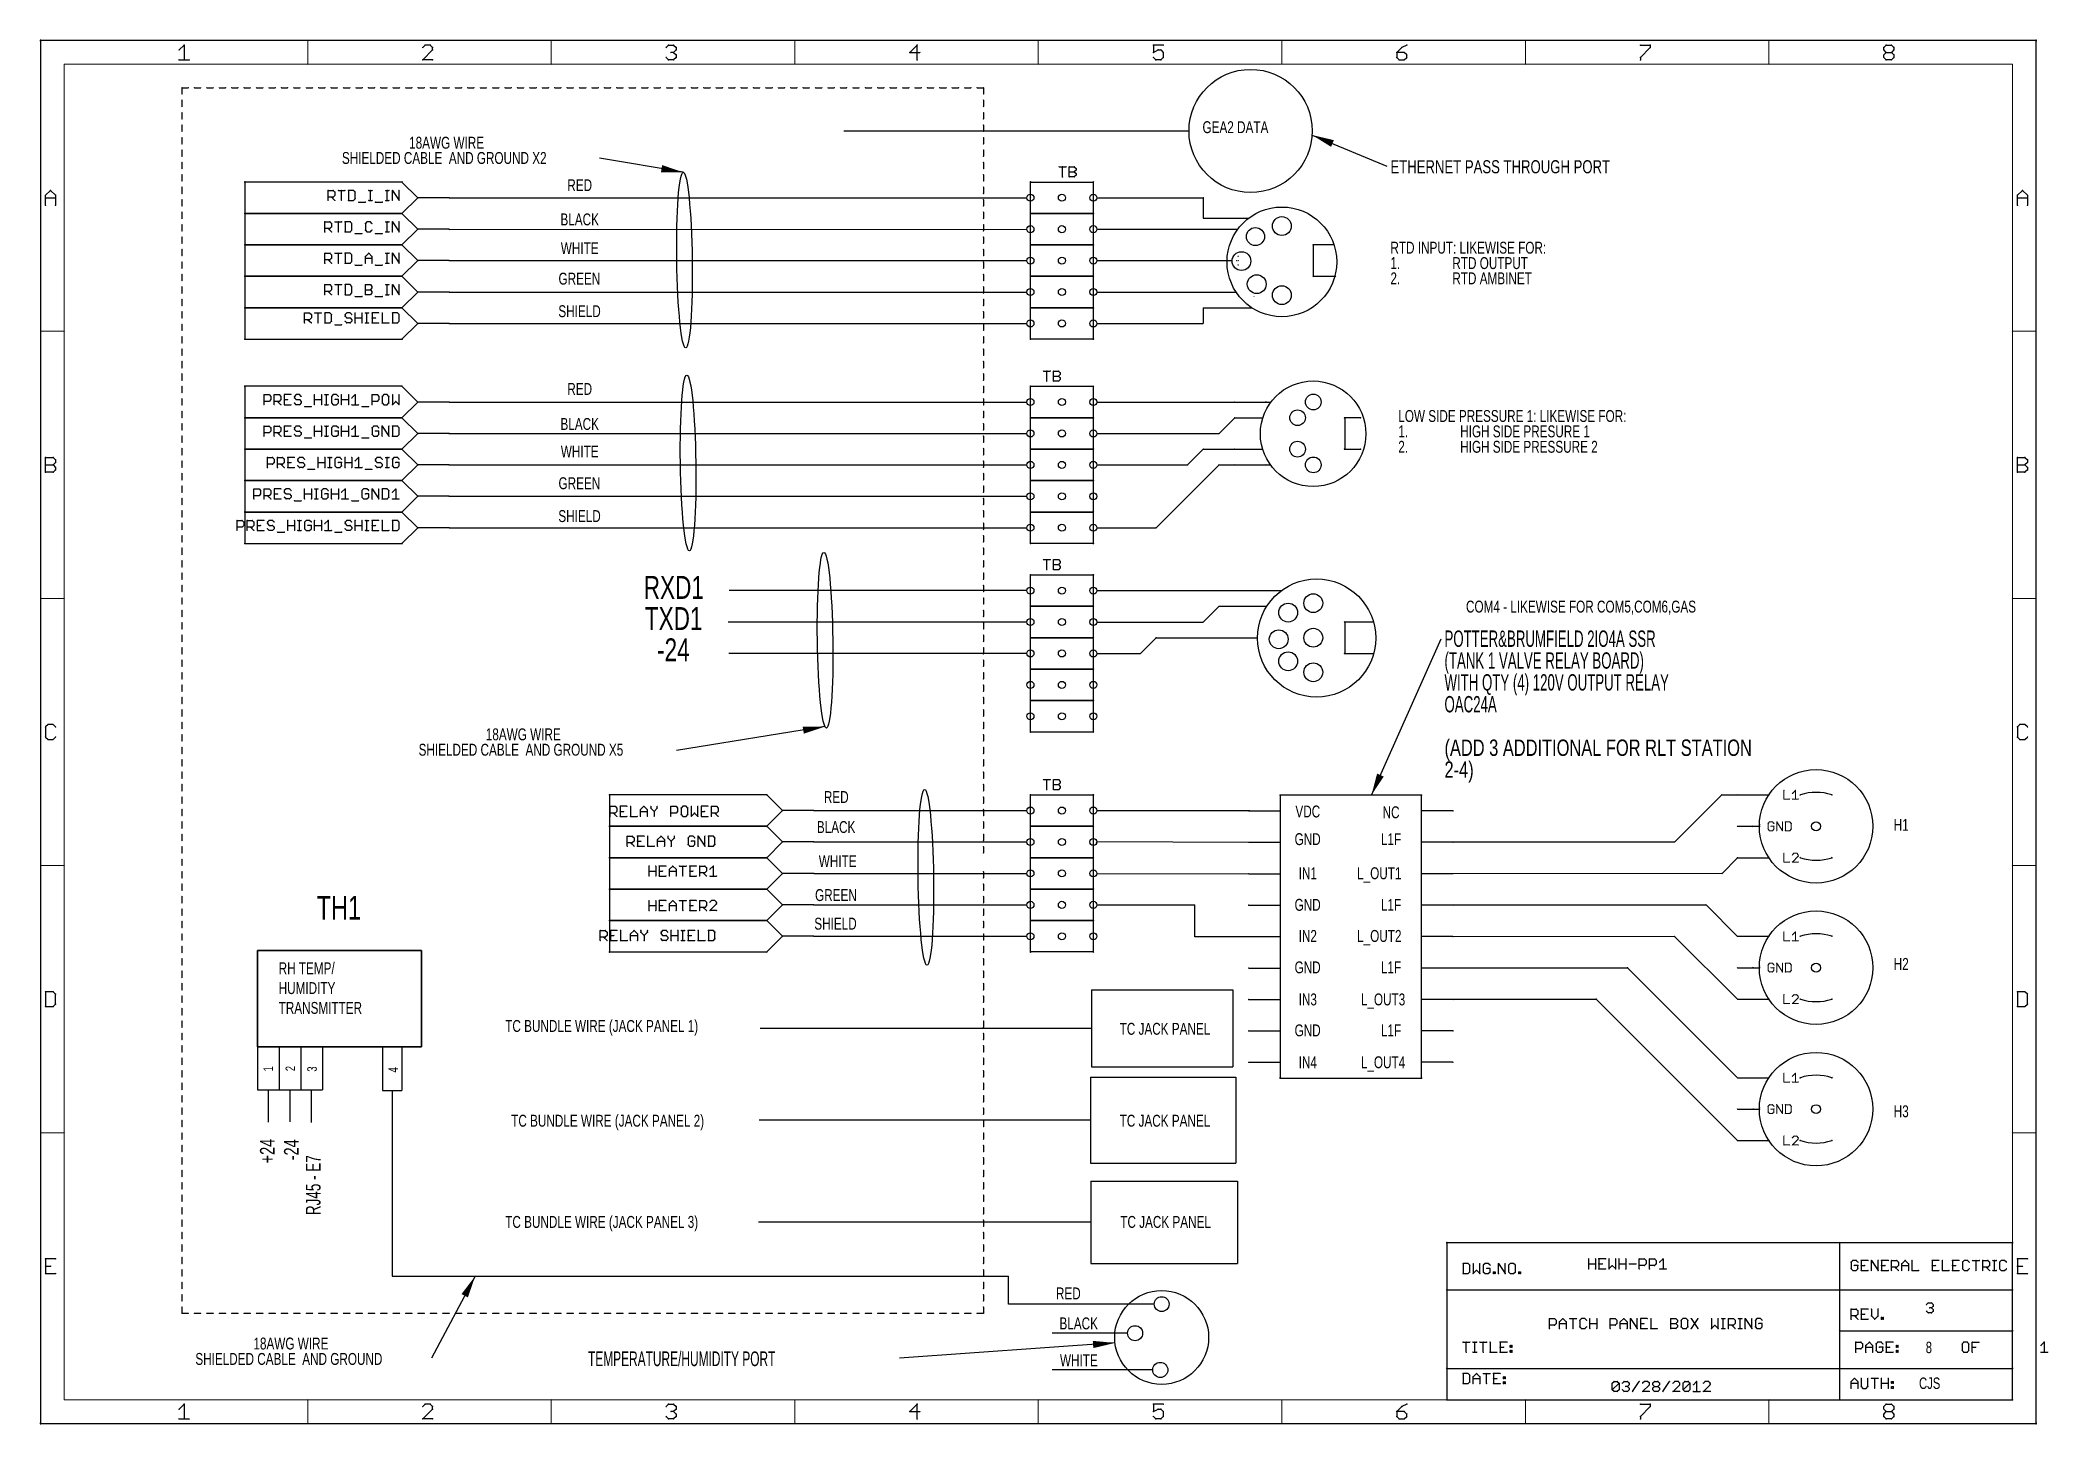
# Paper-space layout 'PATCH PANEL LAYOUT' of a CAD drawing. Header units: inches. Extents: x 0 to 12.8, y 0.2 to 9.1.
import ezdxf

# ---------------------------------------------------------------- set-up
doc = ezdxf.new("R2010")
doc.units = ezdxf.units.IN
doc.header["$MEASUREMENT"] = 0
for name, color, linetype in [('94', 14, 'Continuous'), ('95', 250, 'Continuous'), ('97', 94, 'Continuous'), ('TEXT', 4, 'Continuous'), ('THIN_NEON_GREEN', 3, 'Continuous'), ('THIN_RED', 1, 'Continuous')]:
    doc.layers.add(name, color=color, linetype=linetype)
doc.styles.add('SLDTEXTSTYLE0', font='TXT', dxfattribs={"width": 0.736842})
doc.styles.add('SLDTEXTSTYLE2', font='TXT', dxfattribs={"width": 0.75})
doc.styles.add('SLDTEXTSTYLE4', font='TXT', dxfattribs={"width": 0.684211})
doc.styles.add('SLDTEXTSTYLE9', font='TXT', dxfattribs={"width": 0.605})
doc.dimstyles.new('SLDDIMSTYLE0', dxfattribs={"dimtxt": 0.18, "dimasz": 0.14, "dimexe": 0, "dimexo": 0.0625, "dimgap": 0, "dimtad": 0, "dimtih": 1, "dimtoh": 1, "dimdec": 0, "dimrnd": 1e-09, "dimzin": 0, "dimdsep": 46, "dimtxsty": 'Standard', "dimsah": 1, "dimcen": 0.09, "dimadec": 0, "dimazin": 0, "dimtfac": 0.14, "dimtdec": 0, "dimtofl": 0, "dimtmove": 0, "dimatfit": 3, "dimfxl": 0, "dimfrac": 2, "dimtolj": 1, "dimtzin": 0, "dimarcsym": 0})

psp = doc.layouts.new('PATCH PANEL LAYOUT')

# ---------------------------------------------------------------- texts
at = {"layer": '94', "char_height": 0.0606, "attachment_point": 2, "rotation": 90, "style": 'SLDTEXTSTYLE0'}
for s, insert in [('1', (1.418, 2.506)), ('2', (1.559, 2.508)), ('3', (1.697, 2.505)), ('4', (2.214, 2.5))]:
    psp.add_mtext(s, dxfattribs=dict(at, insert=insert))
at = {"layer": 'TEXT', "style": 'SLDTEXTSTYLE0'}
for s, insert, char_height, attachment_point in [('GEA2 DATA', (7.395, 8.537), 0.0758, 1), ('RED', (3.431, 8.168), 0.0758, 2), ('BLACK', (3.431, 7.95), 0.0758, 2), ('WHITE', (3.431, 7.767), 0.0758, 2), ('RTD INPUT: LIKEWISE FOR:', (8.591, 7.77), 0.07576, 1), ('1.', (8.591, 7.672), 0.0758, 1), ('RTD OUTPUT', (8.985, 7.672), 0.0758, 1), ('GREEN', (3.429, 7.573), 0.0758, 2), ('2.', (8.591, 7.575), 0.0758, 1), ('RTD AMBINET', (8.985, 7.575), 0.07576, 1), ('SHIELD', (3.43, 7.366), 0.0758, 2), ('RED', (3.431, 6.871), 0.0758, 2), ('BLACK', (3.431, 6.648), 0.0758, 2), ('LOW SIDE PRESSURE 1: LIKEWISE FOR:', (8.641, 6.699), 0.07576, 1), ('1.', (8.641, 6.601), 0.0758, 1), ('HIGH SIDE PRESURE 1', (9.035, 6.601), 0.07576, 1), ('WHITE', (3.431, 6.473), 0.0758, 2), ('2.', (8.641, 6.503), 0.0758, 1), ('HIGH SIDE PRESSURE 2', (9.035, 6.503), 0.07576, 1), ('GREEN', (3.429, 6.271), 0.0758, 2), ('SHIELD', (3.43, 6.062), 0.0758, 2), ('RXD1', (4.03, 5.643), 0.1458, 2), ('TXD1', (4.029, 5.445), 0.1458, 2), ('COM4 - LIKEWISE FOR COM5,COM6,GAS', (9.804, 5.486), 0.07576, 2), ('-24', (4.027, 5.246), 0.1458, 2), ('RED', (5.064, 4.274), 0.0758, 2), ('VDC', (8.065, 4.182), 0.0758, 2), ('NC', (8.595, 4.177), 0.0758, 2), ('H1', (11.842, 4.097), 0.0758, 2), ('BLACK', (5.063, 4.083), 0.0758, 2), ('GND', (8.064, 4.006), 0.0758, 2), ('L1F', (8.595, 4.006), 0.0758, 2), ('WHITE', (5.073, 3.866), 0.0758, 2), ('IN1', (8.065, 3.789), 0.0758, 2), ('L_OUT1', (8.52, 3.789), 0.0758, 2), ('TH1', (1.898, 3.607), 0.1515, 2), ('GREEN', (5.062, 3.65), 0.0758, 2), ('GND', (8.064, 3.588), 0.0758, 2), ('L1F', (8.595, 3.588), 0.0758, 2), ('SHIELD', (5.059, 3.468), 0.0758, 2), ('IN2', (8.065, 3.39), 0.0758, 2), ('L_OUT2', (8.52, 3.39), 0.0758, 2), ('H2', (11.842, 3.212), 0.0758, 2), ('RH TEMP/', (1.515, 3.184), 0.0758, 1), ('GND', (8.064, 3.19), 0.0758, 2), ('L1F', (8.595, 3.19), 0.0758, 2), ('HUMIDITY', (1.515, 3.058), 0.0758, 1), ('IN3', (8.065, 2.986), 0.0758, 2), ('L_OUT3', (8.544, 2.986), 0.0758, 2), ('TRANSMITTER', (1.515, 2.932), 0.07576, 1), ('TC BUNDLE WIRE (JACK PANEL 1)', (3.571, 2.817), 0.07576, 2), ('TC JACK PANEL', (7.156, 2.799), 0.07576, 2), ('GND', (8.064, 2.789), 0.0758, 2), ('L1F', (8.595, 2.789), 0.0758, 2), ('IN4', (8.065, 2.586), 0.0758, 2), ('L_OUT4', (8.544, 2.586), 0.0758, 2), ('TC BUNDLE WIRE (JACK PANEL 2)', (3.609, 2.214), 0.07576, 2), ('TC JACK PANEL', (7.156, 2.214), 0.07576, 2), ('H3', (11.842, 2.274), 0.0758, 2), ('TC BUNDLE WIRE (JACK PANEL 3)', (3.571, 1.57), 0.07576, 2), ('TC JACK PANEL', (7.16, 1.57), 0.07576, 2), ('RED', (6.541, 1.115), 0.0758, 2), ('BLACK', (6.607, 0.924), 0.0758, 2), ('8', (12.018, 0.77), 0.0729, 2), ('WHITE', (6.608, 0.689), 0.0758, 2), ('CJS', (12.023, 0.542), 0.0729, 2)]:
    psp.add_mtext(s, dxfattribs=dict(at, insert=insert, char_height=char_height, attachment_point=attachment_point))
at = {"layer": 'TEXT', "char_height": 0.0937, "attachment_point": 2, "rotation": 90}
for s, insert, style in [('+24', (1.396, 1.983), 'SLDTEXTSTYLE0'), ('-24', (1.549, 1.991), 'SLDTEXTSTYLE0'), ('RJ45 - E7', (1.688, 1.766), 'SLDTEXTSTYLE4')]:
    psp.add_mtext(s, dxfattribs=dict(at, insert=insert, style=style))

# ---------------------------------------------------------------- blocks, each defined once
blk = doc.blocks.new('SW_NOTE_0_141')
at = {"layer": 'TEXT', "color": 0, "attachment_point": 1}
for s, insert, char_height, style in [('POTTER&BRUMFIELD 2IO4A SSR', (0.021, 0.054), 0.10417, 'SLDTEXTSTYLE9'), ('(TANK 1 VALVE RELAY BOARD)', (0.021, -0.085), 0.10417, 'SLDTEXTSTYLE9'), ('WITH QTY (4) 120V OUTPUT RELAY', (0.021, -0.224), 0.10417, 'SLDTEXTSTYLE9'), ('OAC24A', (0.021, -0.363), 0.1042, 'SLDTEXTSTYLE9'), ('(ADD 3 ADDITIONAL FOR RLT STATION', (0.021, -0.64), 0.10417, 'SLDTEXTSTYLE2'), ('2-4)', (0.021, -0.779), 0.1042, 'SLDTEXTSTYLE2')]:
    blk.add_mtext(s, dxfattribs=dict(at, insert=insert, char_height=char_height, style=style))
blk = doc.blocks.new('SW_NOTE_0_142')
at = {"layer": 'TEXT', "color": 0, "attachment_point": 2, "style": 'SLDTEXTSTYLE0'}
for s, insert, char_height in [('18AWG WIRE', (-0.973, 0.137), 0.0758), ('SHIELDED CABLE  AND GROUND X2', (-0.988, 0.04), 0.07576)]:
    blk.add_mtext(s, dxfattribs=dict(at, insert=insert, char_height=char_height))
blk = doc.blocks.new('SW_NOTE_0_143')
at = {"layer": 'TEXT', "color": 0, "attachment_point": 2, "style": 'SLDTEXTSTYLE0'}
for s, insert, char_height in [('18AWG WIRE', (-0.976, 0.14), 0.0758), ('SHIELDED CABLE  AND GROUND X5', (-0.991, 0.042), 0.07576)]:
    blk.add_mtext(s, dxfattribs=dict(at, insert=insert, char_height=char_height))
blk = doc.blocks.new('SW_NOTE_0_144')
at = {"layer": 'TEXT', "color": 0, "attachment_point": 2, "style": 'SLDTEXTSTYLE0'}
for s, insert, char_height in [('18AWG WIRE', (-0.895, 0.132), 0.0758), ('SHIELDED CABLE  AND GROUND', (-0.908, 0.034), 0.07576)]:
    blk.add_mtext(s, dxfattribs=dict(at, insert=insert, char_height=char_height))
blk = doc.blocks.new('SW_NOTE_0_145')
at = {"layer": 'TEXT', "color": 0, "insert": (-1.983, 0.043), "char_height": 0.09375, "attachment_point": 1, "style": 'SLDTEXTSTYLE9'}
blk.add_mtext('TEMPERATURE/HUMIDITY PORT', dxfattribs=at)
blk = doc.blocks.new('SW_NOTE_0_146')
at = {"layer": 'TEXT', "color": 0, "insert": (0.023, 0.038), "char_height": 0.08333, "attachment_point": 1, "style": 'SLDTEXTSTYLE2'}
blk.add_mtext('ETHERNET PASS THROUGH PORT', dxfattribs=at)

# ---------------------------------------------------------------- linework, layer by layer
at = {"layer": '94', "lineweight": 25}
for p, q in [((2.3, 8.15), (1.3, 8.15)), ((1.3, 8.15), (1.3, 7.95)), ((2.4, 8.05), (2.3, 8.15)), ((6.3, 7.95), (6.3, 8.15)), ((6.3, 8.15), (6.7, 8.15)), ((6.7, 8.15), (6.7, 7.95)), ((2.3, 7.95), (1.3, 7.95)), ((1.3, 7.95), (1.3, 7.75)), ((1.3, 7.95), (2.3, 7.95)), ((2.3, 7.95), (2.4, 8.05)), ((2.4, 7.85), (2.3, 7.95)), ((2.6, 8.05), (2.4, 8.05)), ((6.7, 7.95), (6.3, 7.95)), ((6.3, 7.75), (6.3, 7.95)), ((6.3, 7.95), (6.7, 7.95)), ((6.7, 7.95), (6.7, 7.75)), ((2.3, 7.75), (2.4, 7.85)), ((2.6, 7.85), (2.4, 7.85)), ((1.3, 7.75), (2.3, 7.75)), ((2.3, 7.75), (1.3, 7.75)), ((1.3, 7.75), (1.3, 7.55)), ((2.4, 7.65), (2.3, 7.75)), ((6.7, 7.75), (6.3, 7.75)), ((6.3, 7.55), (6.3, 7.75)), ((6.3, 7.75), (6.7, 7.75)), ((6.7, 7.75), (6.7, 7.55)), ((8.232, 7.75), (8.1, 7.75)), ((8.1, 7.75), (8.1, 7.55)), ((1.3, 7.55), (2.3, 7.55)), ((2.3, 7.55), (1.3, 7.55)), ((1.3, 7.55), (1.3, 7.35)), ((2.3, 7.55), (2.4, 7.65)), ((2.4, 7.45), (2.3, 7.55)), ((2.6, 7.65), (2.4, 7.65)), ((6.7, 7.55), (6.3, 7.55)), ((6.3, 7.35), (6.3, 7.55)), ((6.3, 7.55), (6.7, 7.55)), ((6.7, 7.55), (6.7, 7.35)), ((8.1, 7.55), (8.24, 7.55)), ((2.3, 7.35), (2.4, 7.45)), ((2.6, 7.45), (2.4, 7.45)), ((1.3, 7.35), (2.3, 7.35)), ((2.3, 7.35), (1.3, 7.35)), ((1.3, 7.35), (1.3, 7.15)), ((2.4, 7.25), (2.3, 7.35)), ((6.7, 7.35), (6.3, 7.35)), ((6.3, 7.15), (6.3, 7.35)), ((6.3, 7.35), (6.7, 7.35)), ((6.7, 7.35), (6.7, 7.15)), ((2.3, 7.15), (2.4, 7.25)), ((2.6, 7.25), (2.4, 7.25)), ((1.3, 7.15), (2.3, 7.15)), ((6.7, 7.15), (6.3, 7.15)), ((2.3, 6.85), (1.3, 6.85)), ((1.3, 6.85), (1.3, 6.65)), ((2.4, 6.75), (2.3, 6.85)), ((6.3, 6.65), (6.3, 6.85)), ((6.3, 6.85), (6.7, 6.85)), ((6.7, 6.85), (6.7, 6.65)), ((2.3, 6.65), (1.3, 6.65)), ((1.3, 6.65), (1.3, 6.45)), ((1.3, 6.65), (2.3, 6.65)), ((2.3, 6.65), (2.4, 6.75)), ((2.4, 6.55), (2.3, 6.65)), ((2.6, 6.75), (2.4, 6.75)), ((6.3, 6.45), (6.3, 6.65)), ((6.3, 6.65), (6.7, 6.65)), ((6.7, 6.65), (6.3, 6.65)), ((6.7, 6.65), (6.7, 6.45)), ((7.6, 6.75), (7.8, 6.75)), ((7.6, 6.65), (7.778, 6.65)), ((7.8, 6.75), (7.83, 6.75)), ((8.4, 6.65), (8.3, 6.65)), ((8.3, 6.65), (8.3, 6.45)), ((2.3, 6.45), (2.4, 6.55)), ((2.6, 6.55), (2.4, 6.55)), ((2.3, 6.45), (1.3, 6.45)), ((1.3, 6.45), (1.3, 6.25)), ((1.3, 6.45), (2.3, 6.45)), ((2.4, 6.35), (2.3, 6.45)), ((6.7, 6.45), (6.3, 6.45)), ((6.3, 6.25), (6.3, 6.45)), ((6.3, 6.45), (6.7, 6.45)), ((6.7, 6.45), (6.7, 6.25)), ((7.6, 6.45), (7.777, 6.45)), ((8.3, 6.45), (8.4, 6.45)), ((2.3, 6.25), (2.4, 6.35)), ((2.6, 6.35), (2.4, 6.35)), ((7.6, 6.35), (7.8, 6.35)), ((7.8, 6.35), (7.826, 6.35)), ((1.3, 6.25), (2.3, 6.25)), ((2.3, 6.25), (1.3, 6.25)), ((1.3, 6.25), (1.3, 6.05)), ((2.4, 6.15), (2.3, 6.25)), ((2.3, 6.05), (2.4, 6.15)), ((2.6, 6.15), (2.4, 6.15)), ((6.7, 6.25), (6.3, 6.25)), ((6.3, 6.05), (6.3, 6.25)), ((6.3, 6.25), (6.7, 6.25)), ((6.7, 6.25), (6.7, 6.05)), ((2.3, 6.05), (1.3, 6.05)), ((1.3, 6.05), (1.3, 5.85)), ((1.3, 6.05), (2.3, 6.05)), ((2.4, 5.95), (2.3, 6.05)), ((6.7, 6.05), (6.3, 6.05)), ((6.3, 5.85), (6.3, 6.05)), ((6.3, 6.05), (6.7, 6.05)), ((6.7, 6.05), (6.7, 5.85)), ((2.3, 5.85), (2.4, 5.95)), ((2.6, 5.95), (2.4, 5.95)), ((1.3, 5.85), (2.3, 5.85)), ((6.7, 5.85), (6.3, 5.85)), ((6.3, 5.45), (6.3, 5.65)), ((6.3, 5.65), (6.7, 5.65)), ((6.7, 5.65), (6.7, 5.45)), ((6.3, 5.25), (6.3, 5.45)), ((6.3, 5.45), (6.7, 5.45)), ((6.7, 5.45), (6.3, 5.45)), ((6.7, 5.45), (6.7, 5.25)), ((6.7, 5.25), (6.3, 5.25)), ((6.3, 5.05), (6.3, 5.25)), ((6.3, 5.25), (6.7, 5.25)), ((6.7, 5.25), (6.7, 5.05)), ((8.483, 5.35), (8.3, 5.35)), ((8.3, 5.35), (8.3, 5.15)), ((8.3, 5.15), (8.484, 5.15)), ((6.7, 5.05), (6.3, 5.05)), ((6.3, 4.85), (6.3, 5.05)), ((6.3, 5.05), (6.7, 5.05)), ((6.7, 5.05), (6.7, 4.85)), ((6.7, 4.85), (6.3, 4.85)), ((6.3, 4.65), (6.3, 4.85)), ((6.3, 4.85), (6.7, 4.85)), ((6.7, 4.85), (6.7, 4.65)), ((6.7, 4.65), (6.3, 4.65)), ((4.621, 4.25), (3.621, 4.25)), ((3.621, 4.25), (3.621, 4.05)), ((4.721, 4.15), (4.621, 4.25)), ((6.3, 4.05), (6.3, 4.25)), ((6.3, 4.25), (6.7, 4.25)), ((6.7, 4.25), (6.7, 4.05)), ((10.8, 4.25), (11, 4.25)), ((4.621, 4.05), (4.721, 4.15)), ((4.921, 4.15), (4.721, 4.15)), ((7.689, 4.148), (7.889, 4.148)), ((8.989, 4.148), (8.789, 4.148)), ((3.621, 4.05), (4.621, 4.05)), ((4.621, 4.05), (3.621, 4.05)), ((3.621, 4.05), (3.621, 3.85)), ((4.721, 3.95), (4.621, 4.05)), ((6.7, 4.05), (6.3, 4.05)), ((6.3, 3.85), (6.3, 4.05)), ((6.3, 4.05), (6.7, 4.05)), ((6.7, 4.05), (6.7, 3.85)), ((10.8, 4.05), (10.9, 4.05)), ((10.9, 4.05), (10.94, 4.05)), ((10.94, 4.05), (10.94, 4.06)), ((4.621, 3.85), (3.621, 3.85)), ((3.621, 3.85), (3.621, 3.65)), ((3.621, 3.85), (4.621, 3.85)), ((4.621, 3.85), (4.721, 3.95)), ((4.721, 3.75), (4.621, 3.85)), ((4.921, 3.95), (4.721, 3.95)), ((6.7, 3.85), (6.3, 3.85)), ((6.3, 3.65), (6.3, 3.85)), ((6.3, 3.85), (6.7, 3.85)), ((6.7, 3.85), (6.7, 3.65)), ((7.689, 3.948), (7.889, 3.948)), ((8.989, 3.948), (8.789, 3.948)), ((10.8, 3.85), (11, 3.85)), ((4.621, 3.65), (4.721, 3.75)), ((4.921, 3.75), (4.721, 3.75)), ((7.689, 3.748), (7.889, 3.748)), ((8.989, 3.748), (8.789, 3.748)), ((3.621, 3.65), (4.621, 3.65)), ((4.621, 3.65), (3.621, 3.65)), ((3.621, 3.65), (3.621, 3.45)), ((4.721, 3.55), (4.621, 3.65)), ((6.7, 3.65), (6.3, 3.65)), ((6.3, 3.45), (6.3, 3.65)), ((6.3, 3.65), (6.7, 3.65)), ((6.7, 3.65), (6.7, 3.45)), ((4.621, 3.45), (4.721, 3.55)), ((4.921, 3.55), (4.721, 3.55)), ((7.689, 3.548), (7.889, 3.548)), ((8.989, 3.548), (8.789, 3.548)), ((4.621, 3.45), (3.621, 3.45)), ((3.621, 3.45), (3.621, 3.25)), ((3.621, 3.45), (4.621, 3.45)), ((4.721, 3.35), (4.621, 3.45)), ((4.621, 3.25), (4.721, 3.35)), ((4.921, 3.35), (4.721, 3.35)), ((6.7, 3.45), (6.3, 3.45)), ((6.3, 3.25), (6.3, 3.45)), ((6.3, 3.45), (6.7, 3.45)), ((6.7, 3.45), (6.7, 3.25)), ((7.689, 3.348), (7.889, 3.348)), ((8.989, 3.348), (8.789, 3.348)), ((10.8, 3.35), (11, 3.35)), ((3.621, 3.25), (4.621, 3.25)), ((6.7, 3.25), (6.3, 3.25)), ((7.689, 3.148), (7.889, 3.148)), ((8.989, 3.148), (8.789, 3.148)), ((10.8, 3.15), (10.9, 3.15)), ((10.9, 3.15), (10.94, 3.15)), ((10.94, 3.15), (10.94, 3.16)), ((7.689, 2.948), (7.889, 2.948)), ((8.989, 2.948), (8.789, 2.948)), ((10.8, 2.95), (11, 2.95)), ((7.689, 2.748), (7.889, 2.748)), ((8.989, 2.748), (8.789, 2.748)), ((7.689, 2.548), (7.889, 2.548)), ((8.989, 2.548), (8.789, 2.548)), ((10.8, 2.45), (11, 2.45)), ((10.8, 2.25), (10.9, 2.25)), ((10.9, 2.25), (10.94, 2.25)), ((10.94, 2.25), (10.94, 2.26)), ((10.8, 2.05), (11, 2.05)), ((8.95, 1.4), (8.95, 1.1)), ((11.45, 1.4), (8.95, 1.4)), ((12.55, 1.4), (11.45, 1.4)), ((11.45, 1.4), (11.45, 1.1)), ((11.534, 1.287), (11.523, 1.276)), ((11.555, 1.287), (11.534, 1.287)), ((11.566, 1.276), (11.555, 1.287)), ((11.63, 1.287), (11.587, 1.287)), ((11.587, 1.287), (11.587, 1.223)), ((11.652, 1.223), (11.652, 1.287)), ((11.652, 1.287), (11.695, 1.223)), ((11.695, 1.223), (11.695, 1.287)), ((11.759, 1.287), (11.716, 1.287)), ((11.716, 1.287), (11.716, 1.223)), ((11.781, 1.223), (11.781, 1.287)), ((11.781, 1.287), (11.813, 1.287)), ((11.813, 1.287), (11.824, 1.276)), ((11.845, 1.266), (11.867, 1.287)), ((11.867, 1.287), (11.888, 1.266)), ((11.91, 1.287), (11.91, 1.223)), ((12.081, 1.287), (12.039, 1.287)), ((12.039, 1.287), (12.039, 1.223)), ((12.103, 1.287), (12.103, 1.223)), ((12.21, 1.287), (12.168, 1.287)), ((12.168, 1.287), (12.168, 1.223)), ((12.243, 1.287), (12.232, 1.276)), ((12.264, 1.287), (12.243, 1.287)), ((12.275, 1.276), (12.264, 1.287)), ((12.296, 1.287), (12.339, 1.287)), ((12.318, 1.223), (12.318, 1.287)), ((12.361, 1.223), (12.361, 1.287)), ((12.361, 1.287), (12.393, 1.287)), ((12.393, 1.287), (12.404, 1.276)), ((12.425, 1.287), (12.447, 1.287)), ((12.436, 1.223), (12.436, 1.287)), ((12.479, 1.287), (12.468, 1.276)), ((12.5, 1.287), (12.479, 1.287)), ((12.511, 1.276), (12.5, 1.287)), ((12.55, 1.1), (12.55, 1.4)), ((9.053, 1.267), (9.053, 1.203)), ((9.085, 1.267), (9.053, 1.267)), ((9.053, 1.203), (9.085, 1.203)), ((9.096, 1.256), (9.085, 1.267)), ((9.085, 1.203), (9.096, 1.214)), ((9.096, 1.214), (9.096, 1.256)), ((9.117, 1.267), (9.117, 1.203)), ((9.117, 1.203), (9.139, 1.224)), ((9.139, 1.224), (9.16, 1.203)), ((9.16, 1.203), (9.16, 1.267)), ((9.193, 1.267), (9.182, 1.256)), ((9.182, 1.256), (9.182, 1.214)), ((9.182, 1.214), (9.193, 1.203)), ((9.214, 1.267), (9.193, 1.267)), ((9.193, 1.203), (9.214, 1.203)), ((9.225, 1.235), (9.203, 1.235)), ((9.225, 1.256), (9.214, 1.267)), ((9.214, 1.203), (9.225, 1.214)), ((9.225, 1.214), (9.225, 1.235)), ((9.246, 1.203), (9.246, 1.214)), ((9.246, 1.214), (9.257, 1.214)), ((9.257, 1.203), (9.246, 1.203)), ((9.257, 1.214), (9.257, 1.203)), ((9.279, 1.203), (9.279, 1.267)), ((9.279, 1.267), (9.321, 1.203)), ((9.321, 1.203), (9.321, 1.267)), ((9.354, 1.267), (9.343, 1.256)), ((9.343, 1.256), (9.343, 1.214)), ((9.343, 1.214), (9.354, 1.203)), ((9.375, 1.267), (9.354, 1.267)), ((9.354, 1.203), (9.375, 1.203)), ((9.386, 1.256), (9.375, 1.267)), ((9.375, 1.203), (9.386, 1.214)), ((9.386, 1.214), (9.386, 1.256)), ((9.408, 1.203), (9.408, 1.214)), ((9.408, 1.214), (9.418, 1.214)), ((9.418, 1.203), (9.408, 1.203)), ((9.418, 1.214), (9.418, 1.203)), ((11.523, 1.276), (11.523, 1.234)), ((11.523, 1.234), (11.534, 1.223)), ((11.534, 1.223), (11.555, 1.223)), ((11.566, 1.255), (11.544, 1.255)), ((11.555, 1.223), (11.566, 1.234)), ((11.566, 1.234), (11.566, 1.255)), ((11.587, 1.255), (11.609, 1.255)), ((11.587, 1.223), (11.63, 1.223)), ((11.716, 1.255), (11.738, 1.255)), ((11.716, 1.223), (11.759, 1.223)), ((11.813, 1.244), (11.781, 1.244)), ((11.802, 1.244), (11.824, 1.223)), ((11.824, 1.255), (11.813, 1.244)), ((11.824, 1.276), (11.824, 1.255)), ((11.845, 1.223), (11.845, 1.266)), ((11.845, 1.255), (11.888, 1.255)), ((11.888, 1.266), (11.888, 1.223)), ((11.91, 1.223), (11.952, 1.223)), ((12.039, 1.255), (12.06, 1.255)), ((12.039, 1.223), (12.081, 1.223)), ((12.103, 1.223), (12.146, 1.223)), ((12.168, 1.255), (12.189, 1.255)), ((12.168, 1.223), (12.21, 1.223)), ((12.232, 1.276), (12.232, 1.234)), ((12.232, 1.234), (12.243, 1.223)), ((12.243, 1.223), (12.264, 1.223)), ((12.264, 1.223), (12.275, 1.234)), ((12.393, 1.244), (12.361, 1.244)), ((12.382, 1.244), (12.404, 1.223)), ((12.404, 1.255), (12.393, 1.244)), ((12.404, 1.276), (12.404, 1.255)), ((12.425, 1.223), (12.447, 1.223)), ((12.468, 1.276), (12.468, 1.234)), ((12.468, 1.234), (12.479, 1.223)), ((12.479, 1.223), (12.5, 1.223)), ((12.5, 1.223), (12.511, 1.234)), ((8.95, 1.1), (8.95, 0.6)), ((8.95, 1.1), (11.45, 1.1)), ((11.45, 1.1), (11.45, 0.84)), ((11.45, 1.1), (12.55, 1.1)), ((12.55, 0.84), (12.55, 1.1)), ((11.523, 0.913), (11.523, 0.977)), ((11.523, 0.977), (11.555, 0.977)), ((11.555, 0.934), (11.523, 0.934)), ((11.544, 0.934), (11.566, 0.913)), ((11.555, 0.977), (11.566, 0.966)), ((11.566, 0.945), (11.555, 0.934)), ((11.566, 0.966), (11.566, 0.945)), ((11.63, 0.977), (11.587, 0.977)), ((11.587, 0.977), (11.587, 0.913)), ((11.587, 0.945), (11.609, 0.945)), ((11.587, 0.913), (11.63, 0.913)), ((11.652, 0.977), (11.652, 0.934)), ((11.652, 0.934), (11.673, 0.913)), ((11.673, 0.913), (11.695, 0.934)), ((11.695, 0.934), (11.695, 0.977)), ((11.716, 0.913), (11.716, 0.924)), ((11.716, 0.924), (11.727, 0.924)), ((11.727, 0.913), (11.716, 0.913)), ((11.727, 0.924), (11.727, 0.913)), ((9.053, 0.767), (9.096, 0.767)), ((9.074, 0.703), (9.074, 0.767)), ((9.117, 0.767), (9.139, 0.767)), ((9.128, 0.703), (9.128, 0.767)), ((9.16, 0.767), (9.203, 0.767)), ((9.182, 0.703), (9.182, 0.767)), ((9.225, 0.767), (9.225, 0.703)), ((9.332, 0.767), (9.289, 0.767)), ((9.289, 0.767), (9.289, 0.703)), ((11.45, 0.84), (11.45, 0.4)), ((11.45, 0.84), (12.55, 0.84)), ((11.553, 0.703), (11.553, 0.767)), ((11.553, 0.767), (11.585, 0.767)), ((11.585, 0.767), (11.596, 0.756)), ((11.617, 0.746), (11.639, 0.767)), ((11.639, 0.767), (11.66, 0.746)), ((11.693, 0.767), (11.682, 0.756)), ((11.714, 0.767), (11.693, 0.767)), ((11.725, 0.756), (11.714, 0.767)), ((11.789, 0.767), (11.746, 0.767)), ((11.746, 0.767), (11.746, 0.703)), ((12.24, 0.767), (12.23, 0.756)), ((12.262, 0.767), (12.24, 0.767)), ((12.272, 0.756), (12.262, 0.767)), ((12.294, 0.703), (12.294, 0.767)), ((12.294, 0.767), (12.337, 0.767)), ((12.55, 0.6), (12.55, 0.84)), ((9.117, 0.703), (9.139, 0.703)), ((9.225, 0.703), (9.268, 0.703)), ((9.289, 0.735), (9.311, 0.735)), ((9.289, 0.703), (9.332, 0.703)), ((9.354, 0.746), (9.364, 0.746)), ((9.354, 0.735), (9.354, 0.746)), ((9.364, 0.735), (9.354, 0.735)), ((9.354, 0.714), (9.364, 0.714)), ((9.354, 0.703), (9.354, 0.714)), ((9.364, 0.703), (9.354, 0.703)), ((9.364, 0.746), (9.364, 0.735)), ((9.364, 0.714), (9.364, 0.703)), ((11.585, 0.724), (11.553, 0.724)), ((11.596, 0.735), (11.585, 0.724)), ((11.596, 0.756), (11.596, 0.735)), ((11.617, 0.703), (11.617, 0.746)), ((11.617, 0.735), (11.66, 0.735)), ((11.66, 0.746), (11.66, 0.703)), ((11.682, 0.756), (11.682, 0.714)), ((11.682, 0.714), (11.693, 0.703)), ((11.693, 0.703), (11.714, 0.703)), ((11.725, 0.735), (11.703, 0.735)), ((11.714, 0.703), (11.725, 0.714)), ((11.725, 0.714), (11.725, 0.735)), ((11.746, 0.735), (11.768, 0.735)), ((11.746, 0.703), (11.789, 0.703)), ((11.811, 0.746), (11.821, 0.746)), ((11.811, 0.735), (11.811, 0.746)), ((11.821, 0.735), (11.811, 0.735)), ((11.811, 0.714), (11.821, 0.714)), ((11.811, 0.703), (11.811, 0.714)), ((11.821, 0.703), (11.811, 0.703)), ((11.821, 0.746), (11.821, 0.735)), ((11.821, 0.714), (11.821, 0.703)), ((12.23, 0.756), (12.23, 0.714)), ((12.23, 0.714), (12.24, 0.703)), ((12.24, 0.703), (12.262, 0.703)), ((12.262, 0.703), (12.272, 0.714)), ((12.272, 0.714), (12.272, 0.756)), ((12.294, 0.735), (12.316, 0.735)), ((8.95, 0.6), (8.95, 0.4)), ((8.95, 0.6), (12.55, 0.6)), ((9.053, 0.567), (9.053, 0.503)), ((9.085, 0.567), (9.053, 0.567)), ((9.096, 0.556), (9.085, 0.567)), ((9.085, 0.503), (9.096, 0.514)), ((9.096, 0.514), (9.096, 0.556)), ((9.117, 0.546), (9.139, 0.567)), ((9.117, 0.503), (9.117, 0.546)), ((9.117, 0.535), (9.16, 0.535)), ((9.139, 0.567), (9.16, 0.546)), ((9.16, 0.546), (9.16, 0.503)), ((9.182, 0.567), (9.225, 0.567)), ((9.203, 0.503), (9.203, 0.567)), ((9.289, 0.567), (9.246, 0.567)), ((9.246, 0.567), (9.246, 0.503)), ((9.246, 0.535), (9.268, 0.535)), ((9.311, 0.546), (9.321, 0.546)), ((9.311, 0.535), (9.311, 0.546)), ((9.321, 0.535), (9.311, 0.535)), ((9.311, 0.514), (9.321, 0.514)), ((9.311, 0.503), (9.311, 0.514)), ((9.321, 0.546), (9.321, 0.535)), ((9.321, 0.514), (9.321, 0.503)), ((11.523, 0.516), (11.544, 0.537)), ((11.523, 0.473), (11.523, 0.516)), ((11.544, 0.537), (11.566, 0.516)), ((11.566, 0.516), (11.566, 0.473)), ((11.587, 0.537), (11.587, 0.484)), ((11.63, 0.484), (11.63, 0.537)), ((11.652, 0.537), (11.695, 0.537)), ((11.673, 0.473), (11.673, 0.537)), ((11.716, 0.473), (11.716, 0.537)), ((11.759, 0.537), (11.759, 0.473)), ((11.781, 0.516), (11.791, 0.516)), ((11.781, 0.505), (11.781, 0.516)), ((11.791, 0.516), (11.791, 0.505)), ((12.55, 0.4), (12.55, 0.6)), ((8.95, 0.4), (11.45, 0.4)), ((9.053, 0.503), (9.085, 0.503)), ((9.246, 0.503), (9.289, 0.503)), ((9.321, 0.503), (9.311, 0.503)), ((11.45, 0.4), (12.55, 0.4)), ((11.523, 0.505), (11.566, 0.505)), ((11.587, 0.484), (11.598, 0.473)), ((11.598, 0.473), (11.619, 0.473)), ((11.619, 0.473), (11.63, 0.484)), ((11.716, 0.505), (11.759, 0.505)), ((11.791, 0.505), (11.781, 0.505)), ((11.781, 0.484), (11.791, 0.484)), ((11.781, 0.473), (11.781, 0.484)), ((11.791, 0.473), (11.781, 0.473)), ((11.791, 0.484), (11.791, 0.473))]:
    psp.add_line(p, q, dxfattribs=at)
at = {"layer": '94'}
for p, q in [((1.381, 2.647), (1.381, 2.372)), ((1.519, 2.647), (1.519, 2.372)), ((1.656, 2.647), (1.656, 2.372)), ((1.794, 2.647), (1.794, 2.372)), ((1.381, 2.372), (1.519, 2.372)), ((1.519, 2.372), (1.656, 2.372)), ((1.656, 2.372), (1.794, 2.372))]:
    psp.add_line(p, q, dxfattribs=at)
at = {"layer": '94', "lineweight": 25}
for centre, radius in [((6.3, 8.05), 0.0224), ((6.5, 8.05), 0.0224), ((6.7, 8.05), 0.0224), ((7.9, 7.87), 0.06), ((6.3, 7.85), 0.0224), ((6.5, 7.85), 0.0224), ((6.7, 7.85), 0.0224), ((6.3, 7.65), 0.0224), ((6.5, 7.65), 0.0224), ((6.7, 7.65), 0.0224), ((7.74, 7.5), 0.06), ((6.3, 7.45), 0.0224), ((6.5, 7.45), 0.0224), ((6.7, 7.45), 0.0224), ((7.9, 7.43), 0.06), ((6.3, 7.25), 0.0224), ((6.5, 7.25), 0.0224), ((6.7, 7.25), 0.0224), ((8.1, 6.75), 0.05), ((6.3, 6.75), 0.0224), ((6.5, 6.75), 0.0224), ((6.7, 6.75), 0.0224), ((8, 6.65), 0.05), ((6.3, 6.55), 0.0224), ((6.5, 6.55), 0.0224), ((6.7, 6.55), 0.0224), ((8, 6.45), 0.05), ((8.1, 6.35), 0.05), ((6.3, 6.35), 0.0224), ((6.5, 6.35), 0.0224), ((6.7, 6.35), 0.0224), ((6.3, 6.15), 0.0224), ((6.5, 6.15), 0.0224), ((6.7, 6.15), 0.0224), ((6.3, 5.95), 0.0224), ((6.5, 5.95), 0.0224), ((6.7, 5.95), 0.0224), ((6.3, 5.55), 0.0224), ((6.5, 5.55), 0.0224), ((6.7, 5.55), 0.0224), ((8.1, 5.47), 0.06), ((6.3, 5.35), 0.0224), ((6.5, 5.35), 0.0224), ((6.7, 5.35), 0.0224), ((7.94, 5.41), 0.06), ((7.88, 5.24), 0.06), ((8.1, 5.25), 0.06), ((6.3, 5.15), 0.0224), ((6.5, 5.15), 0.0224), ((6.7, 5.15), 0.0224), ((7.94, 5.1), 0.06), ((8.1, 5.03), 0.06), ((6.3, 4.95), 0.0224), ((6.5, 4.95), 0.0224), ((6.7, 4.95), 0.0224), ((6.3, 4.75), 0.0224), ((6.5, 4.75), 0.0224), ((6.7, 4.75), 0.0224), ((11.3, 4.05), 0.361), ((6.3, 4.15), 0.0224), ((6.5, 4.15), 0.0224), ((6.7, 4.15), 0.0224), ((6.3, 3.95), 0.0224), ((6.5, 3.95), 0.0224), ((6.7, 3.95), 0.0224), ((11.3, 4.05), 0.0283), ((6.3, 3.75), 0.0224), ((6.5, 3.75), 0.0224), ((6.7, 3.75), 0.0224), ((6.3, 3.55), 0.0224), ((6.5, 3.55), 0.0224), ((6.7, 3.55), 0.0224), ((11.3, 3.15), 0.361), ((6.3, 3.35), 0.0224), ((6.5, 3.35), 0.0224), ((6.7, 3.35), 0.0224), ((11.3, 3.15), 0.0283), ((11.3, 2.25), 0.361), ((11.3, 2.25), 0.0283)]:
    psp.add_circle(centre, radius, dxfattribs=at)
at = {"layer": '94', "lineweight": 18}
for centre, radius, start, end in [((1.3, 8.15), 0.0025, 0, 180), ((1.3, 8.15), 0.0025, 90, 270), ((2.3, 8.15), 0.0025, 45, 225), ((2.3, 8.15), 0.0025, 270, 90), ((2.4, 8.05), 0.0025, 315, 135), ((2.4, 8.05), 0.0025, 225, 45), ((2.4, 8.05), 0.0015, 90, 270), ((2.6, 8.05), 0.0015, 270, 90), ((6.3, 8.15), 0.0025, 0, 180), ((6.3, 8.15), 0.0025, 90, 270), ((6.7, 8.15), 0.0025, 0, 180), ((6.7, 8.15), 0.0025, 270, 90), ((1.3, 7.95), 0.0025, 90, 270), ((1.3, 7.95), 0.0025, 0, 180), ((1.3, 7.95), 0.0025, 90, 270), ((1.3, 7.95), 0.0025, 180, 0), ((2.3, 7.95), 0.0025, 45, 225), ((2.3, 7.95), 0.0025, 135, 315), ((2.3, 7.95), 0.0025, 270, 90), ((2.3, 7.95), 0.0025, 270, 90), ((6.3, 7.95), 0.0025, 90, 270), ((6.3, 7.95), 0.0025, 0, 180), ((6.3, 7.95), 0.0025, 90, 270), ((6.3, 7.95), 0.0025, 180, 0), ((6.7, 7.95), 0.0025, 0, 180), ((6.7, 7.95), 0.0025, 180, 0), ((6.7, 7.95), 0.0025, 270, 90), ((6.7, 7.95), 0.0025, 270, 90), ((2.4, 7.85), 0.0025, 315, 135), ((2.4, 7.85), 0.0025, 225, 45), ((2.4, 7.85), 0.0015, 90, 270), ((2.6, 7.85), 0.0015, 270, 90), ((1.3, 7.75), 0.0025, 90, 270), ((1.3, 7.75), 0.0025, 90, 270), ((1.3, 7.75), 0.0025, 0, 180), ((1.3, 7.75), 0.0025, 180, 0), ((2.3, 7.75), 0.0025, 45, 225), ((2.3, 7.75), 0.0025, 135, 315), ((2.3, 7.75), 0.0025, 270, 90), ((2.3, 7.75), 0.0025, 270, 90), ((6.3, 7.75), 0.0025, 90, 270), ((6.3, 7.75), 0.0025, 0, 180), ((6.3, 7.75), 0.0025, 90, 270), ((6.3, 7.75), 0.0025, 180, 0), ((6.7, 7.75), 0.0025, 0, 180), ((6.7, 7.75), 0.0025, 180, 0), ((6.7, 7.75), 0.0025, 270, 90), ((6.7, 7.75), 0.0025, 270, 90), ((8.1, 7.75), 0.0025, 90, 270), ((8.1, 7.75), 0.0025, 0, 180), ((1.3, 7.55), 0.0025, 90, 270), ((1.3, 7.55), 0.0025, 90, 270), ((1.3, 7.55), 0.0025, 0, 180), ((1.3, 7.55), 0.0025, 180, 0), ((2.3, 7.55), 0.0025, 45, 225), ((2.3, 7.55), 0.0025, 135, 315), ((2.3, 7.55), 0.0025, 270, 90), ((2.3, 7.55), 0.0025, 270, 90), ((2.4, 7.65), 0.0025, 315, 135), ((2.4, 7.65), 0.0025, 225, 45), ((2.4, 7.65), 0.0015, 90, 270), ((2.6, 7.65), 0.0015, 270, 90), ((6.3, 7.55), 0.0025, 90, 270), ((6.3, 7.55), 0.0025, 0, 180), ((6.3, 7.55), 0.0025, 90, 270), ((6.3, 7.55), 0.0025, 180, 0), ((6.7, 7.55), 0.0025, 0, 180), ((6.7, 7.55), 0.0025, 180, 0), ((6.7, 7.55), 0.0025, 270, 90), ((6.7, 7.55), 0.0025, 270, 90), ((8.1, 7.55), 0.0025, 90, 270), ((8.1, 7.55), 0.0025, 180, 0), ((8.24, 7.55), 0.0025, 270, 90), ((2.4, 7.45), 0.0025, 315, 135), ((2.4, 7.45), 0.0025, 225, 45), ((2.4, 7.45), 0.0015, 90, 270), ((2.6, 7.45), 0.0015, 270, 90), ((1.3, 7.35), 0.0025, 90, 270), ((1.3, 7.35), 0.0025, 90, 270), ((1.3, 7.35), 0.0025, 0, 180), ((1.3, 7.35), 0.0025, 180, 0), ((2.3, 7.35), 0.0025, 45, 225), ((2.3, 7.35), 0.0025, 135, 315), ((2.3, 7.35), 0.0025, 270, 90), ((2.3, 7.35), 0.0025, 270, 90), ((6.3, 7.35), 0.0025, 90, 270), ((6.3, 7.35), 0.0025, 0, 180), ((6.3, 7.35), 0.0025, 90, 270), ((6.3, 7.35), 0.0025, 180, 0), ((6.7, 7.35), 0.0025, 0, 180), ((6.7, 7.35), 0.0025, 180, 0), ((6.7, 7.35), 0.0025, 270, 90), ((6.7, 7.35), 0.0025, 270, 90), ((2.4, 7.25), 0.0025, 315, 135), ((2.4, 7.25), 0.0025, 225, 45), ((2.4, 7.25), 0.0015, 90, 270), ((2.6, 7.25), 0.0015, 270, 90), ((1.3, 7.15), 0.0025, 90, 270), ((1.3, 7.15), 0.0025, 180, 0), ((2.3, 7.15), 0.0025, 135, 315), ((2.3, 7.15), 0.0025, 270, 90), ((6.3, 7.15), 0.0025, 90, 270), ((6.3, 7.15), 0.0025, 180, 0), ((6.7, 7.15), 0.0025, 180, 0), ((6.7, 7.15), 0.0025, 270, 90), ((1.3, 6.85), 0.0025, 90, 270), ((1.3, 6.85), 0.0025, 0, 180), ((2.3, 6.85), 0.0025, 45, 225), ((2.3, 6.85), 0.0025, 270, 90), ((6.3, 6.85), 0.0025, 0, 180), ((6.3, 6.85), 0.0025, 90, 270), ((6.7, 6.85), 0.0025, 0, 180), ((6.7, 6.85), 0.0025, 270, 90), ((1.3, 6.65), 0.0025, 90, 270), ((1.3, 6.65), 0.0025, 0, 180), ((1.3, 6.65), 0.0025, 90, 270), ((1.3, 6.65), 0.0025, 180, 0), ((2.3, 6.65), 0.0025, 45, 225), ((2.3, 6.65), 0.0025, 135, 315), ((2.3, 6.65), 0.0025, 270, 90), ((2.3, 6.65), 0.0025, 270, 90), ((2.4, 6.75), 0.0025, 315, 135), ((2.4, 6.75), 0.0025, 225, 45), ((2.4, 6.75), 0.0015, 90, 270), ((2.6, 6.75), 0.0015, 270, 90), ((6.3, 6.65), 0.0025, 0, 180), ((6.3, 6.65), 0.0025, 90, 270), ((6.3, 6.65), 0.0025, 90, 270), ((6.3, 6.65), 0.0025, 180, 0), ((6.7, 6.65), 0.0025, 0, 180), ((6.7, 6.65), 0.0025, 180, 0), ((6.7, 6.65), 0.0025, 270, 90), ((6.7, 6.65), 0.0025, 270, 90), ((7.6, 6.75), 0.0015, 90, 270), ((7.6, 6.65), 0.0015, 90, 270), ((7.8, 6.75), 0.0025, 90, 270), ((7.8, 6.75), 0.0015, 270, 90), ((8.3, 6.65), 0.0025, 90, 270), ((8.3, 6.65), 0.0025, 0, 180), ((8.4, 6.65), 0.0025, 270, 90), ((2.4, 6.55), 0.0025, 315, 135), ((2.4, 6.55), 0.0025, 225, 45), ((2.4, 6.55), 0.0015, 90, 270), ((2.6, 6.55), 0.0015, 270, 90), ((1.3, 6.45), 0.0025, 90, 270), ((1.3, 6.45), 0.0025, 0, 180), ((1.3, 6.45), 0.0025, 90, 270), ((1.3, 6.45), 0.0025, 180, 0), ((2.3, 6.45), 0.0025, 45, 225), ((2.3, 6.45), 0.0025, 135, 315), ((2.3, 6.45), 0.0025, 270, 90), ((2.3, 6.45), 0.0025, 270, 90), ((6.3, 6.45), 0.0025, 90, 270), ((6.3, 6.45), 0.0025, 0, 180), ((6.3, 6.45), 0.0025, 90, 270), ((6.3, 6.45), 0.0025, 180, 0), ((6.7, 6.45), 0.0025, 0, 180), ((6.7, 6.45), 0.0025, 180, 0), ((6.7, 6.45), 0.0025, 270, 90), ((6.7, 6.45), 0.0025, 270, 90), ((7.6, 6.45), 0.0015, 90, 270), ((8.3, 6.45), 0.0025, 90, 270), ((8.3, 6.45), 0.0025, 180, 0), ((8.4, 6.45), 0.0025, 270, 90), ((2.4, 6.35), 0.0025, 315, 135), ((2.4, 6.35), 0.0025, 225, 45), ((2.4, 6.35), 0.0015, 90, 270), ((2.6, 6.35), 0.0015, 270, 90), ((7.6, 6.35), 0.0015, 90, 270), ((7.8, 6.35), 0.0025, 90, 270), ((7.8, 6.35), 0.0015, 270, 90), ((1.3, 6.25), 0.0025, 90, 270), ((1.3, 6.25), 0.0025, 90, 270), ((1.3, 6.25), 0.0025, 0, 180), ((1.3, 6.25), 0.0025, 180, 0), ((2.3, 6.25), 0.0025, 45, 225), ((2.3, 6.25), 0.0025, 135, 315), ((2.3, 6.25), 0.0025, 270, 90), ((2.3, 6.25), 0.0025, 270, 90), ((2.4, 6.15), 0.0025, 315, 135), ((2.4, 6.15), 0.0025, 225, 45), ((2.4, 6.15), 0.0015, 90, 270), ((2.6, 6.15), 0.0015, 270, 90), ((6.3, 6.25), 0.0025, 90, 270), ((6.3, 6.25), 0.0025, 0, 180), ((6.3, 6.25), 0.0025, 90, 270), ((6.3, 6.25), 0.0025, 180, 0), ((6.7, 6.25), 0.0025, 0, 180), ((6.7, 6.25), 0.0025, 180, 0), ((6.7, 6.25), 0.0025, 270, 90), ((6.7, 6.25), 0.0025, 270, 90), ((1.3, 6.05), 0.0025, 90, 270), ((1.3, 6.05), 0.0025, 0, 180), ((1.3, 6.05), 0.0025, 90, 270), ((1.3, 6.05), 0.0025, 180, 0), ((2.3, 6.05), 0.0025, 45, 225), ((2.3, 6.05), 0.0025, 135, 315), ((2.3, 6.05), 0.0025, 270, 90), ((2.3, 6.05), 0.0025, 270, 90), ((6.3, 6.05), 0.0025, 90, 270), ((6.3, 6.05), 0.0025, 0, 180), ((6.3, 6.05), 0.0025, 90, 270), ((6.3, 6.05), 0.0025, 180, 0), ((6.7, 6.05), 0.0025, 0, 180), ((6.7, 6.05), 0.0025, 180, 0), ((6.7, 6.05), 0.0025, 270, 90), ((6.7, 6.05), 0.0025, 270, 90), ((2.4, 5.95), 0.0025, 315, 135), ((2.4, 5.95), 0.0025, 225, 45), ((2.4, 5.95), 0.0015, 90, 270), ((2.6, 5.95), 0.0015, 270, 90), ((1.3, 5.85), 0.0025, 90, 270), ((1.3, 5.85), 0.0025, 180, 0), ((2.3, 5.85), 0.0025, 135, 315), ((2.3, 5.85), 0.0025, 270, 90), ((6.3, 5.85), 0.0025, 90, 270), ((6.3, 5.85), 0.0025, 180, 0), ((6.7, 5.85), 0.0025, 180, 0), ((6.7, 5.85), 0.0025, 270, 90), ((6.3, 5.65), 0.0025, 0, 180), ((6.3, 5.65), 0.0025, 90, 270), ((6.7, 5.65), 0.0025, 0, 180), ((6.7, 5.65), 0.0025, 270, 90), ((6.3, 5.45), 0.0025, 0, 180), ((6.3, 5.45), 0.0025, 90, 270), ((6.3, 5.45), 0.0025, 90, 270), ((6.3, 5.45), 0.0025, 180, 0), ((6.7, 5.45), 0.0025, 0, 180), ((6.7, 5.45), 0.0025, 180, 0), ((6.7, 5.45), 0.0025, 270, 90), ((6.7, 5.45), 0.0025, 270, 90), ((7.8, 5.45), 0.0015, 270, 90), ((6.3, 5.25), 0.0025, 90, 270), ((6.3, 5.25), 0.0025, 0, 180), ((6.3, 5.25), 0.0025, 90, 270), ((6.3, 5.25), 0.0025, 180, 0), ((6.7, 5.25), 0.0025, 0, 180), ((6.7, 5.25), 0.0025, 180, 0), ((6.7, 5.25), 0.0025, 270, 90), ((6.7, 5.25), 0.0025, 270, 90), ((8.3, 5.35), 0.0025, 90, 270), ((8.3, 5.35), 0.0025, 0, 180), ((8.3, 5.15), 0.0025, 90, 270), ((8.3, 5.15), 0.0025, 180, 0), ((6.3, 5.05), 0.0025, 0, 180), ((6.3, 5.05), 0.0025, 180, 0), ((6.3, 5.05), 0.0025, 90, 270), ((6.3, 5.05), 0.0025, 90, 270), ((6.7, 5.05), 0.0025, 0, 180), ((6.7, 5.05), 0.0025, 180, 0), ((6.7, 5.05), 0.0025, 270, 90), ((6.7, 5.05), 0.0025, 270, 90), ((7.8, 5.05), 0.0015, 270, 90), ((6.3, 4.85), 0.0025, 90, 270), ((6.3, 4.85), 0.0025, 0, 180), ((6.3, 4.85), 0.0025, 90, 270), ((6.3, 4.85), 0.0025, 180, 0), ((6.7, 4.85), 0.0025, 0, 180), ((6.7, 4.85), 0.0025, 180, 0), ((6.7, 4.85), 0.0025, 270, 90), ((6.7, 4.85), 0.0025, 270, 90), ((6.3, 4.65), 0.0025, 90, 270), ((6.3, 4.65), 0.0025, 180, 0), ((6.7, 4.65), 0.0025, 180, 0), ((6.7, 4.65), 0.0025, 270, 90), ((3.621, 4.25), 0.0025, 90, 270), ((3.621, 4.25), 0.0025, 0, 180), ((4.621, 4.25), 0.0025, 45, 225), ((4.621, 4.25), 0.0025, 270, 90), ((6.3, 4.25), 0.0025, 0, 180), ((6.3, 4.25), 0.0025, 90, 270), ((6.7, 4.25), 0.0025, 0, 180), ((6.7, 4.25), 0.0025, 270, 90), ((7.889, 4.248), 0.0025, 90, 270), ((7.889, 4.248), 0.0025, 0, 180), ((8.789, 4.248), 0.0025, 0, 180), ((8.789, 4.248), 0.0025, 270, 90), ((10.8, 4.25), 0.0015, 90, 270), ((11, 4.25), 0.0015, 270, 90), ((11.2, 4.25), 0.0025, 108.4422, 288.4422), ((11.4, 4.25), 0.0025, 251.5578, 71.5578), ((4.721, 4.15), 0.0025, 225, 45), ((4.721, 4.15), 0.0025, 315, 135), ((4.721, 4.15), 0.0015, 90, 270), ((4.921, 4.15), 0.0015, 270, 90), ((7.689, 4.148), 0.0015, 90, 270), ((7.698, 4.148), 0.0015, 90, 270), ((7.889, 4.148), 0.0015, 270, 90), ((8.789, 4.148), 0.0015, 90, 270), ((8.989, 4.148), 0.0015, 270, 90), ((3.621, 4.05), 0.0025, 90, 270), ((3.621, 4.05), 0.0025, 90, 270), ((3.621, 4.05), 0.0025, 0, 180), ((3.621, 4.05), 0.0025, 180, 0), ((4.621, 4.05), 0.0025, 135, 315), ((4.621, 4.05), 0.0025, 45, 225), ((4.621, 4.05), 0.0025, 270, 90), ((4.621, 4.05), 0.0025, 270, 90), ((6.3, 4.05), 0.0025, 90, 270), ((6.3, 4.05), 0.0025, 0, 180), ((6.3, 4.05), 0.0025, 90, 270), ((6.3, 4.05), 0.0025, 180, 0), ((6.7, 4.05), 0.0025, 0, 180), ((6.7, 4.05), 0.0025, 180, 0), ((6.7, 4.05), 0.0025, 270, 90), ((6.7, 4.05), 0.0025, 270, 90), ((10.8, 4.05), 0.0015, 90, 270), ((10.9, 4.05), 0.0025, 90, 270), ((10.9, 4.05), 0.0015, 270, 90), ((10.94, 4.06), 0.0025, 0, 180), ((10.94, 4.05), 0.0025, 180, 0), ((10.94, 4.05), 0.0025, 270, 90), ((3.621, 3.85), 0.0025, 90, 270), ((3.621, 3.85), 0.0025, 0, 180), ((3.621, 3.85), 0.0025, 90, 270), ((3.621, 3.85), 0.0025, 180, 0), ((4.621, 3.85), 0.0025, 45, 225), ((4.621, 3.85), 0.0025, 135, 315), ((4.621, 3.85), 0.0025, 270, 90), ((4.621, 3.85), 0.0025, 270, 90), ((4.721, 3.95), 0.0025, 225, 45), ((4.721, 3.95), 0.0025, 315, 135), ((4.721, 3.95), 0.0015, 90, 270), ((4.921, 3.95), 0.0015, 270, 90), ((6.3, 3.85), 0.0025, 90, 270), ((6.3, 3.85), 0.0025, 0, 180), ((6.3, 3.85), 0.0025, 90, 270), ((6.3, 3.85), 0.0025, 180, 0), ((6.7, 3.85), 0.0025, 0, 180), ((6.7, 3.85), 0.0025, 180, 0), ((6.7, 3.85), 0.0025, 270, 90), ((6.7, 3.85), 0.0025, 270, 90), ((7.689, 3.948), 0.0015, 90, 270), ((7.889, 3.948), 0.0015, 270, 90), ((8.789, 3.948), 0.0015, 90, 270), ((8.989, 3.948), 0.0015, 270, 90), ((10.8, 3.85), 0.0015, 90, 270), ((11, 3.85), 0.0015, 270, 90), ((11.2, 3.85), 0.0025, 71.5578, 251.5578), ((11.4, 3.85), 0.0025, 288.4422, 108.4422), ((4.721, 3.75), 0.0025, 225, 45), ((4.721, 3.75), 0.0025, 315, 135), ((4.721, 3.75), 0.0015, 90, 270), ((4.921, 3.75), 0.0015, 270, 90), ((7.689, 3.748), 0.0015, 90, 270), ((7.889, 3.748), 0.0015, 270, 90), ((8.789, 3.748), 0.0015, 90, 270), ((8.989, 3.748), 0.0015, 270, 90), ((3.621, 3.65), 0.0025, 90, 270), ((3.621, 3.65), 0.0025, 90, 270), ((3.621, 3.65), 0.0025, 0, 180), ((3.621, 3.65), 0.0025, 180, 0), ((4.621, 3.65), 0.0025, 135, 315), ((4.621, 3.65), 0.0025, 45, 225), ((4.621, 3.65), 0.0025, 270, 90), ((4.621, 3.65), 0.0025, 270, 90), ((6.3, 3.65), 0.0025, 0, 180), ((6.3, 3.65), 0.0025, 90, 270), ((6.3, 3.65), 0.0025, 90, 270), ((6.3, 3.65), 0.0025, 180, 0), ((6.7, 3.65), 0.0025, 0, 180), ((6.7, 3.65), 0.0025, 180, 0), ((6.7, 3.65), 0.0025, 270, 90), ((6.7, 3.65), 0.0025, 270, 90), ((3.621, 3.45), 0.0025, 90, 270), ((3.621, 3.45), 0.0025, 0, 180), ((3.621, 3.45), 0.0025, 90, 270), ((4.621, 3.45), 0.0025, 45, 225), ((4.621, 3.45), 0.0025, 135, 315), ((4.621, 3.45), 0.0025, 270, 90), ((4.621, 3.45), 0.0025, 270, 90), ((4.721, 3.55), 0.0025, 225, 45), ((4.721, 3.55), 0.0025, 315, 135), ((4.721, 3.55), 0.0015, 90, 270), ((4.921, 3.55), 0.0015, 270, 90), ((6.3, 3.45), 0.0025, 90, 270), ((6.3, 3.45), 0.0025, 0, 180), ((6.3, 3.45), 0.0025, 90, 270), ((6.7, 3.45), 0.0025, 0, 180), ((6.7, 3.45), 0.0025, 270, 90), ((6.7, 3.45), 0.0025, 270, 90), ((7.689, 3.548), 0.0015, 90, 270), ((7.889, 3.548), 0.0015, 270, 90), ((8.789, 3.548), 0.0015, 90, 270), ((8.989, 3.548), 0.0015, 270, 90), ((3.621, 3.45), 0.0025, 180, 0), ((4.721, 3.35), 0.0025, 225, 45), ((4.721, 3.35), 0.0025, 315, 135), ((4.721, 3.35), 0.0015, 90, 270), ((4.921, 3.35), 0.0015, 270, 90), ((6.3, 3.45), 0.0025, 180, 0), ((6.7, 3.45), 0.0025, 180, 0), ((7.689, 3.348), 0.0015, 90, 270), ((7.889, 3.348), 0.0015, 270, 90), ((8.789, 3.348), 0.0015, 90, 270), ((8.989, 3.348), 0.0015, 270, 90), ((10.8, 3.35), 0.0015, 90, 270), ((11, 3.35), 0.0015, 270, 90), ((11.2, 3.35), 0.0025, 108.4422, 288.4422), ((11.4, 3.35), 0.0025, 251.5578, 71.5578), ((3.621, 3.25), 0.0025, 90, 270), ((3.621, 3.25), 0.0025, 180, 0), ((4.621, 3.25), 0.0025, 135, 315), ((4.621, 3.25), 0.0025, 270, 90), ((6.3, 3.25), 0.0025, 90, 270), ((6.3, 3.25), 0.0025, 180, 0), ((6.7, 3.25), 0.0025, 180, 0), ((6.7, 3.25), 0.0025, 270, 90), ((7.689, 3.148), 0.0015, 90, 270), ((7.889, 3.148), 0.0015, 270, 90), ((8.789, 3.148), 0.0015, 90, 270), ((8.989, 3.148), 0.0015, 270, 90), ((10.8, 3.15), 0.0015, 90, 270), ((10.9, 3.15), 0.0025, 90, 270), ((10.9, 3.15), 0.0015, 270, 90), ((10.94, 3.16), 0.0025, 0, 180), ((10.94, 3.15), 0.0025, 180, 0), ((10.94, 3.15), 0.0025, 270, 90), ((7.689, 2.948), 0.0015, 90, 270.8517), ((7.889, 2.948), 0.0015, 270, 90), ((8.789, 2.948), 0.0015, 90, 270), ((8.989, 2.948), 0.0015, 270, 90), ((10.8, 2.95), 0.0015, 90, 270), ((11, 2.95), 0.0015, 270, 90), ((11.2, 2.95), 0.0025, 71.5578, 251.5578), ((11.4, 2.95), 0.0025, 288.4422, 108.4422), ((7.689, 2.748), 0.0015, 90, 270), ((7.889, 2.748), 0.0015, 270, 90), ((8.789, 2.748), 0.0015, 90, 270), ((8.989, 2.748), 0.0015, 270, 90), ((7.689, 2.548), 0.0015, 90, 270), ((7.889, 2.448), 0.0025, 90, 270), ((7.889, 2.448), 0.0025, 180, 0), ((7.889, 2.548), 0.0015, 270, 90), ((8.789, 2.448), 0.0025, 180, 0), ((8.789, 2.548), 0.0015, 90, 270), ((8.789, 2.448), 0.0025, 270, 90), ((8.989, 2.548), 0.0015, 270, 90), ((10.8, 2.45), 0.0015, 90, 270), ((11, 2.45), 0.0015, 270, 90), ((11.2, 2.45), 0.0025, 108.4422, 288.4422), ((11.4, 2.45), 0.0025, 251.5578, 71.5578), ((10.8, 2.25), 0.0015, 90, 270), ((10.9, 2.25), 0.0025, 90, 270), ((10.9, 2.25), 0.0015, 270, 90), ((10.94, 2.26), 0.0025, 0, 180), ((10.94, 2.25), 0.0025, 180, 0), ((10.94, 2.25), 0.0025, 270, 90), ((10.8, 2.05), 0.0015, 90, 270), ((11, 2.05), 0.0015, 270, 90), ((11.2, 2.05), 0.0025, 71.5578, 251.5578), ((11.4, 2.05), 0.0025, 288.4422, 108.4422), ((8.95, 1.4), 0.0025, 0, 180), ((8.95, 1.4), 0.0025, 90, 270), ((11.45, 1.4), 0.0025, 90, 270), ((11.45, 1.4), 0.0025, 0, 180), ((11.45, 1.4), 0.0025, 270, 90), ((11.523, 1.276), 0.0015, 0, 180), ((11.534, 1.287), 0.0015, 90, 270), ((11.534, 1.287), 0.0015, 315, 135), ((11.555, 1.287), 0.0015, 45, 225), ((11.555, 1.287), 0.0015, 270, 90), ((11.587, 1.287), 0.0015, 90, 270), ((11.587, 1.287), 0.0015, 0, 180), ((11.63, 1.287), 0.0015, 270, 90), ((11.652, 1.287), 0.0015, 0, 180), ((11.652, 1.287), 0.0015, 33.6901, 213.6901), ((11.695, 1.287), 0.0015, 0, 180), ((11.716, 1.287), 0.0015, 90, 270), ((11.716, 1.287), 0.0015, 0, 180), ((11.759, 1.287), 0.0015, 270, 90), ((11.781, 1.287), 0.0015, 0, 180), ((11.781, 1.287), 0.0015, 90, 270), ((11.813, 1.287), 0.0015, 45, 225), ((11.813, 1.287), 0.0015, 270, 90), ((11.824, 1.276), 0.0015, 0, 180), ((11.867, 1.287), 0.0015, 45, 225), ((11.867, 1.287), 0.0015, 315, 135), ((11.91, 1.287), 0.0015, 0, 180), ((12.039, 1.287), 0.0015, 90, 270), ((12.039, 1.287), 0.0015, 0, 180), ((12.081, 1.287), 0.0015, 270, 90), ((12.103, 1.287), 0.0015, 0, 180), ((12.168, 1.287), 0.0015, 90, 270), ((12.168, 1.287), 0.0015, 0, 180), ((12.21, 1.287), 0.0015, 270, 90), ((12.232, 1.276), 0.0015, 0, 180), ((12.243, 1.287), 0.0015, 90, 270), ((12.243, 1.287), 0.0015, 315, 135), ((12.264, 1.287), 0.0015, 44.9865, 224.9865), ((12.264, 1.287), 0.0015, 270, 90), ((12.296, 1.287), 0.0015, 90, 270), ((12.318, 1.287), 0.0015, 0, 180), ((12.339, 1.287), 0.0015, 270, 90), ((12.361, 1.287), 0.0015, 0, 180), ((12.361, 1.287), 0.0015, 90, 270), ((12.393, 1.287), 0.0015, 44.9865, 224.9865), ((12.393, 1.287), 0.0015, 270, 90), ((12.404, 1.276), 0.0015, 0, 180), ((12.425, 1.287), 0.0015, 90, 270), ((12.436, 1.287), 0.0015, 0, 180), ((12.447, 1.287), 0.0015, 270, 90), ((12.468, 1.276), 0.0015, 0, 180), ((12.479, 1.287), 0.0015, 90, 270), ((12.479, 1.287), 0.0015, 315, 135), ((12.5, 1.287), 0.0015, 44.9865, 224.9865), ((12.5, 1.287), 0.0015, 270, 90), ((12.55, 1.4), 0.0025, 0, 180), ((12.55, 1.4), 0.0025, 270, 90), ((9.053, 1.267), 0.0015, 0, 180), ((9.053, 1.267), 0.0015, 90, 270), ((9.053, 1.203), 0.0015, 90, 270), ((9.053, 1.203), 0.0015, 180, 0), ((9.085, 1.267), 0.0015, 45, 225), ((9.085, 1.203), 0.0015, 134.9865, 314.9865), ((9.085, 1.267), 0.0015, 270, 90), ((9.085, 1.203), 0.0015, 270, 90), ((9.096, 1.256), 0.0015, 0, 180), ((9.096, 1.214), 0.0015, 180, 0), ((9.096, 1.256), 0.0015, 225, 45), ((9.096, 1.214), 0.0015, 315.0135, 135.0135), ((9.117, 1.267), 0.0015, 0, 180), ((9.117, 1.203), 0.0015, 135, 315), ((9.117, 1.203), 0.0015, 180, 0), ((9.139, 1.224), 0.0015, 45, 225), ((9.139, 1.224), 0.0015, 315, 135), ((9.16, 1.267), 0.0015, 0, 180), ((9.16, 1.203), 0.0015, 225, 45), ((9.16, 1.203), 0.0015, 180, 0), ((9.182, 1.256), 0.0015, 0, 180), ((9.182, 1.256), 0.0015, 135, 315), ((9.182, 1.214), 0.0015, 44.9865, 224.9865), ((9.182, 1.214), 0.0015, 180, 0), ((9.193, 1.267), 0.0015, 90, 270), ((9.193, 1.203), 0.0015, 90, 270), ((9.193, 1.267), 0.0015, 315, 135), ((9.193, 1.203), 0.0015, 225.0135, 45.0135), ((9.203, 1.235), 0.0015, 90, 270), ((9.214, 1.267), 0.0015, 45, 225), ((9.214, 1.203), 0.0015, 134.9865, 314.9865), ((9.214, 1.267), 0.0015, 270, 90), ((9.214, 1.203), 0.0015, 270, 90), ((9.225, 1.235), 0.0015, 0, 180), ((9.225, 1.214), 0.0015, 180, 0), ((9.225, 1.256), 0.0015, 225, 45), ((9.225, 1.214), 0.0015, 315.0135, 135.0135), ((9.225, 1.235), 0.0015, 270, 90), ((9.246, 1.214), 0.0015, 0, 180), ((9.246, 1.214), 0.0015, 90, 270), ((9.246, 1.203), 0.0015, 90, 270), ((9.246, 1.203), 0.0015, 180, 0), ((9.257, 1.214), 0.0015, 0, 180), ((9.257, 1.203), 0.0015, 180, 0), ((9.257, 1.214), 0.0015, 270, 90), ((9.257, 1.203), 0.0015, 270, 90), ((9.279, 1.267), 0.0015, 0, 180), ((9.279, 1.267), 0.0015, 33.6901, 213.6901), ((9.279, 1.203), 0.0015, 180, 0), ((9.321, 1.267), 0.0015, 0, 180), ((9.321, 1.203), 0.0015, 213.6795, 33.6795), ((9.321, 1.203), 0.0015, 180, 0), ((9.343, 1.256), 0.0015, 0, 180), ((9.343, 1.256), 0.0015, 134.9865, 314.9865), ((9.343, 1.214), 0.0015, 45, 225), ((9.343, 1.214), 0.0015, 180, 0), ((9.354, 1.267), 0.0015, 90, 270), ((9.354, 1.203), 0.0015, 90, 270), ((9.354, 1.267), 0.0015, 315.0135, 135.0135), ((9.354, 1.203), 0.0015, 225, 45), ((9.375, 1.267), 0.0015, 45, 225), ((9.375, 1.203), 0.0015, 134.9865, 314.9865), ((9.375, 1.267), 0.0015, 270, 90), ((9.375, 1.203), 0.0015, 270, 90), ((9.386, 1.256), 0.0015, 0, 180), ((9.386, 1.214), 0.0015, 180, 0), ((9.386, 1.256), 0.0015, 225.0135, 45.0135), ((9.386, 1.214), 0.0015, 315, 135), ((9.408, 1.214), 0.0015, 0, 180), ((9.408, 1.214), 0.0015, 90, 270), ((9.408, 1.203), 0.0015, 90, 270), ((9.408, 1.203), 0.0015, 180, 0), ((9.418, 1.214), 0.0015, 0, 180), ((9.418, 1.203), 0.0015, 180, 0), ((9.418, 1.214), 0.0015, 270, 90), ((9.418, 1.203), 0.0015, 270, 90), ((11.523, 1.276), 0.0015, 135, 315), ((11.523, 1.234), 0.0015, 44.9865, 224.9865), ((11.523, 1.234), 0.0015, 180, 0), ((11.534, 1.223), 0.0015, 90, 270), ((11.534, 1.223), 0.0015, 225.0135, 45.0135), ((11.544, 1.255), 0.0015, 90, 270), ((11.555, 1.223), 0.0015, 134.9865, 314.9865), ((11.555, 1.223), 0.0015, 270, 90), ((11.566, 1.255), 0.0015, 0, 180), ((11.566, 1.234), 0.0015, 180, 0), ((11.566, 1.276), 0.0015, 225, 45), ((11.566, 1.234), 0.0015, 315.0135, 135.0135), ((11.566, 1.255), 0.0015, 270, 90), ((11.587, 1.255), 0.0015, 90, 270), ((11.587, 1.223), 0.0015, 90, 270), ((11.587, 1.223), 0.0015, 180, 0), ((11.609, 1.255), 0.0015, 270, 90), ((11.63, 1.223), 0.0015, 270, 90), ((11.652, 1.223), 0.0015, 180, 0), ((11.695, 1.223), 0.0015, 213.6901, 33.6901), ((11.695, 1.223), 0.0015, 180, 0), ((11.716, 1.255), 0.0015, 90, 270), ((11.716, 1.223), 0.0015, 90, 270), ((11.716, 1.223), 0.0015, 180, 0), ((11.738, 1.255), 0.0015, 270, 90), ((11.759, 1.223), 0.0015, 270, 90), ((11.781, 1.244), 0.0015, 90, 270), ((11.781, 1.223), 0.0015, 180, 0), ((11.802, 1.244), 0.0015, 45, 225), ((11.813, 1.244), 0.0015, 135, 315), ((11.813, 1.244), 0.0015, 270, 90), ((11.824, 1.276), 0.0015, 225, 45), ((11.824, 1.255), 0.0015, 315.0135, 135.0135), ((11.824, 1.255), 0.0015, 180, 0), ((11.824, 1.223), 0.0015, 225, 45), ((11.845, 1.266), 0.0015, 0, 180), ((11.845, 1.266), 0.0015, 135, 315), ((11.845, 1.255), 0.0015, 90, 270), ((11.845, 1.223), 0.0015, 180, 0), ((11.888, 1.266), 0.0015, 0, 180), ((11.888, 1.223), 0.0015, 180, 0), ((11.888, 1.266), 0.0015, 225, 45), ((11.888, 1.255), 0.0015, 270, 90), ((11.91, 1.223), 0.0015, 90, 270), ((11.91, 1.223), 0.0015, 180, 0), ((11.952, 1.223), 0.0015, 270, 90), ((12.039, 1.255), 0.0015, 90, 270), ((12.039, 1.223), 0.0015, 90, 270), ((12.039, 1.223), 0.0015, 180, 0), ((12.06, 1.255), 0.0015, 270, 90), ((12.081, 1.223), 0.0015, 270, 90), ((12.103, 1.223), 0.0015, 90, 270), ((12.103, 1.223), 0.0015, 180, 0), ((12.146, 1.223), 0.0015, 270, 90), ((12.168, 1.255), 0.0015, 90, 270), ((12.168, 1.223), 0.0015, 90, 270), ((12.168, 1.223), 0.0015, 180, 0), ((12.189, 1.255), 0.0015, 270, 90), ((12.21, 1.223), 0.0015, 270, 90), ((12.232, 1.276), 0.0015, 134.9865, 314.9865), ((12.232, 1.234), 0.0015, 45, 225), ((12.232, 1.234), 0.0015, 180, 0), ((12.243, 1.223), 0.0015, 90, 270), ((12.243, 1.223), 0.0015, 225.0135, 45.0135), ((12.264, 1.223), 0.0015, 135, 315), ((12.264, 1.223), 0.0015, 270, 90), ((12.275, 1.276), 0.0015, 225.0135, 45.0135), ((12.275, 1.234), 0.0015, 315, 135), ((12.318, 1.223), 0.0015, 180, 0), ((12.361, 1.244), 0.0015, 90, 270), ((12.361, 1.223), 0.0015, 180, 0), ((12.382, 1.244), 0.0015, 44.9865, 224.9865), ((12.393, 1.244), 0.0015, 135.0135, 315.0135), ((12.393, 1.244), 0.0015, 270, 90), ((12.404, 1.255), 0.0015, 180, 0), ((12.404, 1.276), 0.0015, 225.0135, 45.0135), ((12.404, 1.255), 0.0015, 315, 135), ((12.404, 1.223), 0.0015, 225.0135, 45.0135), ((12.425, 1.223), 0.0015, 90, 270), ((12.436, 1.223), 0.0015, 180, 0), ((12.447, 1.223), 0.0015, 270, 90), ((12.468, 1.276), 0.0015, 134.9865, 314.9865), ((12.468, 1.234), 0.0015, 45, 225), ((12.468, 1.234), 0.0015, 180, 0), ((12.479, 1.223), 0.0015, 90, 270), ((12.479, 1.223), 0.0015, 225.0135, 45.0135), ((12.5, 1.223), 0.0015, 135, 315), ((12.5, 1.223), 0.0015, 270, 90), ((12.511, 1.276), 0.0015, 225.0135, 45.0135), ((12.511, 1.234), 0.0015, 315, 135), ((8.95, 1.1), 0.0025, 0, 180), ((8.95, 1.1), 0.0025, 90, 270), ((8.95, 1.1), 0.0025, 180, 0), ((11.45, 1.1), 0.0025, 0, 180), ((11.45, 1.1), 0.0025, 90, 270), ((11.45, 1.1), 0.0025, 180, 0), ((11.45, 1.1), 0.0025, 270, 90), ((12.55, 1.1), 0.0025, 0, 180), ((12.55, 1.1), 0.0025, 180, 0), ((12.55, 1.1), 0.0025, 270, 90), ((11.523, 0.977), 0.0015, 0, 180), ((11.523, 0.977), 0.0015, 90, 270), ((11.523, 0.934), 0.0015, 90, 270), ((11.523, 0.913), 0.0015, 180, 0), ((11.544, 0.934), 0.0015, 45, 225), ((11.555, 0.977), 0.0015, 45, 225), ((11.555, 0.934), 0.0015, 135, 315), ((11.555, 0.977), 0.0015, 270, 90), ((11.555, 0.934), 0.0015, 270, 90), ((11.566, 0.966), 0.0015, 0, 180), ((11.566, 0.945), 0.0015, 180, 0), ((11.566, 0.966), 0.0015, 225, 45), ((11.566, 0.945), 0.0015, 315.0135, 135.0135), ((11.566, 0.913), 0.0015, 225, 45), ((11.587, 0.977), 0.0015, 90, 270), ((11.587, 0.977), 0.0015, 0, 180), ((11.587, 0.945), 0.0015, 90, 270), ((11.587, 0.913), 0.0015, 90, 270), ((11.587, 0.913), 0.0015, 180, 0), ((11.609, 0.945), 0.0015, 270, 90), ((11.63, 0.977), 0.0015, 270, 90), ((11.63, 0.913), 0.0015, 270, 90), ((11.652, 0.977), 0.0015, 0, 180), ((11.652, 0.934), 0.0015, 44.9865, 224.9865), ((11.652, 0.934), 0.0015, 180, 0), ((11.673, 0.913), 0.0015, 225.0135, 45.0135), ((11.673, 0.913), 0.0015, 134.9865, 314.9865), ((11.695, 0.977), 0.0015, 0, 180), ((11.695, 0.934), 0.0015, 180, 0), ((11.695, 0.934), 0.0015, 315.0135, 135.0135), ((11.716, 0.924), 0.0015, 0, 180), ((11.716, 0.924), 0.0015, 90, 270), ((11.716, 0.913), 0.0015, 90, 270), ((11.716, 0.913), 0.0015, 180, 0), ((11.727, 0.924), 0.0015, 0, 180), ((11.727, 0.913), 0.0015, 180, 0), ((11.727, 0.924), 0.0015, 270, 90), ((11.727, 0.913), 0.0015, 270, 90), ((9.053, 0.767), 0.0015, 90, 270), ((9.074, 0.767), 0.0015, 0, 180), ((9.096, 0.767), 0.0015, 270, 90), ((9.117, 0.767), 0.0015, 90, 270), ((9.128, 0.767), 0.0015, 0, 180), ((9.139, 0.767), 0.0015, 270, 90), ((9.16, 0.767), 0.0015, 90, 270), ((9.182, 0.767), 0.0015, 0, 180), ((9.203, 0.767), 0.0015, 270, 90), ((9.225, 0.767), 0.0015, 0, 180), ((9.289, 0.767), 0.0015, 90, 270), ((9.289, 0.767), 0.0015, 0, 180), ((9.332, 0.767), 0.0015, 270, 90), ((11.45, 0.84), 0.0025, 0, 180), ((11.45, 0.84), 0.0025, 90, 270), ((11.45, 0.84), 0.0025, 180, 0), ((11.553, 0.767), 0.0015, 0, 180), ((11.553, 0.767), 0.0015, 90, 270), ((11.585, 0.767), 0.0015, 45, 225), ((11.585, 0.767), 0.0015, 270, 90), ((11.639, 0.767), 0.0015, 45, 225), ((11.639, 0.767), 0.0015, 315, 135), ((11.693, 0.767), 0.0015, 90, 270), ((11.693, 0.767), 0.0015, 315, 135), ((11.714, 0.767), 0.0015, 45, 225), ((11.714, 0.767), 0.0015, 270, 90), ((11.746, 0.767), 0.0015, 90, 270), ((11.746, 0.767), 0.0015, 0, 180), ((11.789, 0.767), 0.0015, 270, 90), ((12.24, 0.767), 0.0015, 90, 270), ((12.24, 0.767), 0.0015, 315.0135, 135.0135), ((12.262, 0.767), 0.0015, 45, 225), ((12.262, 0.767), 0.0015, 270, 90), ((12.294, 0.767), 0.0015, 0, 180), ((12.294, 0.767), 0.0015, 90, 270), ((12.337, 0.767), 0.0015, 270, 90), ((12.55, 0.84), 0.0025, 0, 180), ((12.55, 0.84), 0.0025, 180, 0), ((12.55, 0.84), 0.0025, 270, 90), ((9.074, 0.703), 0.0015, 180, 0), ((9.117, 0.703), 0.0015, 90, 270), ((9.128, 0.703), 0.0015, 180, 0), ((9.139, 0.703), 0.0015, 270, 90), ((9.182, 0.703), 0.0015, 180, 0), ((9.225, 0.703), 0.0015, 90, 270), ((9.225, 0.703), 0.0015, 180, 0), ((9.268, 0.703), 0.0015, 270, 90), ((9.289, 0.735), 0.0015, 90, 270), ((9.289, 0.703), 0.0015, 90, 270), ((9.289, 0.703), 0.0015, 180, 0), ((9.311, 0.735), 0.0015, 270, 90), ((9.332, 0.703), 0.0015, 270, 90), ((9.354, 0.746), 0.0015, 90, 270), ((9.354, 0.746), 0.0015, 0, 180), ((9.354, 0.735), 0.0015, 90, 270), ((9.354, 0.735), 0.0015, 180, 0), ((9.354, 0.714), 0.0015, 90, 270), ((9.354, 0.714), 0.0015, 0, 180), ((9.354, 0.703), 0.0015, 90, 270), ((9.354, 0.703), 0.0015, 180, 0), ((9.364, 0.746), 0.0015, 0, 180), ((9.364, 0.735), 0.0015, 180, 0), ((9.364, 0.714), 0.0015, 0, 180), ((9.364, 0.703), 0.0015, 180, 0), ((9.364, 0.746), 0.0015, 270, 90), ((9.364, 0.735), 0.0015, 270, 90), ((9.364, 0.714), 0.0015, 270, 90), ((9.364, 0.703), 0.0015, 270, 90), ((11.553, 0.724), 0.0015, 90, 270), ((11.553, 0.703), 0.0015, 180, 0), ((11.585, 0.724), 0.0015, 135, 315), ((11.585, 0.724), 0.0015, 270, 90), ((11.596, 0.756), 0.0015, 0, 180), ((11.596, 0.735), 0.0015, 180, 0), ((11.596, 0.756), 0.0015, 225, 45), ((11.596, 0.735), 0.0015, 315.0135, 135.0135), ((11.617, 0.746), 0.0015, 0, 180), ((11.617, 0.746), 0.0015, 135, 315), ((11.617, 0.735), 0.0015, 90, 270), ((11.617, 0.703), 0.0015, 180, 0), ((11.66, 0.746), 0.0015, 225, 45), ((11.66, 0.746), 0.0015, 0, 180), ((11.66, 0.703), 0.0015, 180, 0), ((11.66, 0.735), 0.0015, 270, 90), ((11.682, 0.756), 0.0015, 0, 180), ((11.682, 0.756), 0.0015, 135, 315), ((11.682, 0.714), 0.0015, 44.9865, 224.9865), ((11.682, 0.714), 0.0015, 180, 0), ((11.693, 0.703), 0.0015, 90, 270), ((11.693, 0.703), 0.0015, 225.0135, 45.0135), ((11.703, 0.735), 0.0015, 90, 270), ((11.714, 0.703), 0.0015, 134.9865, 314.9865), ((11.714, 0.703), 0.0015, 270, 90), ((11.725, 0.735), 0.0015, 0, 180), ((11.725, 0.714), 0.0015, 180, 0), ((11.725, 0.756), 0.0015, 225, 45), ((11.725, 0.714), 0.0015, 315.0135, 135.0135), ((11.725, 0.735), 0.0015, 270, 90), ((11.746, 0.735), 0.0015, 90, 270), ((11.746, 0.703), 0.0015, 90, 270), ((11.746, 0.703), 0.0015, 180, 0), ((11.768, 0.735), 0.0015, 270, 90), ((11.789, 0.703), 0.0015, 270, 90), ((11.811, 0.746), 0.0015, 90, 270), ((11.811, 0.746), 0.0015, 0, 180), ((11.811, 0.735), 0.0015, 90, 270), ((11.811, 0.735), 0.0015, 180, 0), ((11.811, 0.714), 0.0015, 90, 270), ((11.811, 0.714), 0.0015, 0, 180), ((11.811, 0.703), 0.0015, 90, 270), ((11.811, 0.703), 0.0015, 180, 0), ((11.821, 0.746), 0.0015, 0, 180), ((11.821, 0.735), 0.0015, 180, 0), ((11.821, 0.714), 0.0015, 0, 180), ((11.821, 0.703), 0.0015, 180, 0), ((11.821, 0.746), 0.0015, 270, 90), ((11.821, 0.735), 0.0015, 270, 90), ((11.821, 0.714), 0.0015, 270, 90), ((11.821, 0.703), 0.0015, 270, 90), ((12.23, 0.756), 0.0015, 0, 180), ((12.23, 0.756), 0.0015, 134.9865, 314.9865), ((12.23, 0.714), 0.0015, 45, 225), ((12.23, 0.714), 0.0015, 180, 0), ((12.24, 0.703), 0.0015, 90, 270), ((12.24, 0.703), 0.0015, 225, 45), ((12.262, 0.703), 0.0015, 134.9865, 314.9865), ((12.262, 0.703), 0.0015, 270, 90), ((12.272, 0.756), 0.0015, 0, 180), ((12.272, 0.756), 0.0015, 225.0135, 45.0135), ((12.272, 0.714), 0.0015, 315, 135), ((12.272, 0.714), 0.0015, 180, 0), ((12.294, 0.735), 0.0015, 90, 270), ((12.294, 0.703), 0.0015, 180, 0), ((12.316, 0.735), 0.0015, 270, 90), ((8.95, 0.6), 0.0025, 0, 180), ((8.95, 0.6), 0.0025, 90, 270), ((8.95, 0.6), 0.0025, 180, 0), ((9.053, 0.567), 0.0015, 0, 180), ((9.053, 0.567), 0.0015, 90, 270), ((9.085, 0.567), 0.0015, 45, 225), ((9.085, 0.567), 0.0015, 270, 90), ((9.096, 0.556), 0.0015, 0, 180), ((9.096, 0.514), 0.0015, 180, 0), ((9.096, 0.556), 0.0015, 225, 45), ((9.096, 0.514), 0.0015, 315.0135, 135.0135), ((9.117, 0.546), 0.0015, 0, 180), ((9.117, 0.546), 0.0015, 135, 315), ((9.117, 0.535), 0.0015, 90, 270), ((9.139, 0.567), 0.0015, 45, 225), ((9.139, 0.567), 0.0015, 315, 135), ((9.16, 0.546), 0.0015, 225, 45), ((9.16, 0.546), 0.0015, 0, 180), ((9.16, 0.535), 0.0015, 270, 90), ((9.182, 0.567), 0.0015, 90, 270), ((9.203, 0.567), 0.0015, 0, 180), ((9.225, 0.567), 0.0015, 270, 90), ((9.246, 0.567), 0.0015, 90, 270), ((9.246, 0.567), 0.0015, 0, 180), ((9.246, 0.535), 0.0015, 90, 270), ((9.268, 0.535), 0.0015, 270, 90), ((9.289, 0.567), 0.0015, 270, 90), ((9.311, 0.546), 0.0015, 90, 270), ((9.311, 0.546), 0.0015, 0, 180), ((9.311, 0.535), 0.0015, 90, 270), ((9.311, 0.535), 0.0015, 180, 0), ((9.311, 0.514), 0.0015, 90, 270), ((9.311, 0.514), 0.0015, 0, 180), ((9.321, 0.546), 0.0015, 0, 180), ((9.321, 0.535), 0.0015, 180, 0), ((9.321, 0.514), 0.0015, 0, 180), ((9.321, 0.546), 0.0015, 270, 90), ((9.321, 0.535), 0.0015, 270, 90), ((9.321, 0.514), 0.0015, 270, 90), ((11.523, 0.516), 0.0015, 0, 180), ((11.523, 0.516), 0.0015, 135, 315), ((11.544, 0.537), 0.0015, 315, 135), ((11.544, 0.537), 0.0015, 45, 225), ((11.566, 0.516), 0.0015, 0, 180), ((11.566, 0.516), 0.0015, 225, 45), ((11.587, 0.537), 0.0015, 0, 180), ((11.63, 0.537), 0.0015, 0, 180), ((11.652, 0.537), 0.0015, 90, 270), ((11.673, 0.537), 0.0015, 0, 180), ((11.695, 0.537), 0.0015, 270, 90), ((11.716, 0.537), 0.0015, 0, 180), ((11.759, 0.537), 0.0015, 0, 180), ((11.781, 0.516), 0.0015, 90, 270), ((11.781, 0.516), 0.0015, 0, 180), ((11.791, 0.516), 0.0015, 0, 180), ((11.791, 0.516), 0.0015, 270, 90), ((12.55, 0.6), 0.0025, 0, 180), ((12.55, 0.6), 0.0025, 180, 0), ((12.55, 0.6), 0.0025, 270, 90), ((8.95, 0.4), 0.0025, 90, 270), ((8.95, 0.4), 0.0025, 180, 0), ((9.053, 0.503), 0.0015, 90, 270), ((9.053, 0.503), 0.0015, 180, 0), ((9.085, 0.503), 0.0015, 134.9865, 314.9865), ((9.085, 0.503), 0.0015, 270, 90), ((9.117, 0.503), 0.0015, 180, 0), ((9.16, 0.503), 0.0015, 180, 0), ((9.203, 0.503), 0.0015, 180, 0), ((9.246, 0.503), 0.0015, 90, 270), ((9.246, 0.503), 0.0015, 180, 0), ((9.289, 0.503), 0.0015, 270, 90), ((9.311, 0.503), 0.0015, 90, 270), ((9.311, 0.503), 0.0015, 180, 0), ((9.321, 0.503), 0.0015, 180, 0), ((9.321, 0.503), 0.0015, 270, 90), ((11.45, 0.4), 0.0025, 90, 270), ((11.45, 0.4), 0.0025, 180, 0), ((11.45, 0.4), 0.0025, 270, 90), ((11.523, 0.505), 0.0015, 90, 270), ((11.523, 0.473), 0.0015, 180, 0), ((11.566, 0.473), 0.0015, 180, 0), ((11.566, 0.505), 0.0015, 270, 90), ((11.587, 0.484), 0.0015, 44.9865, 224.9865), ((11.587, 0.484), 0.0015, 180, 0), ((11.598, 0.473), 0.0015, 90, 270), ((11.598, 0.473), 0.0015, 225.0135, 45.0135), ((11.619, 0.473), 0.0015, 134.9865, 314.9865), ((11.619, 0.473), 0.0015, 270, 90), ((11.63, 0.484), 0.0015, 315.0135, 135.0135), ((11.63, 0.484), 0.0015, 180, 0), ((11.673, 0.473), 0.0015, 180, 0), ((11.716, 0.505), 0.0015, 90, 270), ((11.716, 0.473), 0.0015, 180, 0), ((11.759, 0.473), 0.0015, 180, 0), ((11.759, 0.505), 0.0015, 270, 90), ((11.781, 0.505), 0.0015, 90, 270), ((11.781, 0.505), 0.0015, 180, 0), ((11.781, 0.484), 0.0015, 90, 270), ((11.781, 0.484), 0.0015, 0, 180), ((11.781, 0.473), 0.0015, 90, 270), ((11.781, 0.473), 0.0015, 180, 0), ((11.791, 0.505), 0.0015, 180, 0), ((11.791, 0.484), 0.0015, 0, 180), ((11.791, 0.473), 0.0015, 180, 0), ((11.791, 0.505), 0.0015, 270, 90), ((11.791, 0.484), 0.0015, 270, 90), ((11.791, 0.473), 0.0015, 270, 90), ((12.55, 0.4), 0.0025, 180, 0), ((12.55, 0.4), 0.0025, 270, 90)]:
    psp.add_arc(centre, radius, start, end, dxfattribs=at)
at = {"layer": '94', "lineweight": 25}
for centre, start, end in [((11.3, 3.95), 71.565, 108.435), ((11.3, 4.15), 251.565, 288.435), ((11.3, 3.05), 71.565, 108.435), ((11.3, 3.25), 251.565, 288.435), ((11.3, 2.15), 71.565, 108.435), ((11.3, 2.35), 251.565, 288.435)]:
    psp.add_arc(centre, 0.316, start, end, dxfattribs=at)
at = {"layer": '95', "lineweight": 18}
for p, q in [((11.095, 4.278), (11.095, 4.223)), ((11.095, 4.223), (11.131, 4.223)), ((11.15, 4.259), (11.168, 4.278)), ((11.15, 4.223), (11.186, 4.223)), ((11.168, 4.278), (11.168, 4.223)), ((11.004, 4.078), (10.995, 4.068)), ((10.995, 4.068), (10.995, 4.032)), ((10.995, 4.032), (11.004, 4.022)), ((11.022, 4.078), (11.004, 4.078)), ((11.004, 4.022), (11.022, 4.022)), ((11.031, 4.05), (11.013, 4.05)), ((11.031, 4.068), (11.022, 4.078)), ((11.022, 4.022), (11.031, 4.032)), ((11.031, 4.032), (11.031, 4.05)), ((11.05, 4.022), (11.05, 4.078)), ((11.05, 4.078), (11.086, 4.022)), ((11.086, 4.022), (11.086, 4.078)), ((11.105, 4.078), (11.105, 4.022)), ((11.133, 4.078), (11.105, 4.078)), ((11.105, 4.022), (11.133, 4.022)), ((11.142, 4.068), (11.133, 4.078)), ((11.133, 4.022), (11.142, 4.032)), ((11.142, 4.032), (11.142, 4.068)), ((11.095, 3.878), (11.095, 3.822)), ((11.159, 3.878), (11.15, 3.868)), ((11.15, 3.822), (11.186, 3.859)), ((11.177, 3.878), (11.159, 3.878)), ((11.186, 3.868), (11.177, 3.878)), ((11.186, 3.859), (11.186, 3.868)), ((11.095, 3.822), (11.131, 3.822)), ((11.186, 3.822), (11.15, 3.822)), ((11.095, 3.378), (11.095, 3.322)), ((11.095, 3.322), (11.131, 3.322)), ((11.15, 3.359), (11.168, 3.378)), ((11.15, 3.322), (11.186, 3.322)), ((11.168, 3.378), (11.168, 3.322)), ((11.004, 3.178), (10.995, 3.168)), ((10.995, 3.168), (10.995, 3.132)), ((10.995, 3.132), (11.004, 3.123)), ((11.022, 3.178), (11.004, 3.178)), ((11.004, 3.123), (11.022, 3.123)), ((11.031, 3.15), (11.013, 3.15)), ((11.031, 3.168), (11.022, 3.178)), ((11.022, 3.123), (11.031, 3.132)), ((11.031, 3.132), (11.031, 3.15)), ((11.05, 3.123), (11.05, 3.178)), ((11.05, 3.178), (11.086, 3.123)), ((11.086, 3.123), (11.086, 3.178)), ((11.105, 3.178), (11.105, 3.123)), ((11.133, 3.178), (11.105, 3.178)), ((11.105, 3.123), (11.133, 3.123)), ((11.142, 3.168), (11.133, 3.178)), ((11.133, 3.123), (11.142, 3.132)), ((11.142, 3.132), (11.142, 3.168)), ((11.095, 2.978), (11.095, 2.922)), ((11.159, 2.978), (11.15, 2.968)), ((11.15, 2.922), (11.186, 2.959)), ((11.177, 2.978), (11.159, 2.978)), ((11.186, 2.968), (11.177, 2.978)), ((11.186, 2.959), (11.186, 2.968)), ((11.095, 2.922), (11.131, 2.922)), ((11.186, 2.922), (11.15, 2.922)), ((11.095, 2.478), (11.095, 2.422)), ((11.15, 2.459), (11.168, 2.478)), ((11.168, 2.478), (11.168, 2.422)), ((11.095, 2.422), (11.131, 2.422)), ((11.15, 2.422), (11.186, 2.422)), ((11.004, 2.278), (10.995, 2.268)), ((10.995, 2.268), (10.995, 2.232)), ((10.995, 2.232), (11.004, 2.223)), ((11.022, 2.278), (11.004, 2.278)), ((11.004, 2.223), (11.022, 2.223)), ((11.031, 2.25), (11.013, 2.25)), ((11.031, 2.268), (11.022, 2.278)), ((11.022, 2.223), (11.031, 2.232)), ((11.031, 2.232), (11.031, 2.25)), ((11.05, 2.223), (11.05, 2.278)), ((11.05, 2.278), (11.086, 2.223)), ((11.086, 2.223), (11.086, 2.278)), ((11.105, 2.278), (11.105, 2.223)), ((11.133, 2.278), (11.105, 2.278)), ((11.105, 2.223), (11.133, 2.223)), ((11.142, 2.268), (11.133, 2.278)), ((11.133, 2.223), (11.142, 2.232)), ((11.142, 2.232), (11.142, 2.268)), ((11.095, 2.078), (11.095, 2.022)), ((11.159, 2.078), (11.15, 2.068)), ((11.15, 2.022), (11.186, 2.059)), ((11.177, 2.078), (11.159, 2.078)), ((11.186, 2.068), (11.177, 2.078)), ((11.186, 2.059), (11.186, 2.068)), ((11.095, 2.022), (11.131, 2.022)), ((11.186, 2.022), (11.15, 2.022))]:
    psp.add_line(p, q, dxfattribs=at)
for centre, start, end in [((7.622, 7.678), 45.0162, 225.0162), ((7.622, 7.678), 270, 90), ((7.613, 7.65), 90, 270), ((7.622, 7.65), 135, 315), ((7.622, 7.65), 45, 225), ((7.622, 7.622), 134.9838, 314.9838), ((7.622, 7.65), 270, 90), ((7.622, 7.622), 270, 90), ((7.722, 7.422), 180, 0), ((11.095, 4.278), 0, 180), ((11.095, 4.223), 90, 270), ((11.095, 4.223), 180, 0), ((11.131, 4.223), 270, 90), ((11.15, 4.259), 135, 315), ((11.15, 4.223), 90, 270), ((11.168, 4.278), 315, 135), ((11.168, 4.278), 0, 180), ((11.168, 4.223), 180, 0), ((11.186, 4.223), 270, 90), ((10.995, 4.068), 0, 180), ((10.995, 4.068), 135.0162, 315.0162), ((10.995, 4.032), 44.9838, 224.9838), ((10.995, 4.032), 180, 0), ((11.004, 4.078), 90, 270), ((11.004, 4.022), 90, 270), ((11.004, 4.078), 314.9838, 134.9838), ((11.004, 4.022), 225.0162, 45.0162), ((11.013, 4.05), 90, 270), ((11.022, 4.078), 45.0162, 225.0162), ((11.022, 4.022), 134.9838, 314.9838), ((11.022, 4.078), 270, 90), ((11.022, 4.022), 270, 90), ((11.031, 4.068), 224.9838, 44.9838), ((11.031, 4.05), 0, 180), ((11.031, 4.032), 315.0162, 135.0162), ((11.031, 4.032), 180, 0), ((11.031, 4.05), 270, 90), ((11.05, 4.078), 0, 180), ((11.05, 4.078), 33.6774, 213.6774), ((11.05, 4.022), 180, 0), ((11.086, 4.078), 0, 180), ((11.086, 4.022), 213.6774, 33.6774), ((11.086, 4.022), 180, 0), ((11.105, 4.078), 0, 180), ((11.105, 4.078), 90, 270), ((11.105, 4.022), 90, 270), ((11.105, 4.022), 180, 0), ((11.133, 4.078), 45, 225), ((11.133, 4.022), 135, 315), ((11.133, 4.078), 270, 90), ((11.133, 4.022), 270, 90), ((11.142, 4.068), 0, 180), ((11.142, 4.032), 180, 0), ((11.142, 4.068), 224.9838, 44.9838), ((11.142, 4.032), 315.0162, 135.0162), ((11.095, 3.878), 0, 180), ((11.15, 3.868), 135.0162, 315.0162), ((11.159, 3.878), 90, 270), ((11.159, 3.878), 315, 135), ((11.177, 3.878), 45, 225), ((11.177, 3.878), 270, 90), ((11.186, 3.868), 0, 180), ((11.186, 3.859), 180, 0), ((11.186, 3.868), 224.9838, 44.9838), ((11.186, 3.859), 315, 135), ((11.095, 3.822), 90, 270), ((11.095, 3.822), 180, 0), ((11.131, 3.822), 270, 90), ((11.15, 3.822), 90, 270), ((11.15, 3.822), 135, 315), ((11.186, 3.822), 270, 90), ((11.095, 3.378), 0, 180), ((11.095, 3.322), 90, 270), ((11.095, 3.322), 180, 0), ((11.131, 3.322), 270, 90), ((11.15, 3.359), 135, 315), ((11.15, 3.322), 90, 270), ((11.168, 3.378), 315, 135), ((11.168, 3.378), 0, 180), ((11.168, 3.322), 180, 0), ((11.186, 3.322), 270, 90), ((10.995, 3.168), 0, 180), ((10.995, 3.168), 135.0162, 315.0162), ((10.995, 3.132), 44.9838, 224.9838), ((10.995, 3.132), 180, 0), ((11.004, 3.178), 90, 270), ((11.004, 3.123), 90, 270), ((11.004, 3.178), 314.9838, 134.9838), ((11.004, 3.123), 225.0162, 45.0162), ((11.013, 3.15), 90, 270), ((11.022, 3.178), 45.0162, 225.0162), ((11.022, 3.123), 134.9838, 314.9838), ((11.022, 3.178), 270, 90), ((11.022, 3.123), 270, 90), ((11.031, 3.168), 224.9838, 44.9838), ((11.031, 3.15), 0, 180), ((11.031, 3.132), 315.0162, 135.0162), ((11.031, 3.132), 180, 0), ((11.031, 3.15), 270, 90), ((11.05, 3.178), 0, 180), ((11.05, 3.178), 33.6774, 213.6774), ((11.05, 3.123), 180, 0), ((11.086, 3.178), 0, 180), ((11.086, 3.123), 213.6774, 33.6774), ((11.086, 3.123), 180, 0), ((11.105, 3.178), 0, 180), ((11.105, 3.178), 90, 270), ((11.105, 3.123), 90, 270), ((11.105, 3.123), 180, 0), ((11.133, 3.178), 45, 225), ((11.133, 3.123), 135, 315), ((11.133, 3.178), 270, 90), ((11.133, 3.123), 270, 90), ((11.142, 3.168), 0, 180), ((11.142, 3.132), 180, 0), ((11.142, 3.168), 224.9838, 44.9838), ((11.142, 3.132), 315.0162, 135.0162), ((11.095, 2.978), 0, 180), ((11.15, 2.968), 135.0162, 315.0162), ((11.159, 2.978), 90, 270), ((11.159, 2.978), 315, 135), ((11.177, 2.978), 45, 225), ((11.177, 2.978), 270, 90), ((11.186, 2.968), 0, 180), ((11.186, 2.959), 180, 0), ((11.186, 2.968), 224.9838, 44.9838), ((11.186, 2.959), 315, 135), ((11.095, 2.922), 90, 270), ((11.095, 2.922), 180, 0), ((11.131, 2.922), 270, 90), ((11.15, 2.922), 90, 270), ((11.15, 2.922), 135, 315), ((11.186, 2.922), 270, 90), ((11.095, 2.478), 0, 180), ((11.15, 2.459), 135, 315), ((11.168, 2.478), 315, 135), ((11.168, 2.478), 0, 180), ((11.095, 2.422), 90, 270), ((11.095, 2.422), 180, 0), ((11.131, 2.422), 270, 90), ((11.15, 2.422), 90, 270), ((11.168, 2.422), 180, 0), ((11.186, 2.422), 270, 90), ((10.995, 2.268), 0, 180), ((10.995, 2.268), 135.0162, 315.0162), ((10.995, 2.232), 44.9838, 224.9838), ((10.995, 2.232), 180, 0), ((11.004, 2.278), 90, 270), ((11.004, 2.223), 90, 270), ((11.004, 2.278), 314.9838, 134.9838), ((11.004, 2.223), 225.0162, 45.0162), ((11.013, 2.25), 90, 270), ((11.022, 2.278), 45.0162, 225.0162), ((11.022, 2.223), 134.9838, 314.9838), ((11.022, 2.278), 270, 90), ((11.022, 2.223), 270, 90), ((11.031, 2.268), 224.9838, 44.9838), ((11.031, 2.25), 0, 180), ((11.031, 2.232), 315.0162, 135.0162), ((11.031, 2.232), 180, 0), ((11.031, 2.25), 270, 90), ((11.05, 2.278), 0, 180), ((11.05, 2.278), 33.6774, 213.6774), ((11.05, 2.223), 180, 0), ((11.086, 2.278), 0, 180), ((11.086, 2.223), 213.6774, 33.6774), ((11.086, 2.223), 180, 0), ((11.105, 2.278), 0, 180), ((11.105, 2.278), 90, 270), ((11.105, 2.223), 90, 270), ((11.105, 2.223), 180, 0), ((11.133, 2.278), 45, 225), ((11.133, 2.223), 135, 315), ((11.133, 2.278), 270, 90), ((11.133, 2.223), 270, 90), ((11.142, 2.268), 0, 180), ((11.142, 2.232), 180, 0), ((11.142, 2.268), 224.9838, 44.9838), ((11.142, 2.232), 315.0162, 135.0162), ((11.095, 2.078), 0, 180), ((11.15, 2.068), 135.0162, 315.0162), ((11.159, 2.078), 90, 270), ((11.159, 2.078), 315, 135), ((11.177, 2.078), 45, 225), ((11.177, 2.078), 270, 90), ((11.186, 2.068), 0, 180), ((11.186, 2.059), 180, 0), ((11.186, 2.068), 224.9838, 44.9838), ((11.186, 2.059), 315, 135), ((11.095, 2.022), 90, 270), ((11.095, 2.022), 180, 0), ((11.131, 2.022), 270, 90), ((11.15, 2.022), 90, 270), ((11.15, 2.022), 135, 315), ((11.186, 2.022), 270, 90)]:
    psp.add_arc(centre, 0.00125, start, end, dxfattribs=at)
at = {"layer": '97', "lineweight": 25}
for p, q in [((0, 9.05), (0, 0.25)), ((12.7, 9.05), (0, 9.05)), ((0.882, 8.991), (0.913, 9.022)), ((0.913, 9.022), (0.913, 8.928)), ((2.447, 9.022), (2.432, 9.007)), ((2.432, 8.928), (2.495, 8.991)), ((2.479, 9.022), (2.447, 9.022)), ((2.495, 9.007), (2.479, 9.022)), ((2.495, 8.991), (2.495, 9.007)), ((3.982, 9.007), (3.997, 9.022)), ((3.997, 9.022), (4.029, 9.022)), ((4.029, 8.975), (4.013, 8.975)), ((4.029, 9.022), (4.045, 9.007)), ((4.045, 8.991), (4.029, 8.975)), ((4.029, 8.975), (4.045, 8.959)), ((4.045, 9.007), (4.045, 8.991)), ((4.045, 8.959), (4.045, 8.943)), ((5.579, 9.022), (5.532, 8.975)), ((5.532, 8.975), (5.595, 8.975)), ((5.579, 8.928), (5.579, 9.022)), ((7.145, 9.022), (7.082, 9.022)), ((7.082, 9.022), (7.082, 8.975)), ((7.082, 8.975), (7.113, 8.991)), ((7.113, 8.991), (7.129, 8.991)), ((7.129, 8.991), (7.145, 8.975)), ((7.145, 8.975), (7.145, 8.943)), ((8.663, 9.007), (8.632, 8.975)), ((8.632, 8.975), (8.632, 8.943)), ((8.679, 8.975), (8.632, 8.975)), ((8.695, 9.022), (8.663, 9.007)), ((8.695, 8.959), (8.679, 8.975)), ((8.695, 8.943), (8.695, 8.959)), ((10.182, 9.022), (10.245, 9.022)), ((10.245, 9.007), (10.182, 8.943)), ((10.245, 9.022), (10.245, 9.007)), ((11.732, 9.007), (11.747, 9.022)), ((11.732, 8.991), (11.732, 9.007)), ((11.747, 8.975), (11.732, 8.991)), ((11.732, 8.959), (11.747, 8.975)), ((11.732, 8.943), (11.732, 8.959)), ((11.747, 9.022), (11.779, 9.022)), ((11.747, 8.975), (11.779, 8.975)), ((11.779, 9.022), (11.795, 9.007)), ((11.795, 8.991), (11.779, 8.975)), ((11.779, 8.975), (11.795, 8.959)), ((11.795, 9.007), (11.795, 8.991)), ((11.795, 8.959), (11.795, 8.943)), ((12.7, 0.25), (12.7, 9.05)), ((0.882, 8.928), (0.945, 8.928)), ((2.495, 8.928), (2.432, 8.928)), ((3.997, 8.928), (3.982, 8.943)), ((4.029, 8.928), (3.997, 8.928)), ((4.045, 8.943), (4.029, 8.928)), ((7.097, 8.928), (7.082, 8.943)), ((7.129, 8.928), (7.097, 8.928)), ((7.145, 8.943), (7.129, 8.928)), ((8.632, 8.943), (8.647, 8.928)), ((8.647, 8.928), (8.679, 8.928)), ((8.679, 8.928), (8.695, 8.943)), ((10.182, 8.943), (10.182, 8.928)), ((11.747, 8.928), (11.732, 8.943)), ((11.779, 8.928), (11.747, 8.928)), ((11.795, 8.943), (11.779, 8.928)), ((0.9, 8.71), (0.9, 8.75)), ((0.9, 8.75), (0.94, 8.75)), ((0.979, 8.75), (1.019, 8.75)), ((1.058, 8.75), (1.098, 8.75)), ((1.137, 8.75), (1.177, 8.75)), ((1.216, 8.75), (1.256, 8.75)), ((1.295, 8.75), (1.335, 8.75)), ((1.374, 8.75), (1.414, 8.75)), ((1.453, 8.75), (1.493, 8.75)), ((1.533, 8.75), (1.572, 8.75)), ((1.612, 8.75), (1.651, 8.75)), ((1.691, 8.75), (1.73, 8.75)), ((1.77, 8.75), (1.809, 8.75)), ((1.849, 8.75), (1.889, 8.75)), ((1.928, 8.75), (1.968, 8.75)), ((2.007, 8.75), (2.047, 8.75)), ((2.086, 8.75), (2.126, 8.75)), ((2.165, 8.75), (2.205, 8.75)), ((2.244, 8.75), (2.284, 8.75)), ((2.323, 8.75), (2.363, 8.75)), ((2.402, 8.75), (2.442, 8.75)), ((2.481, 8.75), (2.521, 8.75)), ((2.56, 8.75), (2.6, 8.75)), ((2.639, 8.75), (2.679, 8.75)), ((2.719, 8.75), (2.758, 8.75)), ((2.798, 8.75), (2.837, 8.75)), ((2.877, 8.75), (2.916, 8.75)), ((2.956, 8.75), (2.995, 8.75)), ((3.035, 8.75), (3.075, 8.75)), ((3.114, 8.75), (3.154, 8.75)), ((3.193, 8.75), (3.233, 8.75)), ((3.272, 8.75), (3.312, 8.75)), ((3.351, 8.75), (3.391, 8.75)), ((3.43, 8.75), (3.47, 8.75)), ((3.509, 8.75), (3.549, 8.75)), ((3.588, 8.75), (3.628, 8.75)), ((3.667, 8.75), (3.707, 8.75)), ((3.746, 8.75), (3.786, 8.75)), ((3.825, 8.75), (3.865, 8.75)), ((3.905, 8.75), (3.944, 8.75)), ((3.984, 8.75), (4.023, 8.75)), ((4.063, 8.75), (4.102, 8.75)), ((4.142, 8.75), (4.181, 8.75)), ((4.221, 8.75), (4.261, 8.75)), ((4.3, 8.75), (4.34, 8.75)), ((4.379, 8.75), (4.419, 8.75)), ((4.458, 8.75), (4.498, 8.75)), ((4.537, 8.75), (4.577, 8.75)), ((4.616, 8.75), (4.656, 8.75)), ((4.695, 8.75), (4.735, 8.75)), ((4.774, 8.75), (4.814, 8.75)), ((4.853, 8.75), (4.893, 8.75)), ((4.932, 8.75), (4.972, 8.75)), ((5.011, 8.75), (5.051, 8.75)), ((5.091, 8.75), (5.13, 8.75)), ((5.17, 8.75), (5.209, 8.75)), ((5.249, 8.75), (5.288, 8.75)), ((5.328, 8.75), (5.367, 8.75)), ((5.407, 8.75), (5.447, 8.75)), ((5.486, 8.75), (5.526, 8.75)), ((5.565, 8.75), (5.605, 8.75)), ((5.644, 8.75), (5.684, 8.75)), ((5.723, 8.75), (5.763, 8.75)), ((5.802, 8.75), (5.842, 8.75)), ((5.881, 8.75), (5.921, 8.75)), ((5.96, 8.75), (6, 8.75)), ((6, 8.75), (6, 8.71)), ((0.9, 8.631), (0.9, 8.671)), ((0.9, 8.552), (0.9, 8.592)), ((6, 8.671), (6, 8.631)), ((6, 8.592), (6, 8.552)), ((0.9, 8.473), (0.9, 8.512)), ((6, 8.512), (6, 8.473)), ((0.9, 8.393), (0.9, 8.433)), ((0.9, 8.314), (0.9, 8.354)), ((6, 8.433), (6, 8.393)), ((6, 8.354), (6, 8.314)), ((0.9, 8.235), (0.9, 8.275)), ((0.9, 8.156), (0.9, 8.196)), ((6, 8.275), (6, 8.235)), ((6, 8.196), (6, 8.156)), ((0.032, 8.066), (0.063, 8.097)), ((0.032, 8.003), (0.032, 8.066)), ((0.063, 8.097), (0.095, 8.066)), ((0.095, 8.066), (0.095, 8.003)), ((0.9, 8.077), (0.9, 8.117)), ((1.83, 8.033), (1.83, 8.097)), ((1.83, 8.097), (1.862, 8.097)), ((1.862, 8.054), (1.83, 8.054)), ((1.852, 8.054), (1.873, 8.033)), ((1.862, 8.097), (1.873, 8.086)), ((1.873, 8.065), (1.862, 8.054)), ((1.873, 8.086), (1.873, 8.065)), ((1.895, 8.097), (1.937, 8.097)), ((1.916, 8.033), (1.916, 8.097)), ((1.959, 8.097), (1.959, 8.033)), ((1.991, 8.097), (1.959, 8.097)), ((2.002, 8.086), (1.991, 8.097)), ((2.002, 8.044), (2.002, 8.086)), ((2.088, 8.097), (2.11, 8.097)), ((2.099, 8.033), (2.099, 8.097)), ((2.196, 8.097), (2.217, 8.097)), ((2.206, 8.033), (2.206, 8.097)), ((2.239, 8.033), (2.239, 8.097)), ((2.239, 8.097), (2.281, 8.033)), ((2.281, 8.033), (2.281, 8.097)), ((6, 8.117), (6, 8.077)), ((12.582, 8.066), (12.613, 8.097)), ((12.582, 8.003), (12.582, 8.066)), ((12.613, 8.097), (12.645, 8.066)), ((12.645, 8.066), (12.645, 8.003)), ((0.032, 8.05), (0.095, 8.05)), ((0.9, 7.998), (0.9, 8.037)), ((0.9, 7.918), (0.9, 7.958)), ((1.959, 8.033), (1.991, 8.033)), ((1.991, 8.033), (2.002, 8.044)), ((2.024, 8.022), (2.066, 8.022)), ((2.088, 8.033), (2.11, 8.033)), ((2.131, 8.022), (2.174, 8.022)), ((2.196, 8.033), (2.217, 8.033)), ((6, 8.037), (6, 7.998)), ((6, 7.958), (6, 7.918)), ((12.582, 8.05), (12.645, 8.05)), ((0.9, 7.839), (0.9, 7.879)), ((0.9, 7.76), (0.9, 7.8)), ((1.809, 7.833), (1.809, 7.897)), ((1.809, 7.897), (1.841, 7.897)), ((1.841, 7.854), (1.809, 7.854)), ((1.83, 7.854), (1.852, 7.833)), ((1.841, 7.897), (1.852, 7.886)), ((1.852, 7.865), (1.841, 7.854)), ((1.852, 7.886), (1.852, 7.865)), ((1.873, 7.897), (1.916, 7.897)), ((1.895, 7.833), (1.895, 7.897)), ((1.938, 7.897), (1.938, 7.833)), ((1.97, 7.897), (1.938, 7.897)), ((1.938, 7.833), (1.97, 7.833)), ((1.98, 7.886), (1.97, 7.897)), ((1.97, 7.833), (1.98, 7.844)), ((1.98, 7.844), (1.98, 7.886)), ((2.002, 7.822), (2.045, 7.822)), ((2.077, 7.897), (2.067, 7.886)), ((2.067, 7.886), (2.067, 7.844)), ((2.067, 7.844), (2.077, 7.833)), ((2.099, 7.897), (2.077, 7.897)), ((2.077, 7.833), (2.099, 7.833)), ((2.109, 7.886), (2.099, 7.897)), ((2.099, 7.833), (2.109, 7.844)), ((2.131, 7.822), (2.174, 7.822)), ((2.196, 7.897), (2.217, 7.897)), ((2.196, 7.833), (2.217, 7.833)), ((2.206, 7.833), (2.206, 7.897)), ((2.239, 7.833), (2.239, 7.897)), ((2.239, 7.897), (2.281, 7.833)), ((2.281, 7.833), (2.281, 7.897)), ((6, 7.879), (6, 7.839)), ((6, 7.8), (6, 7.76)), ((0.9, 7.681), (0.9, 7.721)), ((1.809, 7.633), (1.809, 7.697)), ((1.809, 7.697), (1.841, 7.697)), ((1.841, 7.697), (1.852, 7.686)), ((1.852, 7.686), (1.852, 7.665)), ((1.873, 7.697), (1.916, 7.697)), ((1.895, 7.633), (1.895, 7.697)), ((1.938, 7.697), (1.938, 7.633)), ((1.97, 7.697), (1.938, 7.697)), ((1.98, 7.686), (1.97, 7.697)), ((1.98, 7.644), (1.98, 7.686)), ((2.067, 7.676), (2.088, 7.697)), ((2.067, 7.633), (2.067, 7.676)), ((2.088, 7.697), (2.109, 7.676)), ((2.109, 7.676), (2.109, 7.633)), ((2.196, 7.697), (2.217, 7.697)), ((2.206, 7.633), (2.206, 7.697)), ((2.239, 7.633), (2.239, 7.697)), ((2.239, 7.697), (2.281, 7.633)), ((2.281, 7.633), (2.281, 7.697)), ((6, 7.721), (6, 7.681)), ((0.9, 7.602), (0.9, 7.641)), ((0.9, 7.522), (0.9, 7.562)), ((1.841, 7.654), (1.809, 7.654)), ((1.83, 7.654), (1.852, 7.633)), ((1.852, 7.665), (1.841, 7.654)), ((1.938, 7.633), (1.97, 7.633)), ((1.97, 7.633), (1.98, 7.644)), ((2.002, 7.622), (2.045, 7.622)), ((2.067, 7.665), (2.109, 7.665)), ((2.131, 7.622), (2.174, 7.622)), ((2.196, 7.633), (2.217, 7.633)), ((6, 7.641), (6, 7.602)), ((6, 7.562), (6, 7.522)), ((0.9, 7.443), (0.9, 7.483)), ((1.809, 7.433), (1.809, 7.497)), ((1.809, 7.497), (1.841, 7.497)), ((1.841, 7.454), (1.809, 7.454)), ((1.83, 7.454), (1.852, 7.433)), ((1.841, 7.497), (1.852, 7.486)), ((1.852, 7.465), (1.841, 7.454)), ((1.852, 7.486), (1.852, 7.465)), ((1.873, 7.497), (1.916, 7.497)), ((1.895, 7.433), (1.895, 7.497)), ((1.938, 7.497), (1.938, 7.433)), ((1.97, 7.497), (1.938, 7.497)), ((1.938, 7.433), (1.97, 7.433)), ((1.98, 7.486), (1.97, 7.497)), ((1.97, 7.433), (1.98, 7.444)), ((1.98, 7.444), (1.98, 7.486)), ((2.002, 7.422), (2.045, 7.422)), ((2.067, 7.433), (2.067, 7.497)), ((2.067, 7.497), (2.099, 7.497)), ((2.067, 7.465), (2.099, 7.465)), ((2.099, 7.433), (2.067, 7.433)), ((2.099, 7.497), (2.109, 7.486)), ((2.109, 7.476), (2.099, 7.465)), ((2.099, 7.465), (2.109, 7.454)), ((2.109, 7.444), (2.099, 7.433)), ((2.109, 7.486), (2.109, 7.476)), ((2.109, 7.454), (2.109, 7.444)), ((2.131, 7.422), (2.174, 7.422)), ((2.196, 7.497), (2.217, 7.497)), ((2.196, 7.433), (2.217, 7.433)), ((2.206, 7.433), (2.206, 7.497)), ((2.239, 7.433), (2.239, 7.497)), ((2.239, 7.497), (2.281, 7.433)), ((2.281, 7.433), (2.281, 7.497)), ((6, 7.483), (6, 7.443)), ((0.9, 7.364), (0.9, 7.404)), ((0.9, 7.285), (0.9, 7.325)), ((1.68, 7.253), (1.68, 7.317)), ((1.68, 7.317), (1.712, 7.317)), ((1.712, 7.317), (1.723, 7.306)), ((1.723, 7.285), (1.712, 7.274)), ((1.723, 7.306), (1.723, 7.285)), ((1.744, 7.317), (1.787, 7.317)), ((1.766, 7.253), (1.766, 7.317)), ((1.809, 7.317), (1.809, 7.253)), ((1.841, 7.317), (1.809, 7.317)), ((1.852, 7.306), (1.841, 7.317)), ((1.852, 7.264), (1.852, 7.306)), ((1.948, 7.317), (1.938, 7.306)), ((1.938, 7.306), (1.938, 7.296)), ((1.938, 7.296), (1.948, 7.285)), ((1.97, 7.317), (1.948, 7.317)), ((1.948, 7.285), (1.97, 7.285)), ((1.98, 7.306), (1.97, 7.317)), ((1.97, 7.285), (1.98, 7.274)), ((2.002, 7.253), (2.002, 7.317)), ((2.002, 7.285), (2.045, 7.285)), ((2.045, 7.317), (2.045, 7.253)), ((2.067, 7.317), (2.088, 7.317)), ((2.077, 7.253), (2.077, 7.317)), ((2.152, 7.317), (2.11, 7.317)), ((2.11, 7.317), (2.11, 7.253)), ((2.11, 7.285), (2.131, 7.285)), ((2.174, 7.317), (2.174, 7.253)), ((2.239, 7.317), (2.239, 7.253)), ((2.271, 7.317), (2.239, 7.317)), ((2.281, 7.306), (2.271, 7.317)), ((2.281, 7.264), (2.281, 7.306)), ((6, 7.404), (6, 7.364)), ((6, 7.325), (6, 7.285)), ((0.9, 7.206), (0.9, 7.245)), ((0.9, 7.126), (0.9, 7.166)), ((1.712, 7.274), (1.68, 7.274)), ((1.701, 7.274), (1.723, 7.253)), ((1.809, 7.253), (1.841, 7.253)), ((1.841, 7.253), (1.852, 7.264)), ((1.873, 7.242), (1.916, 7.242)), ((1.948, 7.253), (1.938, 7.264)), ((1.97, 7.253), (1.948, 7.253)), ((1.98, 7.264), (1.97, 7.253)), ((1.98, 7.274), (1.98, 7.264)), ((2.067, 7.253), (2.088, 7.253)), ((2.11, 7.253), (2.152, 7.253)), ((2.174, 7.253), (2.217, 7.253)), ((2.239, 7.253), (2.271, 7.253)), ((2.271, 7.253), (2.281, 7.264)), ((6, 7.245), (6, 7.206)), ((6, 7.166), (6, 7.126)), ((0.9, 7.047), (0.9, 7.087)), ((6, 7.087), (6, 7.047)), ((0.9, 6.968), (0.9, 7.008)), ((0.9, 6.889), (0.9, 6.929)), ((6, 7.008), (6, 6.968)), ((6, 6.929), (6, 6.889)), ((0.9, 6.81), (0.9, 6.85)), ((1.422, 6.733), (1.422, 6.797)), ((1.422, 6.797), (1.454, 6.797)), ((1.454, 6.797), (1.465, 6.786)), ((1.465, 6.786), (1.465, 6.765)), ((1.487, 6.733), (1.487, 6.797)), ((1.487, 6.797), (1.519, 6.797)), ((1.519, 6.797), (1.529, 6.786)), ((1.529, 6.786), (1.529, 6.765)), ((1.594, 6.797), (1.551, 6.797)), ((1.551, 6.797), (1.551, 6.733)), ((1.626, 6.797), (1.615, 6.786)), ((1.615, 6.786), (1.615, 6.776)), ((1.615, 6.776), (1.626, 6.765)), ((1.648, 6.797), (1.626, 6.797)), ((1.658, 6.786), (1.648, 6.797)), ((1.744, 6.733), (1.744, 6.797)), ((1.787, 6.797), (1.787, 6.733)), ((1.809, 6.797), (1.83, 6.797)), ((1.82, 6.733), (1.82, 6.797)), ((1.862, 6.797), (1.852, 6.786)), ((1.852, 6.786), (1.852, 6.744)), ((1.884, 6.797), (1.862, 6.797)), ((1.895, 6.786), (1.884, 6.797)), ((1.916, 6.733), (1.916, 6.797)), ((1.959, 6.797), (1.959, 6.733)), ((1.981, 6.776), (2.002, 6.797)), ((2.002, 6.797), (2.002, 6.733)), ((2.11, 6.733), (2.11, 6.797)), ((2.11, 6.797), (2.142, 6.797)), ((2.142, 6.797), (2.152, 6.786)), ((2.152, 6.786), (2.152, 6.765)), ((2.185, 6.797), (2.174, 6.786)), ((2.174, 6.786), (2.174, 6.744)), ((2.206, 6.797), (2.185, 6.797)), ((2.217, 6.786), (2.206, 6.797)), ((2.217, 6.744), (2.217, 6.786)), ((2.239, 6.797), (2.239, 6.733)), ((2.281, 6.733), (2.281, 6.797)), ((6, 6.85), (6, 6.81)), ((0.9, 6.731), (0.9, 6.77)), ((0.9, 6.651), (0.9, 6.691)), ((1.454, 6.754), (1.422, 6.754)), ((1.465, 6.765), (1.454, 6.754)), ((1.519, 6.754), (1.487, 6.754)), ((1.508, 6.754), (1.529, 6.733)), ((1.529, 6.765), (1.519, 6.754)), ((1.551, 6.765), (1.572, 6.765)), ((1.551, 6.733), (1.594, 6.733)), ((1.626, 6.733), (1.615, 6.744)), ((1.626, 6.765), (1.648, 6.765)), ((1.648, 6.733), (1.626, 6.733)), ((1.648, 6.765), (1.658, 6.754)), ((1.658, 6.744), (1.648, 6.733)), ((1.658, 6.754), (1.658, 6.744)), ((1.68, 6.722), (1.723, 6.722)), ((1.744, 6.765), (1.787, 6.765)), ((1.809, 6.733), (1.83, 6.733)), ((1.852, 6.744), (1.862, 6.733)), ((1.862, 6.733), (1.884, 6.733)), ((1.895, 6.765), (1.873, 6.765)), ((1.884, 6.733), (1.895, 6.744)), ((1.895, 6.744), (1.895, 6.765)), ((1.916, 6.765), (1.959, 6.765)), ((1.981, 6.733), (2.023, 6.733)), ((2.045, 6.722), (2.088, 6.722)), ((2.142, 6.754), (2.11, 6.754)), ((2.152, 6.765), (2.142, 6.754)), ((2.174, 6.744), (2.185, 6.733)), ((2.185, 6.733), (2.206, 6.733)), ((2.206, 6.733), (2.217, 6.744)), ((2.239, 6.733), (2.26, 6.754)), ((2.26, 6.754), (2.281, 6.733)), ((6, 6.77), (6, 6.731)), ((6, 6.691), (6, 6.651)), ((0.9, 6.572), (0.9, 6.612)), ((0.9, 6.493), (0.9, 6.533)), ((1.422, 6.533), (1.422, 6.597)), ((1.422, 6.597), (1.454, 6.597)), ((1.454, 6.554), (1.422, 6.554)), ((1.454, 6.597), (1.465, 6.586)), ((1.465, 6.565), (1.454, 6.554)), ((1.465, 6.586), (1.465, 6.565)), ((1.487, 6.533), (1.487, 6.597)), ((1.487, 6.597), (1.519, 6.597)), ((1.519, 6.554), (1.487, 6.554)), ((1.508, 6.554), (1.529, 6.533)), ((1.519, 6.597), (1.529, 6.586)), ((1.529, 6.565), (1.519, 6.554)), ((1.529, 6.586), (1.529, 6.565)), ((1.594, 6.597), (1.551, 6.597)), ((1.551, 6.597), (1.551, 6.533)), ((1.551, 6.565), (1.572, 6.565)), ((1.551, 6.533), (1.594, 6.533)), ((1.626, 6.597), (1.615, 6.586)), ((1.615, 6.586), (1.615, 6.576)), ((1.615, 6.576), (1.626, 6.565)), ((1.626, 6.533), (1.615, 6.544)), ((1.648, 6.597), (1.626, 6.597)), ((1.626, 6.565), (1.648, 6.565)), ((1.648, 6.533), (1.626, 6.533)), ((1.658, 6.586), (1.648, 6.597)), ((1.648, 6.565), (1.658, 6.554)), ((1.658, 6.544), (1.648, 6.533)), ((1.658, 6.554), (1.658, 6.544)), ((1.68, 6.522), (1.723, 6.522)), ((1.744, 6.533), (1.744, 6.597)), ((1.744, 6.565), (1.787, 6.565)), ((1.787, 6.597), (1.787, 6.533)), ((1.809, 6.597), (1.83, 6.597)), ((1.809, 6.533), (1.83, 6.533)), ((1.82, 6.533), (1.82, 6.597)), ((1.862, 6.597), (1.852, 6.586)), ((1.852, 6.586), (1.852, 6.544)), ((1.852, 6.544), (1.862, 6.533)), ((1.884, 6.597), (1.862, 6.597)), ((1.862, 6.533), (1.884, 6.533)), ((1.895, 6.565), (1.873, 6.565)), ((1.895, 6.586), (1.884, 6.597)), ((1.884, 6.533), (1.895, 6.544)), ((1.895, 6.544), (1.895, 6.565)), ((1.916, 6.533), (1.916, 6.597)), ((1.916, 6.565), (1.959, 6.565)), ((1.959, 6.597), (1.959, 6.533)), ((1.981, 6.576), (2.002, 6.597)), ((1.981, 6.533), (2.023, 6.533)), ((2.002, 6.597), (2.002, 6.533)), ((2.045, 6.522), (2.088, 6.522)), ((2.12, 6.597), (2.11, 6.586)), ((2.11, 6.586), (2.11, 6.544)), ((2.11, 6.544), (2.12, 6.533)), ((2.142, 6.597), (2.12, 6.597)), ((2.12, 6.533), (2.142, 6.533)), ((2.152, 6.565), (2.131, 6.565)), ((2.152, 6.586), (2.142, 6.597)), ((2.142, 6.533), (2.152, 6.544)), ((2.152, 6.544), (2.152, 6.565)), ((2.174, 6.533), (2.174, 6.597)), ((2.174, 6.597), (2.217, 6.533)), ((2.217, 6.533), (2.217, 6.597)), ((2.239, 6.597), (2.239, 6.533)), ((2.271, 6.597), (2.239, 6.597)), ((2.239, 6.533), (2.271, 6.533)), ((2.281, 6.586), (2.271, 6.597)), ((2.271, 6.533), (2.281, 6.544)), ((2.281, 6.544), (2.281, 6.586)), ((6, 6.612), (6, 6.572)), ((6, 6.533), (6, 6.493)), ((0.032, 6.303), (0.032, 6.397)), ((0.032, 6.397), (0.079, 6.397)), ((0.079, 6.397), (0.095, 6.382)), ((0.9, 6.414), (0.9, 6.454)), ((1.444, 6.333), (1.444, 6.397)), ((1.444, 6.397), (1.476, 6.397)), ((1.476, 6.397), (1.486, 6.386)), ((1.508, 6.333), (1.508, 6.397)), ((1.508, 6.397), (1.54, 6.397)), ((1.54, 6.397), (1.551, 6.386)), ((1.615, 6.397), (1.573, 6.397)), ((1.573, 6.397), (1.573, 6.333)), ((1.648, 6.397), (1.637, 6.386)), ((1.669, 6.397), (1.648, 6.397)), ((1.68, 6.386), (1.669, 6.397)), ((1.766, 6.333), (1.766, 6.397)), ((1.809, 6.397), (1.809, 6.333)), ((1.83, 6.397), (1.852, 6.397)), ((1.841, 6.333), (1.841, 6.397)), ((1.884, 6.397), (1.873, 6.386)), ((1.905, 6.397), (1.884, 6.397)), ((1.916, 6.386), (1.905, 6.397)), ((1.938, 6.333), (1.938, 6.397)), ((1.98, 6.397), (1.98, 6.333)), ((2.002, 6.376), (2.024, 6.397)), ((2.024, 6.397), (2.024, 6.333)), ((2.142, 6.397), (2.131, 6.386)), ((2.163, 6.397), (2.142, 6.397)), ((2.174, 6.386), (2.163, 6.397)), ((2.196, 6.397), (2.217, 6.397)), ((2.206, 6.333), (2.206, 6.397)), ((2.249, 6.397), (2.239, 6.386)), ((2.271, 6.397), (2.249, 6.397)), ((2.281, 6.386), (2.271, 6.397)), ((6, 6.454), (6, 6.414)), ((12.582, 6.303), (12.582, 6.397)), ((12.582, 6.397), (12.629, 6.397)), ((12.629, 6.397), (12.645, 6.382)), ((0.032, 6.35), (0.079, 6.35)), ((0.079, 6.303), (0.032, 6.303)), ((0.095, 6.366), (0.079, 6.35)), ((0.079, 6.35), (0.095, 6.334)), ((0.095, 6.318), (0.079, 6.303)), ((0.095, 6.382), (0.095, 6.366)), ((0.095, 6.334), (0.095, 6.318)), ((0.9, 6.335), (0.9, 6.374)), ((0.9, 6.255), (0.9, 6.295)), ((1.476, 6.354), (1.444, 6.354)), ((1.486, 6.365), (1.476, 6.354)), ((1.486, 6.386), (1.486, 6.365)), ((1.54, 6.354), (1.508, 6.354)), ((1.529, 6.354), (1.551, 6.333)), ((1.551, 6.365), (1.54, 6.354)), ((1.551, 6.386), (1.551, 6.365)), ((1.573, 6.365), (1.594, 6.365)), ((1.573, 6.333), (1.615, 6.333)), ((1.637, 6.386), (1.637, 6.376)), ((1.637, 6.376), (1.648, 6.365)), ((1.648, 6.333), (1.637, 6.344)), ((1.648, 6.365), (1.669, 6.365)), ((1.669, 6.333), (1.648, 6.333)), ((1.669, 6.365), (1.68, 6.354)), ((1.68, 6.344), (1.669, 6.333)), ((1.68, 6.354), (1.68, 6.344)), ((1.701, 6.322), (1.744, 6.322)), ((1.766, 6.365), (1.809, 6.365)), ((1.83, 6.333), (1.852, 6.333)), ((1.873, 6.386), (1.873, 6.344)), ((1.873, 6.344), (1.884, 6.333)), ((1.884, 6.333), (1.905, 6.333)), ((1.916, 6.365), (1.895, 6.365)), ((1.905, 6.333), (1.916, 6.344)), ((1.916, 6.344), (1.916, 6.365)), ((1.938, 6.365), (1.98, 6.365)), ((2.002, 6.333), (2.045, 6.333)), ((2.067, 6.322), (2.109, 6.322)), ((2.131, 6.386), (2.131, 6.376)), ((2.131, 6.376), (2.142, 6.365)), ((2.142, 6.333), (2.131, 6.344)), ((2.142, 6.365), (2.163, 6.365)), ((2.163, 6.333), (2.142, 6.333)), ((2.163, 6.365), (2.174, 6.354)), ((2.174, 6.344), (2.163, 6.333)), ((2.174, 6.354), (2.174, 6.344)), ((2.196, 6.333), (2.217, 6.333)), ((2.239, 6.386), (2.239, 6.344)), ((2.239, 6.344), (2.249, 6.333)), ((2.249, 6.333), (2.271, 6.333)), ((2.281, 6.365), (2.26, 6.365)), ((2.271, 6.333), (2.281, 6.344)), ((2.281, 6.344), (2.281, 6.365)), ((6, 6.374), (6, 6.335)), ((6, 6.295), (6, 6.255)), ((12.582, 6.35), (12.629, 6.35)), ((12.629, 6.303), (12.582, 6.303)), ((12.645, 6.366), (12.629, 6.35)), ((12.629, 6.35), (12.645, 6.334)), ((12.645, 6.318), (12.629, 6.303)), ((12.645, 6.382), (12.645, 6.366)), ((12.645, 6.334), (12.645, 6.318)), ((0.9, 6.176), (0.9, 6.216)), ((0.9, 6.097), (0.9, 6.137)), ((1.358, 6.133), (1.358, 6.197)), ((1.358, 6.197), (1.39, 6.197)), ((1.39, 6.154), (1.358, 6.154)), ((1.39, 6.197), (1.4, 6.186)), ((1.4, 6.165), (1.39, 6.154)), ((1.4, 6.186), (1.4, 6.165)), ((1.422, 6.133), (1.422, 6.197)), ((1.422, 6.197), (1.454, 6.197)), ((1.454, 6.154), (1.422, 6.154)), ((1.443, 6.154), (1.465, 6.133)), ((1.454, 6.197), (1.465, 6.186)), ((1.465, 6.165), (1.454, 6.154)), ((1.465, 6.186), (1.465, 6.165)), ((1.529, 6.197), (1.487, 6.197)), ((1.487, 6.197), (1.487, 6.133)), ((1.487, 6.165), (1.508, 6.165)), ((1.562, 6.197), (1.551, 6.186)), ((1.551, 6.186), (1.551, 6.176)), ((1.551, 6.176), (1.562, 6.165)), ((1.562, 6.133), (1.551, 6.144)), ((1.583, 6.197), (1.562, 6.197)), ((1.562, 6.165), (1.583, 6.165)), ((1.594, 6.186), (1.583, 6.197)), ((1.583, 6.165), (1.594, 6.154)), ((1.594, 6.144), (1.583, 6.133)), ((1.594, 6.154), (1.594, 6.144)), ((1.68, 6.133), (1.68, 6.197)), ((1.68, 6.165), (1.723, 6.165)), ((1.723, 6.197), (1.723, 6.133)), ((1.744, 6.197), (1.766, 6.197)), ((1.755, 6.133), (1.755, 6.197)), ((1.798, 6.197), (1.787, 6.186)), ((1.787, 6.186), (1.787, 6.144)), ((1.787, 6.144), (1.798, 6.133)), ((1.819, 6.197), (1.798, 6.197)), ((1.83, 6.165), (1.809, 6.165)), ((1.83, 6.186), (1.819, 6.197)), ((1.819, 6.133), (1.83, 6.144)), ((1.83, 6.144), (1.83, 6.165)), ((1.852, 6.133), (1.852, 6.197)), ((1.852, 6.165), (1.895, 6.165)), ((1.895, 6.197), (1.895, 6.133)), ((1.916, 6.176), (1.938, 6.197)), ((1.938, 6.197), (1.938, 6.133)), ((2.056, 6.197), (2.045, 6.186)), ((2.045, 6.186), (2.045, 6.144)), ((2.045, 6.144), (2.056, 6.133)), ((2.077, 6.197), (2.056, 6.197)), ((2.088, 6.165), (2.067, 6.165)), ((2.088, 6.186), (2.077, 6.197)), ((2.077, 6.133), (2.088, 6.144)), ((2.088, 6.144), (2.088, 6.165)), ((2.11, 6.133), (2.11, 6.197)), ((2.11, 6.197), (2.152, 6.133)), ((2.152, 6.133), (2.152, 6.197)), ((2.174, 6.197), (2.174, 6.133)), ((2.206, 6.197), (2.174, 6.197)), ((2.217, 6.186), (2.206, 6.197)), ((2.206, 6.133), (2.217, 6.144)), ((2.217, 6.144), (2.217, 6.186)), ((2.239, 6.176), (2.26, 6.197)), ((2.26, 6.197), (2.26, 6.133)), ((6, 6.216), (6, 6.176)), ((6, 6.137), (6, 6.097)), ((0.9, 6.018), (0.9, 6.058)), ((1.487, 6.133), (1.529, 6.133)), ((1.583, 6.133), (1.562, 6.133)), ((1.615, 6.122), (1.658, 6.122)), ((1.744, 6.133), (1.766, 6.133)), ((1.798, 6.133), (1.819, 6.133)), ((1.916, 6.133), (1.959, 6.133)), ((1.981, 6.122), (2.023, 6.122)), ((2.056, 6.133), (2.077, 6.133)), ((2.174, 6.133), (2.206, 6.133)), ((2.239, 6.133), (2.281, 6.133)), ((6, 6.058), (6, 6.018)), ((0.9, 5.939), (0.9, 5.979)), ((0.9, 5.86), (0.9, 5.899)), ((1.25, 5.933), (1.25, 5.997)), ((1.25, 5.997), (1.282, 5.997)), ((1.282, 5.954), (1.25, 5.954)), ((1.282, 5.997), (1.293, 5.986)), ((1.293, 5.965), (1.282, 5.954)), ((1.293, 5.986), (1.293, 5.965)), ((1.315, 5.933), (1.315, 5.997)), ((1.315, 5.997), (1.347, 5.997)), ((1.347, 5.954), (1.315, 5.954)), ((1.336, 5.954), (1.357, 5.933)), ((1.347, 5.997), (1.357, 5.986)), ((1.357, 5.965), (1.347, 5.954)), ((1.357, 5.986), (1.357, 5.965)), ((1.422, 5.997), (1.379, 5.997)), ((1.379, 5.997), (1.379, 5.933)), ((1.379, 5.965), (1.4, 5.965)), ((1.379, 5.933), (1.422, 5.933)), ((1.454, 5.997), (1.444, 5.986)), ((1.444, 5.986), (1.444, 5.976)), ((1.444, 5.976), (1.454, 5.965)), ((1.454, 5.933), (1.444, 5.944)), ((1.476, 5.997), (1.454, 5.997)), ((1.454, 5.965), (1.476, 5.965)), ((1.476, 5.933), (1.454, 5.933)), ((1.486, 5.986), (1.476, 5.997)), ((1.476, 5.965), (1.486, 5.954)), ((1.486, 5.944), (1.476, 5.933)), ((1.486, 5.954), (1.486, 5.944)), ((1.508, 5.922), (1.551, 5.922)), ((1.573, 5.933), (1.573, 5.997)), ((1.573, 5.965), (1.615, 5.965)), ((1.615, 5.997), (1.615, 5.933)), ((1.637, 5.997), (1.658, 5.997)), ((1.637, 5.933), (1.658, 5.933)), ((1.648, 5.933), (1.648, 5.997)), ((1.691, 5.997), (1.68, 5.986)), ((1.68, 5.986), (1.68, 5.944)), ((1.68, 5.944), (1.691, 5.933)), ((1.712, 5.997), (1.691, 5.997)), ((1.691, 5.933), (1.712, 5.933)), ((1.723, 5.965), (1.701, 5.965)), ((1.723, 5.986), (1.712, 5.997)), ((1.712, 5.933), (1.723, 5.944)), ((1.723, 5.944), (1.723, 5.965)), ((1.744, 5.933), (1.744, 5.997)), ((1.744, 5.965), (1.787, 5.965)), ((1.787, 5.997), (1.787, 5.933)), ((1.809, 5.976), (1.83, 5.997)), ((1.809, 5.933), (1.852, 5.933)), ((1.83, 5.997), (1.83, 5.933)), ((1.873, 5.922), (1.916, 5.922)), ((1.948, 5.997), (1.938, 5.986)), ((1.938, 5.986), (1.938, 5.976)), ((1.938, 5.976), (1.948, 5.965)), ((1.948, 5.933), (1.938, 5.944)), ((1.97, 5.997), (1.948, 5.997)), ((1.948, 5.965), (1.97, 5.965)), ((1.97, 5.933), (1.948, 5.933)), ((1.98, 5.986), (1.97, 5.997)), ((1.97, 5.965), (1.98, 5.954)), ((1.98, 5.944), (1.97, 5.933)), ((1.98, 5.954), (1.98, 5.944)), ((2.002, 5.933), (2.002, 5.997)), ((2.002, 5.965), (2.045, 5.965)), ((2.045, 5.997), (2.045, 5.933)), ((2.067, 5.997), (2.088, 5.997)), ((2.067, 5.933), (2.088, 5.933)), ((2.077, 5.933), (2.077, 5.997)), ((2.152, 5.997), (2.11, 5.997)), ((2.11, 5.997), (2.11, 5.933)), ((2.11, 5.965), (2.131, 5.965)), ((2.11, 5.933), (2.152, 5.933)), ((2.174, 5.997), (2.174, 5.933)), ((2.174, 5.933), (2.217, 5.933)), ((2.239, 5.997), (2.239, 5.933)), ((2.271, 5.997), (2.239, 5.997)), ((2.239, 5.933), (2.271, 5.933)), ((2.281, 5.986), (2.271, 5.997)), ((2.271, 5.933), (2.281, 5.944)), ((2.281, 5.944), (2.281, 5.986)), ((6, 5.979), (6, 5.939)), ((6, 5.899), (6, 5.86)), ((0.9, 5.78), (0.9, 5.82)), ((6, 5.82), (6, 5.78)), ((0.9, 5.701), (0.9, 5.741)), ((0.9, 5.622), (0.9, 5.662)), ((6, 5.741), (6, 5.701)), ((6, 5.662), (6, 5.622)), ((0.9, 5.543), (0.9, 5.583)), ((0.9, 5.464), (0.9, 5.503)), ((6, 5.583), (6, 5.543)), ((6, 5.503), (6, 5.464)), ((0.9, 5.384), (0.9, 5.424)), ((6, 5.424), (6, 5.384)), ((0.9, 5.305), (0.9, 5.345)), ((0.9, 5.226), (0.9, 5.266)), ((6, 5.345), (6, 5.305)), ((6, 5.266), (6, 5.226)), ((0.9, 5.147), (0.9, 5.187)), ((6, 5.187), (6, 5.147)), ((0.9, 5.068), (0.9, 5.107)), ((0.9, 4.988), (0.9, 5.028)), ((6, 5.107), (6, 5.068)), ((6, 5.028), (6, 4.988)), ((0.9, 4.909), (0.9, 4.949)), ((0.9, 4.83), (0.9, 4.87)), ((6, 4.949), (6, 4.909)), ((6, 4.87), (6, 4.83)), ((0.9, 4.751), (0.9, 4.791)), ((6, 4.791), (6, 4.751)), ((0.047, 4.697), (0.032, 4.682)), ((0.032, 4.682), (0.032, 4.618)), ((0.032, 4.618), (0.047, 4.603)), ((0.079, 4.697), (0.047, 4.697)), ((0.047, 4.603), (0.079, 4.603)), ((0.095, 4.682), (0.079, 4.697)), ((0.079, 4.603), (0.095, 4.618)), ((0.9, 4.672), (0.9, 4.712)), ((0.9, 4.593), (0.9, 4.632)), ((6, 4.712), (6, 4.672)), ((6, 4.632), (6, 4.593)), ((12.597, 4.697), (12.582, 4.682)), ((12.582, 4.682), (12.582, 4.618)), ((12.582, 4.618), (12.597, 4.603)), ((12.629, 4.697), (12.597, 4.697)), ((12.597, 4.603), (12.629, 4.603)), ((12.645, 4.682), (12.629, 4.697)), ((12.629, 4.603), (12.645, 4.618)), ((0.9, 4.513), (0.9, 4.553)), ((0.9, 4.434), (0.9, 4.474)), ((6, 4.553), (6, 4.513)), ((6, 4.474), (6, 4.434)), ((0.9, 4.355), (0.9, 4.395)), ((6, 4.395), (6, 4.355)), ((0.9, 4.276), (0.9, 4.316)), ((0.9, 4.197), (0.9, 4.236)), ((6, 4.316), (6, 4.276)), ((6, 4.236), (6, 4.197)), ((0.9, 4.117), (0.9, 4.157)), ((3.625, 4.113), (3.625, 4.177)), ((3.625, 4.177), (3.657, 4.177)), ((3.657, 4.134), (3.625, 4.134)), ((3.646, 4.134), (3.668, 4.113)), ((3.657, 4.177), (3.668, 4.166)), ((3.668, 4.145), (3.657, 4.134)), ((3.668, 4.166), (3.668, 4.145)), ((3.732, 4.177), (3.689, 4.177)), ((3.689, 4.177), (3.689, 4.113)), ((3.689, 4.145), (3.711, 4.145)), ((3.689, 4.113), (3.732, 4.113)), ((3.754, 4.177), (3.754, 4.113)), ((3.754, 4.113), (3.797, 4.113)), ((3.818, 4.156), (3.84, 4.177)), ((3.818, 4.113), (3.818, 4.156)), ((3.818, 4.145), (3.861, 4.145)), ((3.84, 4.177), (3.861, 4.156)), ((3.861, 4.156), (3.861, 4.113)), ((3.883, 4.177), (3.883, 4.166)), ((3.883, 4.166), (3.904, 4.145)), ((3.904, 4.145), (3.925, 4.166)), ((3.904, 4.145), (3.904, 4.113)), ((3.925, 4.166), (3.925, 4.177)), ((4.012, 4.113), (4.012, 4.177)), ((4.012, 4.177), (4.044, 4.177)), ((4.044, 4.134), (4.012, 4.134)), ((4.044, 4.177), (4.054, 4.166)), ((4.054, 4.145), (4.044, 4.134)), ((4.054, 4.166), (4.054, 4.145)), ((4.087, 4.177), (4.076, 4.166)), ((4.076, 4.166), (4.076, 4.124)), ((4.076, 4.124), (4.087, 4.113)), ((4.108, 4.177), (4.087, 4.177)), ((4.087, 4.113), (4.108, 4.113)), ((4.119, 4.166), (4.108, 4.177)), ((4.108, 4.113), (4.119, 4.124)), ((4.119, 4.124), (4.119, 4.166)), ((4.141, 4.177), (4.141, 4.113)), ((4.141, 4.113), (4.162, 4.134)), ((4.162, 4.134), (4.183, 4.113)), ((4.183, 4.113), (4.183, 4.177)), ((4.248, 4.177), (4.205, 4.177)), ((4.205, 4.177), (4.205, 4.113)), ((4.205, 4.145), (4.226, 4.145)), ((4.205, 4.113), (4.248, 4.113)), ((4.27, 4.113), (4.27, 4.177)), ((4.27, 4.177), (4.302, 4.177)), ((4.302, 4.134), (4.27, 4.134)), ((4.291, 4.134), (4.312, 4.113)), ((4.302, 4.177), (4.312, 4.166)), ((4.312, 4.145), (4.302, 4.134)), ((4.312, 4.166), (4.312, 4.145)), ((6, 4.157), (6, 4.117)), ((0.9, 4.038), (0.9, 4.078)), ((0.9, 3.959), (0.9, 3.999)), ((3.734, 3.923), (3.734, 3.987)), ((3.734, 3.987), (3.766, 3.987)), ((3.766, 3.987), (3.777, 3.976)), ((3.777, 3.976), (3.777, 3.955)), ((3.841, 3.987), (3.798, 3.987)), ((3.798, 3.987), (3.798, 3.923)), ((3.863, 3.987), (3.863, 3.923)), ((3.927, 3.966), (3.949, 3.987)), ((3.927, 3.923), (3.927, 3.966)), ((3.949, 3.987), (3.97, 3.966)), ((3.97, 3.966), (3.97, 3.923)), ((3.992, 3.987), (3.992, 3.976)), ((3.992, 3.976), (4.013, 3.955)), ((4.013, 3.955), (4.034, 3.976)), ((4.034, 3.976), (4.034, 3.987)), ((4.131, 3.987), (4.121, 3.976)), ((4.121, 3.976), (4.121, 3.934)), ((4.153, 3.987), (4.131, 3.987)), ((4.163, 3.976), (4.153, 3.987)), ((4.185, 3.923), (4.185, 3.987)), ((4.185, 3.987), (4.228, 3.923)), ((4.228, 3.923), (4.228, 3.987)), ((4.25, 3.987), (4.25, 3.923)), ((4.282, 3.987), (4.25, 3.987)), ((4.292, 3.976), (4.282, 3.987)), ((4.292, 3.934), (4.292, 3.976)), ((6, 4.078), (6, 4.038)), ((6, 3.999), (6, 3.959)), ((0.9, 3.88), (0.9, 3.92)), ((0.9, 3.801), (0.9, 3.84)), ((3.766, 3.944), (3.734, 3.944)), ((3.755, 3.944), (3.777, 3.923)), ((3.777, 3.955), (3.766, 3.944)), ((3.798, 3.955), (3.82, 3.955)), ((3.798, 3.923), (3.841, 3.923)), ((3.863, 3.923), (3.905, 3.923)), ((3.927, 3.955), (3.97, 3.955)), ((4.013, 3.955), (4.013, 3.923)), ((4.121, 3.934), (4.131, 3.923)), ((4.131, 3.923), (4.153, 3.923)), ((4.163, 3.955), (4.142, 3.955)), ((4.153, 3.923), (4.163, 3.934)), ((4.163, 3.934), (4.163, 3.955)), ((4.25, 3.923), (4.282, 3.923)), ((4.282, 3.923), (4.292, 3.934)), ((6, 3.92), (6, 3.88)), ((0.9, 3.721), (0.9, 3.761)), ((3.873, 3.733), (3.873, 3.797)), ((3.873, 3.765), (3.915, 3.765)), ((3.915, 3.797), (3.915, 3.733)), ((3.98, 3.797), (3.937, 3.797)), ((3.937, 3.797), (3.937, 3.733)), ((3.937, 3.765), (3.959, 3.765)), ((3.937, 3.733), (3.98, 3.733)), ((4.002, 3.776), (4.023, 3.797)), ((4.002, 3.733), (4.002, 3.776)), ((4.002, 3.765), (4.044, 3.765)), ((4.023, 3.797), (4.044, 3.776)), ((4.044, 3.776), (4.044, 3.733)), ((4.066, 3.797), (4.109, 3.797)), ((4.088, 3.733), (4.088, 3.797)), ((4.173, 3.797), (4.131, 3.797)), ((4.131, 3.797), (4.131, 3.733)), ((4.131, 3.765), (4.152, 3.765)), ((4.131, 3.733), (4.173, 3.733)), ((4.195, 3.733), (4.195, 3.797)), ((4.195, 3.797), (4.227, 3.797)), ((4.227, 3.754), (4.195, 3.754)), ((4.216, 3.754), (4.238, 3.733)), ((4.227, 3.797), (4.238, 3.786)), ((4.238, 3.765), (4.227, 3.754)), ((4.238, 3.786), (4.238, 3.765)), ((4.26, 3.776), (4.281, 3.797)), ((4.26, 3.733), (4.302, 3.733)), ((4.281, 3.797), (4.281, 3.733)), ((6, 3.761), (6, 3.721)), ((0.9, 3.642), (0.9, 3.682)), ((0.9, 3.563), (0.9, 3.603)), ((6, 3.682), (6, 3.642)), ((6, 3.603), (6, 3.563)), ((0.9, 3.484), (0.9, 3.524)), ((3.873, 3.513), (3.873, 3.577)), ((3.873, 3.545), (3.915, 3.545)), ((3.915, 3.577), (3.915, 3.513)), ((3.98, 3.577), (3.937, 3.577)), ((3.937, 3.577), (3.937, 3.513)), ((3.937, 3.545), (3.959, 3.545)), ((3.937, 3.513), (3.98, 3.513)), ((4.002, 3.556), (4.023, 3.577)), ((4.002, 3.513), (4.002, 3.556)), ((4.002, 3.545), (4.044, 3.545)), ((4.023, 3.577), (4.044, 3.556)), ((4.044, 3.556), (4.044, 3.513)), ((4.066, 3.577), (4.109, 3.577)), ((4.088, 3.513), (4.088, 3.577)), ((4.173, 3.577), (4.131, 3.577)), ((4.131, 3.577), (4.131, 3.513)), ((4.131, 3.545), (4.152, 3.545)), ((4.131, 3.513), (4.173, 3.513)), ((4.195, 3.513), (4.195, 3.577)), ((4.195, 3.577), (4.227, 3.577)), ((4.227, 3.534), (4.195, 3.534)), ((4.216, 3.534), (4.238, 3.513)), ((4.227, 3.577), (4.238, 3.566)), ((4.238, 3.545), (4.227, 3.534)), ((4.238, 3.566), (4.238, 3.545)), ((4.27, 3.577), (4.26, 3.566)), ((4.26, 3.513), (4.302, 3.556)), ((4.302, 3.513), (4.26, 3.513)), ((4.292, 3.577), (4.27, 3.577)), ((4.302, 3.566), (4.292, 3.577)), ((4.302, 3.556), (4.302, 3.566)), ((6, 3.524), (6, 3.484)), ((0.9, 3.405), (0.9, 3.445)), ((0.9, 3.326), (0.9, 3.365)), ((3.562, 3.323), (3.562, 3.387)), ((3.562, 3.387), (3.594, 3.387)), ((3.594, 3.344), (3.562, 3.344)), ((3.583, 3.344), (3.605, 3.323)), ((3.594, 3.387), (3.605, 3.376)), ((3.605, 3.355), (3.594, 3.344)), ((3.605, 3.376), (3.605, 3.355)), ((3.669, 3.387), (3.626, 3.387)), ((3.626, 3.387), (3.626, 3.323)), ((3.626, 3.355), (3.648, 3.355)), ((3.626, 3.323), (3.669, 3.323)), ((3.691, 3.387), (3.691, 3.323)), ((3.691, 3.323), (3.734, 3.323)), ((3.755, 3.366), (3.777, 3.387)), ((3.755, 3.323), (3.755, 3.366)), ((3.755, 3.355), (3.798, 3.355)), ((3.777, 3.387), (3.798, 3.366)), ((3.798, 3.366), (3.798, 3.323)), ((3.82, 3.387), (3.82, 3.376)), ((3.82, 3.376), (3.841, 3.355)), ((3.841, 3.355), (3.863, 3.376)), ((3.841, 3.355), (3.841, 3.323)), ((3.863, 3.376), (3.863, 3.387)), ((3.959, 3.387), (3.949, 3.376)), ((3.949, 3.376), (3.949, 3.366)), ((3.949, 3.366), (3.959, 3.355)), ((3.959, 3.323), (3.949, 3.334)), ((3.981, 3.387), (3.959, 3.387)), ((3.959, 3.355), (3.981, 3.355)), ((3.981, 3.323), (3.959, 3.323)), ((3.991, 3.376), (3.981, 3.387)), ((3.981, 3.355), (3.991, 3.344)), ((3.991, 3.334), (3.981, 3.323)), ((3.991, 3.344), (3.991, 3.334)), ((4.013, 3.323), (4.013, 3.387)), ((4.013, 3.355), (4.056, 3.355)), ((4.056, 3.387), (4.056, 3.323)), ((4.078, 3.387), (4.099, 3.387)), ((4.078, 3.323), (4.099, 3.323)), ((4.088, 3.323), (4.088, 3.387)), ((4.163, 3.387), (4.121, 3.387)), ((4.121, 3.387), (4.121, 3.323)), ((4.121, 3.355), (4.142, 3.355)), ((4.121, 3.323), (4.163, 3.323)), ((4.185, 3.387), (4.185, 3.323)), ((4.185, 3.323), (4.228, 3.323)), ((4.25, 3.387), (4.25, 3.323)), ((4.282, 3.387), (4.25, 3.387)), ((4.25, 3.323), (4.282, 3.323)), ((4.292, 3.376), (4.282, 3.387)), ((4.282, 3.323), (4.292, 3.334)), ((4.292, 3.334), (4.292, 3.376)), ((6, 3.445), (6, 3.405)), ((6, 3.365), (6, 3.326)), ((0.9, 3.246), (0.9, 3.286)), ((0.9, 3.167), (0.9, 3.207)), ((6, 3.286), (6, 3.246)), ((6, 3.207), (6, 3.167)), ((0.9, 3.088), (0.9, 3.128)), ((6, 3.128), (6, 3.088)), ((0.032, 2.997), (0.032, 2.903)), ((0.079, 2.997), (0.032, 2.997)), ((0.095, 2.982), (0.079, 2.997)), ((0.095, 2.918), (0.095, 2.982)), ((0.9, 3.009), (0.9, 3.049)), ((0.9, 2.93), (0.9, 2.969)), ((6, 3.049), (6, 3.009)), ((6, 2.969), (6, 2.93)), ((12.582, 2.997), (12.582, 2.903)), ((12.629, 2.997), (12.582, 2.997)), ((12.645, 2.982), (12.629, 2.997)), ((12.645, 2.918), (12.645, 2.982)), ((0.032, 2.903), (0.079, 2.903)), ((0.079, 2.903), (0.095, 2.918)), ((0.9, 2.85), (0.9, 2.89)), ((6, 2.89), (6, 2.85)), ((12.582, 2.903), (12.629, 2.903)), ((12.629, 2.903), (12.645, 2.918)), ((0.9, 2.771), (0.9, 2.811)), ((0.9, 2.692), (0.9, 2.732)), ((6, 2.811), (6, 2.771)), ((6, 2.732), (6, 2.692)), ((0.9, 2.613), (0.9, 2.653)), ((0.9, 2.534), (0.9, 2.574)), ((6, 2.653), (6, 2.613)), ((6, 2.574), (6, 2.534)), ((0.9, 2.455), (0.9, 2.494)), ((6, 2.494), (6, 2.455)), ((0.9, 2.375), (0.9, 2.415)), ((0.9, 2.296), (0.9, 2.336)), ((6, 2.415), (6, 2.375)), ((6, 2.336), (6, 2.296)), ((0.9, 2.217), (0.9, 2.257)), ((0.9, 2.138), (0.9, 2.178)), ((6, 2.257), (6, 2.217)), ((6, 2.178), (6, 2.138)), ((0.9, 2.059), (0.9, 2.098)), ((6, 2.098), (6, 2.059)), ((0.9, 1.979), (0.9, 2.019)), ((0.9, 1.9), (0.9, 1.94)), ((6, 2.019), (6, 1.979)), ((6, 1.94), (6, 1.9)), ((0.9, 1.821), (0.9, 1.861)), ((6, 1.861), (6, 1.821)), ((0.9, 1.742), (0.9, 1.782)), ((0.9, 1.663), (0.9, 1.702)), ((6, 1.782), (6, 1.742)), ((6, 1.702), (6, 1.663)), ((0.9, 1.583), (0.9, 1.623)), ((0.9, 1.504), (0.9, 1.544)), ((6, 1.623), (6, 1.583)), ((6, 1.544), (6, 1.504)), ((0.9, 1.425), (0.9, 1.465)), ((6, 1.465), (6, 1.425)), ((0.095, 1.297), (0.032, 1.297)), ((0.032, 1.297), (0.032, 1.203)), ((0.9, 1.346), (0.9, 1.386)), ((0.9, 1.267), (0.9, 1.307)), ((6, 1.386), (6, 1.346)), ((6, 1.307), (6, 1.267)), ((12.645, 1.297), (12.582, 1.297)), ((12.582, 1.297), (12.582, 1.203)), ((0.032, 1.25), (0.063, 1.25)), ((0.032, 1.203), (0.095, 1.203)), ((0.9, 1.188), (0.9, 1.227)), ((6, 1.227), (6, 1.188)), ((12.582, 1.25), (12.613, 1.25)), ((12.582, 1.203), (12.645, 1.203)), ((0.9, 1.108), (0.9, 1.148)), ((0.9, 1.029), (0.9, 1.069)), ((6, 1.148), (6, 1.108)), ((6, 1.069), (6, 1.029)), ((0.9, 0.95), (0.9, 0.99)), ((0.94, 0.95), (0.9, 0.95)), ((1.019, 0.95), (0.979, 0.95)), ((1.098, 0.95), (1.058, 0.95)), ((1.177, 0.95), (1.137, 0.95)), ((1.256, 0.95), (1.216, 0.95)), ((1.335, 0.95), (1.295, 0.95)), ((1.414, 0.95), (1.374, 0.95)), ((1.493, 0.95), (1.453, 0.95)), ((1.572, 0.95), (1.533, 0.95)), ((1.651, 0.95), (1.612, 0.95)), ((1.73, 0.95), (1.691, 0.95)), ((1.809, 0.95), (1.77, 0.95)), ((1.889, 0.95), (1.849, 0.95)), ((1.968, 0.95), (1.928, 0.95)), ((2.047, 0.95), (2.007, 0.95)), ((2.126, 0.95), (2.086, 0.95)), ((2.205, 0.95), (2.165, 0.95)), ((2.284, 0.95), (2.244, 0.95)), ((2.363, 0.95), (2.323, 0.95)), ((2.442, 0.95), (2.402, 0.95)), ((2.521, 0.95), (2.481, 0.95)), ((2.6, 0.95), (2.56, 0.95)), ((2.679, 0.95), (2.639, 0.95)), ((2.758, 0.95), (2.719, 0.95)), ((2.837, 0.95), (2.798, 0.95)), ((2.916, 0.95), (2.877, 0.95)), ((2.995, 0.95), (2.956, 0.95)), ((3.075, 0.95), (3.035, 0.95)), ((3.154, 0.95), (3.114, 0.95)), ((3.233, 0.95), (3.193, 0.95)), ((3.312, 0.95), (3.272, 0.95)), ((3.391, 0.95), (3.351, 0.95)), ((3.47, 0.95), (3.43, 0.95)), ((3.549, 0.95), (3.509, 0.95)), ((3.628, 0.95), (3.588, 0.95)), ((3.707, 0.95), (3.667, 0.95)), ((3.786, 0.95), (3.746, 0.95)), ((3.865, 0.95), (3.825, 0.95)), ((3.944, 0.95), (3.905, 0.95)), ((4.023, 0.95), (3.984, 0.95)), ((4.102, 0.95), (4.063, 0.95)), ((4.181, 0.95), (4.142, 0.95)), ((4.261, 0.95), (4.221, 0.95)), ((4.34, 0.95), (4.3, 0.95)), ((4.419, 0.95), (4.379, 0.95)), ((4.498, 0.95), (4.458, 0.95)), ((4.577, 0.95), (4.537, 0.95)), ((4.656, 0.95), (4.616, 0.95)), ((4.735, 0.95), (4.695, 0.95)), ((4.814, 0.95), (4.774, 0.95)), ((4.893, 0.95), (4.853, 0.95)), ((4.972, 0.95), (4.932, 0.95)), ((5.051, 0.95), (5.011, 0.95)), ((5.13, 0.95), (5.091, 0.95)), ((5.209, 0.95), (5.17, 0.95)), ((5.288, 0.95), (5.249, 0.95)), ((5.367, 0.95), (5.328, 0.95)), ((5.447, 0.95), (5.407, 0.95)), ((5.526, 0.95), (5.486, 0.95)), ((5.605, 0.95), (5.565, 0.95)), ((5.684, 0.95), (5.644, 0.95)), ((5.763, 0.95), (5.723, 0.95)), ((5.842, 0.95), (5.802, 0.95)), ((5.921, 0.95), (5.881, 0.95)), ((6, 0.95), (5.96, 0.95)), ((6, 0.99), (6, 0.95)), ((0.882, 0.341), (0.913, 0.372)), ((0.882, 0.278), (0.945, 0.278)), ((0.913, 0.372), (0.913, 0.278)), ((2.447, 0.372), (2.432, 0.357)), ((2.432, 0.278), (2.495, 0.341)), ((2.495, 0.278), (2.432, 0.278)), ((2.479, 0.372), (2.447, 0.372)), ((2.495, 0.357), (2.479, 0.372)), ((2.495, 0.341), (2.495, 0.357)), ((3.982, 0.357), (3.997, 0.372)), ((3.997, 0.278), (3.982, 0.293)), ((3.997, 0.372), (4.029, 0.372)), ((4.029, 0.278), (3.997, 0.278)), ((4.029, 0.325), (4.013, 0.325)), ((4.029, 0.372), (4.045, 0.357)), ((4.045, 0.341), (4.029, 0.325)), ((4.029, 0.325), (4.045, 0.309)), ((4.045, 0.293), (4.029, 0.278)), ((4.045, 0.357), (4.045, 0.341)), ((4.045, 0.309), (4.045, 0.293)), ((5.579, 0.372), (5.532, 0.325)), ((5.532, 0.325), (5.595, 0.325)), ((5.579, 0.278), (5.579, 0.372)), ((7.145, 0.372), (7.082, 0.372)), ((7.082, 0.372), (7.082, 0.325)), ((7.082, 0.325), (7.113, 0.341)), ((7.097, 0.278), (7.082, 0.293)), ((7.129, 0.278), (7.097, 0.278)), ((7.113, 0.341), (7.129, 0.341)), ((7.129, 0.341), (7.145, 0.325)), ((7.145, 0.293), (7.129, 0.278)), ((7.145, 0.325), (7.145, 0.293)), ((8.663, 0.357), (8.632, 0.325)), ((8.632, 0.325), (8.632, 0.293)), ((8.679, 0.325), (8.632, 0.325)), ((8.632, 0.293), (8.647, 0.278)), ((8.647, 0.278), (8.679, 0.278)), ((8.695, 0.372), (8.663, 0.357)), ((8.695, 0.309), (8.679, 0.325)), ((8.679, 0.278), (8.695, 0.293)), ((8.695, 0.293), (8.695, 0.309)), ((10.182, 0.372), (10.245, 0.372)), ((10.245, 0.357), (10.182, 0.293)), ((10.182, 0.293), (10.182, 0.278)), ((10.245, 0.372), (10.245, 0.357)), ((11.732, 0.357), (11.747, 0.372)), ((11.732, 0.341), (11.732, 0.357)), ((11.747, 0.325), (11.732, 0.341)), ((11.732, 0.309), (11.747, 0.325)), ((11.732, 0.293), (11.732, 0.309)), ((11.747, 0.278), (11.732, 0.293)), ((11.747, 0.372), (11.779, 0.372)), ((11.747, 0.325), (11.779, 0.325)), ((11.779, 0.278), (11.747, 0.278)), ((11.779, 0.372), (11.795, 0.357)), ((11.795, 0.341), (11.779, 0.325)), ((11.779, 0.325), (11.795, 0.309)), ((11.795, 0.293), (11.779, 0.278)), ((11.795, 0.357), (11.795, 0.341)), ((11.795, 0.309), (11.795, 0.293)), ((0, 0.25), (12.7, 0.25))]:
    psp.add_line(p, q, dxfattribs=at)
at = {"layer": '97', "lineweight": 18}
for p, q in [((1.7, 9.05), (1.7, 8.9)), ((3.25, 9.05), (3.25, 8.9)), ((4.8, 9.05), (4.8, 8.9)), ((6.35, 9.05), (6.35, 8.9)), ((7.9, 9.05), (7.9, 8.9)), ((9.45, 9.05), (9.45, 8.9)), ((11, 9.05), (11, 8.9)), ((0.15, 8.9), (0.15, 0.4)), ((12.55, 8.9), (0.15, 8.9)), ((12.55, 0.4), (12.55, 8.9)), ((0, 7.2), (0.15, 7.2)), ((12.7, 7.2), (12.55, 7.2)), ((0, 5.5), (0.15, 5.5)), ((12.7, 5.5), (12.55, 5.5)), ((0, 3.8), (0.15, 3.8)), ((12.7, 3.8), (12.55, 3.8)), ((0, 2.1), (0.15, 2.1)), ((12.7, 2.1), (12.55, 2.1)), ((0.15, 0.4), (12.55, 0.4)), ((1.7, 0.25), (1.7, 0.4)), ((3.25, 0.25), (3.25, 0.4)), ((4.8, 0.25), (4.8, 0.4)), ((6.35, 0.25), (6.35, 0.4)), ((7.9, 0.25), (7.9, 0.4)), ((9.45, 0.25), (9.45, 0.4)), ((11, 0.25), (11, 0.4))]:
    psp.add_line(p, q, dxfattribs=at)
at = {"layer": '97', "lineweight": 25}
for centre, start, end in [((0, 9.05), 0, 180), ((0, 9.05), 90, 270), ((12.7, 9.05), 0, 180), ((12.7, 9.05), 270, 90), ((0, 0.25), 90, 270), ((0, 0.25), 180, 0), ((12.7, 0.25), 180, 0), ((12.7, 0.25), 270, 90)]:
    psp.add_arc(centre, 0.00295, start, end, dxfattribs=at)
at = {"layer": '97', "lineweight": 18}
for centre, radius, start, end in [((0.882, 8.991), 0.002, 134.9899, 314.9899), ((0.913, 9.022), 0.002, 0, 180), ((0.913, 9.022), 0.002, 315, 135), ((1.7, 9.05), 0.000984, 0, 180), ((2.432, 9.007), 0.002, 135, 315), ((2.447, 9.022), 0.002, 90, 270), ((2.447, 9.022), 0.002, 315, 135), ((2.479, 9.022), 0.002, 44.9899, 224.9899), ((2.479, 9.022), 0.002, 270, 90), ((2.495, 9.007), 0.002, 0, 180), ((2.495, 8.991), 0.002, 180, 0), ((2.495, 9.007), 0.002, 224.9899, 44.9899), ((2.495, 8.991), 0.002, 315, 135), ((3.25, 9.05), 0.000984, 0, 180), ((3.982, 9.007), 0.002, 135, 315), ((3.982, 8.943), 0.002, 45, 225), ((3.997, 9.022), 0.002, 90, 270), ((3.997, 9.022), 0.002, 315, 135), ((4.013, 8.975), 0.002, 90, 270), ((4.029, 9.022), 0.002, 44.9899, 224.9899), ((4.029, 8.975), 0.002, 45, 225), ((4.029, 8.975), 0.002, 135, 315), ((4.029, 9.022), 0.002, 270, 90), ((4.029, 8.975), 0.002, 270, 90), ((4.045, 9.007), 0.002, 0, 180), ((4.045, 8.991), 0.002, 180, 0), ((4.045, 8.959), 0.002, 0, 180), ((4.045, 9.007), 0.002, 224.9899, 44.9899), ((4.045, 8.991), 0.002, 315, 135), ((4.045, 8.959), 0.002, 224.9899, 44.9899), ((4.045, 8.943), 0.002, 315.0101, 135.0101), ((4.8, 9.05), 0.000984, 0, 180), ((5.532, 8.975), 0.002, 90, 270), ((5.532, 8.975), 0.002, 134.9899, 314.9899), ((5.579, 9.022), 0.002, 0, 180), ((5.579, 9.022), 0.002, 315.0101, 135.0101), ((5.595, 8.975), 0.002, 270, 90), ((6.35, 9.05), 0.000984, 0, 180), ((7.082, 9.022), 0.002, 90, 270), ((7.082, 9.022), 0.002, 0, 180), ((7.082, 8.975), 0.002, 116.5586, 296.5586), ((7.082, 8.975), 0.002, 180, 0), ((7.082, 8.943), 0.002, 45, 225), ((7.113, 8.991), 0.002, 90, 270), ((7.113, 8.991), 0.002, 296.5715, 116.5715), ((7.129, 8.991), 0.002, 45, 225), ((7.129, 8.991), 0.002, 270, 90), ((7.145, 8.975), 0.002, 0, 180), ((7.145, 8.975), 0.002, 225, 45), ((7.145, 8.943), 0.002, 315.0101, 135.0101), ((7.145, 9.022), 0.002, 270, 90), ((7.9, 9.05), 0.000984, 0, 180), ((8.632, 8.975), 0.002, 0, 180), ((8.632, 8.975), 0.002, 90, 270), ((8.632, 8.975), 0.002, 134.9899, 314.9899), ((8.632, 8.943), 0.002, 45, 225), ((8.663, 9.007), 0.002, 116.5651, 296.5651), ((8.663, 9.007), 0.002, 315, 135), ((8.679, 8.975), 0.002, 45, 225), ((8.679, 8.975), 0.002, 270, 90), ((8.695, 8.959), 0.002, 0, 180), ((8.695, 9.022), 0.002, 296.5651, 116.5651), ((8.695, 8.959), 0.002, 224.9899, 44.9899), ((8.695, 8.943), 0.002, 315.0101, 135.0101), ((9.45, 9.05), 0.000984, 0, 180), ((10.182, 9.022), 0.002, 90, 270), ((10.182, 8.943), 0.002, 135, 315), ((10.182, 8.943), 0.002, 0, 180), ((10.245, 9.022), 0.002, 0, 180), ((10.245, 9.007), 0.002, 180, 0), ((10.245, 9.007), 0.002, 315.0101, 135.0101), ((10.245, 9.022), 0.002, 270, 90), ((11, 9.05), 0.000984, 0, 180), ((11.732, 9.007), 0.002, 0, 180), ((11.732, 9.007), 0.002, 135, 315), ((11.732, 8.991), 0.002, 45.0101, 225.0101), ((11.732, 8.991), 0.002, 180, 0), ((11.732, 8.959), 0.002, 0, 180), ((11.732, 8.959), 0.002, 135, 315), ((11.732, 8.943), 0.002, 45, 225), ((11.747, 9.022), 0.002, 90, 270), ((11.747, 8.975), 0.002, 90, 270), ((11.747, 9.022), 0.002, 315, 135), ((11.747, 8.975), 0.002, 314.9899, 134.9899), ((11.747, 8.975), 0.002, 225.0101, 45.0101), ((11.779, 9.022), 0.002, 44.9899, 224.9899), ((11.779, 8.975), 0.002, 45, 225), ((11.779, 8.975), 0.002, 135, 315), ((11.779, 9.022), 0.002, 270, 90), ((11.779, 8.975), 0.002, 270, 90), ((11.795, 9.007), 0.002, 0, 180), ((11.795, 8.991), 0.002, 180, 0), ((11.795, 8.959), 0.002, 0, 180), ((11.795, 9.007), 0.002, 224.9899, 44.9899), ((11.795, 8.991), 0.002, 315, 135), ((11.795, 8.959), 0.002, 224.9899, 44.9899), ((11.795, 8.943), 0.002, 315.0101, 135.0101), ((0.15, 8.9), 0.000984, 0, 180), ((0.15, 8.9), 0.000984, 90, 270), ((0.882, 8.928), 0.002, 90, 270), ((0.913, 8.928), 0.002, 180, 0), ((0.945, 8.928), 0.002, 270, 90), ((1.7, 8.9), 0.000984, 180, 0), ((2.432, 8.928), 0.002, 90, 270), ((2.432, 8.928), 0.002, 135, 315), ((2.495, 8.928), 0.002, 270, 90), ((3.25, 8.9), 0.000984, 180, 0), ((3.997, 8.928), 0.002, 90, 270), ((3.997, 8.928), 0.002, 225, 45), ((4.029, 8.928), 0.002, 135.0101, 315.0101), ((4.029, 8.928), 0.002, 270, 90), ((4.045, 8.943), 0.002, 180, 0), ((4.8, 8.9), 0.000984, 180, 0), ((5.579, 8.928), 0.002, 180, 0), ((6.35, 8.9), 0.000984, 180, 0), ((7.097, 8.928), 0.002, 90, 270), ((7.097, 8.928), 0.002, 225, 45), ((7.129, 8.928), 0.002, 135.0101, 315.0101), ((7.129, 8.928), 0.002, 270, 90), ((7.145, 8.943), 0.002, 180, 0), ((7.9, 8.9), 0.000984, 180, 0), ((8.632, 8.943), 0.002, 180, 0), ((8.647, 8.928), 0.002, 90, 270), ((8.647, 8.928), 0.002, 225, 45), ((8.679, 8.928), 0.002, 135.0101, 315.0101), ((8.679, 8.928), 0.002, 270, 90), ((8.695, 8.943), 0.002, 180, 0), ((9.45, 8.9), 0.000984, 180, 0), ((10.182, 8.928), 0.002, 180, 0), ((11, 8.9), 0.000984, 180, 0), ((11.732, 8.943), 0.002, 180, 0), ((11.747, 8.928), 0.002, 90, 270), ((11.747, 8.928), 0.002, 225, 45), ((11.779, 8.928), 0.002, 135.0101, 315.0101), ((11.779, 8.928), 0.002, 270, 90), ((11.795, 8.943), 0.002, 180, 0), ((12.55, 8.9), 0.000984, 0, 180), ((12.55, 8.9), 0.000984, 270, 90), ((0.9, 8.75), 0.0015, 0, 180), ((0.9, 8.75), 0.0015, 90, 270), ((0.9, 8.71), 0.0015, 180, 0), ((0.94, 8.75), 0.0015, 270, 90), ((0.979, 8.75), 0.0015, 90, 270), ((1.019, 8.75), 0.0015, 270, 90), ((1.058, 8.75), 0.0015, 90, 270), ((1.098, 8.75), 0.0015, 270, 90), ((1.137, 8.75), 0.0015, 90, 270), ((1.177, 8.75), 0.0015, 270, 90), ((1.216, 8.75), 0.0015, 90, 270), ((1.256, 8.75), 0.0015, 270, 90), ((1.295, 8.75), 0.0015, 90, 270), ((1.335, 8.75), 0.0015, 270, 90), ((1.374, 8.75), 0.0015, 90, 270), ((1.414, 8.75), 0.0015, 270, 90), ((1.453, 8.75), 0.0015, 90, 270), ((1.493, 8.75), 0.0015, 270, 90), ((1.533, 8.75), 0.0015, 90, 270), ((1.572, 8.75), 0.0015, 270, 90), ((1.612, 8.75), 0.0015, 90, 270), ((1.651, 8.75), 0.0015, 270, 90), ((1.691, 8.75), 0.0015, 90, 270), ((1.73, 8.75), 0.0015, 270, 90), ((1.77, 8.75), 0.0015, 90, 270), ((1.809, 8.75), 0.0015, 270, 90), ((1.849, 8.75), 0.0015, 90, 270), ((1.889, 8.75), 0.0015, 270, 90), ((1.928, 8.75), 0.0015, 90, 270), ((1.968, 8.75), 0.0015, 270, 90), ((2.007, 8.75), 0.0015, 90, 270), ((2.047, 8.75), 0.0015, 270, 90), ((2.086, 8.75), 0.0015, 90, 270), ((2.126, 8.75), 0.0015, 270, 90), ((2.165, 8.75), 0.0015, 90, 270), ((2.205, 8.75), 0.0015, 270, 90), ((2.244, 8.75), 0.0015, 90, 270), ((2.284, 8.75), 0.0015, 270, 90), ((2.323, 8.75), 0.0015, 90, 270), ((2.363, 8.75), 0.0015, 270, 90), ((2.402, 8.75), 0.0015, 90, 270), ((2.442, 8.75), 0.0015, 270, 90), ((2.481, 8.75), 0.0015, 90, 270), ((2.521, 8.75), 0.0015, 270, 90), ((2.56, 8.75), 0.0015, 90, 270), ((2.6, 8.75), 0.0015, 270, 90), ((2.639, 8.75), 0.0015, 90, 270), ((2.679, 8.75), 0.0015, 270, 90), ((2.719, 8.75), 0.0015, 90, 270), ((2.758, 8.75), 0.0015, 270, 90), ((2.798, 8.75), 0.0015, 90, 270), ((2.837, 8.75), 0.0015, 270, 90), ((2.877, 8.75), 0.0015, 90, 270), ((2.916, 8.75), 0.0015, 270, 90), ((2.956, 8.75), 0.0015, 90, 270), ((2.995, 8.75), 0.0015, 270, 90), ((3.035, 8.75), 0.0015, 90, 270), ((3.075, 8.75), 0.0015, 270, 90), ((3.114, 8.75), 0.0015, 90, 270), ((3.154, 8.75), 0.0015, 270, 90), ((3.193, 8.75), 0.0015, 90, 270), ((3.233, 8.75), 0.0015, 270, 90), ((3.272, 8.75), 0.0015, 90, 270), ((3.312, 8.75), 0.0015, 270, 90), ((3.351, 8.75), 0.0015, 90, 270), ((3.391, 8.75), 0.0015, 270, 90), ((3.43, 8.75), 0.0015, 90, 270), ((3.47, 8.75), 0.0015, 270, 90), ((3.509, 8.75), 0.0015, 90, 270), ((3.549, 8.75), 0.0015, 270, 90), ((3.588, 8.75), 0.0015, 90, 270), ((3.628, 8.75), 0.0015, 270, 90), ((3.667, 8.75), 0.0015, 90, 270), ((3.707, 8.75), 0.0015, 270, 90), ((3.746, 8.75), 0.0015, 90, 270), ((3.786, 8.75), 0.0015, 270, 90), ((3.825, 8.75), 0.0015, 90, 270), ((3.865, 8.75), 0.0015, 270, 90), ((3.905, 8.75), 0.0015, 90, 270), ((3.944, 8.75), 0.0015, 270, 90), ((3.984, 8.75), 0.0015, 90, 270), ((4.023, 8.75), 0.0015, 270, 90), ((4.063, 8.75), 0.0015, 90, 270), ((4.102, 8.75), 0.0015, 270, 90), ((4.142, 8.75), 0.0015, 90, 270), ((4.181, 8.75), 0.0015, 270, 90), ((4.221, 8.75), 0.0015, 90, 270), ((4.261, 8.75), 0.0015, 270, 90), ((4.3, 8.75), 0.0015, 90, 270), ((4.34, 8.75), 0.0015, 270, 90), ((4.379, 8.75), 0.0015, 90, 270), ((4.419, 8.75), 0.0015, 270, 90), ((4.458, 8.75), 0.0015, 90, 270), ((4.498, 8.75), 0.0015, 270, 90), ((4.537, 8.75), 0.0015, 90, 270), ((4.577, 8.75), 0.0015, 270, 90), ((4.616, 8.75), 0.0015, 90, 270), ((4.656, 8.75), 0.0015, 270, 90), ((4.695, 8.75), 0.0015, 90, 270), ((4.735, 8.75), 0.0015, 270, 90), ((4.774, 8.75), 0.0015, 90, 270), ((4.814, 8.75), 0.0015, 270, 90), ((4.853, 8.75), 0.0015, 90, 270), ((4.893, 8.75), 0.0015, 270, 90), ((4.932, 8.75), 0.0015, 90, 270), ((4.972, 8.75), 0.0015, 270, 90), ((5.011, 8.75), 0.0015, 90, 270), ((5.051, 8.75), 0.0015, 270, 90), ((5.091, 8.75), 0.0015, 90, 270), ((5.13, 8.75), 0.0015, 270, 90), ((5.17, 8.75), 0.0015, 90, 270), ((5.209, 8.75), 0.0015, 270, 90), ((5.249, 8.75), 0.0015, 90, 270), ((5.288, 8.75), 0.0015, 270, 90), ((5.328, 8.75), 0.0015, 90, 270), ((5.367, 8.75), 0.0015, 270, 90), ((5.407, 8.75), 0.0015, 90, 270), ((5.447, 8.75), 0.0015, 270, 90), ((5.486, 8.75), 0.0015, 90, 270), ((5.526, 8.75), 0.0015, 270, 90), ((5.565, 8.75), 0.0015, 90, 270), ((5.605, 8.75), 0.0015, 270, 90), ((5.644, 8.75), 0.0015, 90, 270), ((5.684, 8.75), 0.0015, 270, 90), ((5.723, 8.75), 0.0015, 90, 270), ((5.763, 8.75), 0.0015, 270, 90), ((5.802, 8.75), 0.0015, 90, 270), ((5.842, 8.75), 0.0015, 270, 90), ((5.881, 8.75), 0.0015, 90, 270), ((5.921, 8.75), 0.0015, 270, 90), ((5.96, 8.75), 0.0015, 90, 270), ((6, 8.75), 0.0015, 0, 180), ((6, 8.71), 0.0015, 180, 0), ((6, 8.75), 0.0015, 270, 90), ((0.9, 8.671), 0.0015, 0, 180), ((0.9, 8.631), 0.0015, 180, 0), ((0.9, 8.592), 0.0015, 0, 180), ((6, 8.671), 0.0015, 0, 180), ((6, 8.631), 0.0015, 180, 0), ((6, 8.592), 0.0015, 0, 180), ((0.9, 8.552), 0.0015, 180, 0), ((0.9, 8.512), 0.0015, 0, 180), ((0.9, 8.473), 0.0015, 180, 0), ((0.9, 8.433), 0.0015, 0, 180), ((6, 8.552), 0.0015, 180, 0), ((6, 8.512), 0.0015, 0, 180), ((6, 8.473), 0.0015, 180, 0), ((6, 8.433), 0.0015, 0, 180), ((0.9, 8.393), 0.0015, 180, 0), ((0.9, 8.354), 0.0015, 0, 180), ((0.9, 8.314), 0.0015, 180, 0), ((6, 8.393), 0.0015, 180, 0), ((6, 8.354), 0.0015, 0, 180), ((6, 8.314), 0.0015, 180, 0), ((0.9, 8.275), 0.0015, 0, 180), ((0.9, 8.235), 0.0015, 180, 0), ((0.9, 8.196), 0.0015, 0, 180), ((6, 8.275), 0.0015, 0, 180), ((6, 8.235), 0.0015, 180, 0), ((6, 8.196), 0.0015, 0, 180), ((0.032, 8.066), 0.002, 0, 180), ((0.032, 8.066), 0.002, 134.9899, 314.9899), ((0.032, 8.05), 0.002, 90, 270), ((0.063, 8.097), 0.002, 45, 225), ((0.063, 8.097), 0.002, 315, 135), ((0.095, 8.066), 0.002, 0, 180), ((0.095, 8.066), 0.002, 225, 45), ((0.095, 8.05), 0.002, 270, 90), ((0.9, 8.156), 0.0015, 180, 0), ((0.9, 8.117), 0.0015, 0, 180), ((0.9, 8.077), 0.0015, 180, 0), ((1.83, 8.097), 0.0015, 0, 180), ((1.83, 8.097), 0.0015, 90, 270), ((1.83, 8.054), 0.0015, 90, 270), ((1.852, 8.054), 0.0015, 44.9865, 224.9865), ((1.862, 8.097), 0.0015, 45, 225), ((1.862, 8.054), 0.0015, 135, 315), ((1.862, 8.097), 0.0015, 270, 90), ((1.862, 8.054), 0.0015, 270, 90), ((1.873, 8.086), 0.0015, 0, 180), ((1.873, 8.086), 0.0015, 225.0135, 45.0135), ((1.873, 8.065), 0.0015, 315, 135), ((1.873, 8.065), 0.0015, 180, 0), ((1.895, 8.097), 0.0015, 90, 270), ((1.916, 8.097), 0.0015, 0, 180), ((1.937, 8.097), 0.0015, 270, 90), ((1.959, 8.097), 0.0015, 0, 180), ((1.959, 8.097), 0.0015, 90, 270), ((1.991, 8.097), 0.0015, 45, 225), ((1.991, 8.097), 0.0015, 270, 90), ((2.002, 8.086), 0.0015, 0, 180), ((2.002, 8.086), 0.0015, 225.0135, 45.0135), ((2.088, 8.097), 0.0015, 90, 270), ((2.099, 8.097), 0.0015, 0, 180), ((2.11, 8.097), 0.0015, 270, 90), ((2.196, 8.097), 0.0015, 90, 270), ((2.206, 8.097), 0.0015, 0, 180), ((2.217, 8.097), 0.0015, 270, 90), ((2.239, 8.097), 0.0015, 0, 180), ((2.239, 8.097), 0.0015, 33.6901, 213.6901), ((2.281, 8.097), 0.0015, 0, 180), ((6, 8.156), 0.0015, 180, 0), ((6, 8.117), 0.0015, 0, 180), ((6, 8.077), 0.0015, 180, 0), ((12.582, 8.066), 0.002, 0, 180), ((12.582, 8.066), 0.002, 134.9899, 314.9899), ((12.582, 8.05), 0.002, 90, 270), ((12.613, 8.097), 0.002, 45, 225), ((12.613, 8.097), 0.002, 315, 135), ((12.645, 8.066), 0.002, 0, 180), ((12.645, 8.066), 0.002, 225, 45), ((12.645, 8.05), 0.002, 270, 90), ((0.032, 8.003), 0.002, 180, 0), ((0.095, 8.003), 0.002, 180, 0), ((0.9, 8.037), 0.0015, 0, 180), ((0.9, 7.998), 0.0015, 180, 0), ((0.9, 7.958), 0.0015, 0, 180), ((1.83, 8.033), 0.0015, 180, 0), ((1.873, 8.033), 0.0015, 225.0135, 45.0135), ((1.916, 8.033), 0.0015, 180, 0), ((1.959, 8.033), 0.0015, 90, 270), ((1.959, 8.033), 0.0015, 180, 0), ((1.991, 8.033), 0.0015, 134.9865, 314.9865), ((1.991, 8.033), 0.0015, 270, 90), ((2.002, 8.044), 0.0015, 180, 0), ((2.002, 8.044), 0.0015, 315, 135), ((2.024, 8.022), 0.0015, 90, 270), ((2.066, 8.022), 0.0015, 270, 90), ((2.088, 8.033), 0.0015, 90, 270), ((2.099, 8.033), 0.0015, 180, 0), ((2.11, 8.033), 0.0015, 270, 90), ((2.131, 8.022), 0.0015, 90, 270), ((2.174, 8.022), 0.0015, 270, 90), ((2.196, 8.033), 0.0015, 90, 270), ((2.206, 8.033), 0.0015, 180, 0), ((2.217, 8.033), 0.0015, 270, 90), ((2.239, 8.033), 0.0015, 180, 0), ((2.281, 8.033), 0.0015, 213.6901, 33.6901), ((2.281, 8.033), 0.0015, 180, 0), ((6, 8.037), 0.0015, 0, 180), ((6, 7.998), 0.0015, 180, 0), ((6, 7.958), 0.0015, 0, 180), ((12.582, 8.003), 0.002, 180, 0), ((12.645, 8.003), 0.002, 180, 0), ((0.9, 7.918), 0.0015, 180, 0), ((0.9, 7.879), 0.0015, 0, 180), ((0.9, 7.839), 0.0015, 180, 0), ((0.9, 7.8), 0.0015, 0, 180), ((1.809, 7.897), 0.0015, 0, 180), ((1.809, 7.897), 0.0015, 90, 270), ((1.809, 7.854), 0.0015, 90, 270), ((1.809, 7.833), 0.0015, 180, 0), ((1.83, 7.854), 0.0015, 44.9865, 224.9865), ((1.841, 7.897), 0.0015, 45, 225), ((1.841, 7.854), 0.0015, 135, 315), ((1.841, 7.897), 0.0015, 270, 90), ((1.841, 7.854), 0.0015, 270, 90), ((1.852, 7.886), 0.0015, 0, 180), ((1.852, 7.886), 0.0015, 225.0135, 45.0135), ((1.852, 7.865), 0.0015, 315, 135), ((1.852, 7.865), 0.0015, 180, 0), ((1.852, 7.833), 0.0015, 225.0135, 45.0135), ((1.873, 7.897), 0.0015, 90, 270), ((1.895, 7.897), 0.0015, 0, 180), ((1.895, 7.833), 0.0015, 180, 0), ((1.916, 7.897), 0.0015, 270, 90), ((1.938, 7.897), 0.0015, 0, 180), ((1.938, 7.897), 0.0015, 90, 270), ((1.938, 7.833), 0.0015, 90, 270), ((1.938, 7.833), 0.0015, 180, 0), ((1.97, 7.897), 0.0015, 45, 225), ((1.97, 7.833), 0.0015, 134.9865, 314.9865), ((1.97, 7.897), 0.0015, 270, 90), ((1.97, 7.833), 0.0015, 270, 90), ((1.98, 7.886), 0.0015, 0, 180), ((1.98, 7.886), 0.0015, 225.0135, 45.0135), ((1.98, 7.844), 0.0015, 315, 135), ((1.98, 7.844), 0.0015, 180, 0), ((2.002, 7.822), 0.0015, 90, 270), ((2.045, 7.822), 0.0015, 270, 90), ((2.067, 7.886), 0.0015, 0, 180), ((2.067, 7.886), 0.0015, 134.9865, 314.9865), ((2.067, 7.844), 0.0015, 45, 225), ((2.067, 7.844), 0.0015, 180, 0), ((2.077, 7.897), 0.0015, 90, 270), ((2.077, 7.897), 0.0015, 315.0135, 135.0135), ((2.077, 7.833), 0.0015, 90, 270), ((2.077, 7.833), 0.0015, 225, 45), ((2.099, 7.897), 0.0015, 45, 225), ((2.099, 7.833), 0.0015, 134.9865, 314.9865), ((2.099, 7.897), 0.0015, 270, 90), ((2.099, 7.833), 0.0015, 270, 90), ((2.109, 7.886), 0.0015, 225.0135, 45.0135), ((2.109, 7.844), 0.0015, 315, 135), ((2.131, 7.822), 0.0015, 90, 270), ((2.174, 7.822), 0.0015, 270, 90), ((2.196, 7.897), 0.0015, 90, 270), ((2.196, 7.833), 0.0015, 90, 270), ((2.206, 7.897), 0.0015, 0, 180), ((2.206, 7.833), 0.0015, 180, 0), ((2.217, 7.897), 0.0015, 270, 90), ((2.217, 7.833), 0.0015, 270, 90), ((2.239, 7.897), 0.0015, 0, 180), ((2.239, 7.897), 0.0015, 33.6901, 213.6901), ((2.239, 7.833), 0.0015, 180, 0), ((2.281, 7.897), 0.0015, 0, 180), ((2.281, 7.833), 0.0015, 213.6901, 33.6901), ((2.281, 7.833), 0.0015, 180, 0), ((6, 7.918), 0.0015, 180, 0), ((6, 7.879), 0.0015, 0, 180), ((6, 7.839), 0.0015, 180, 0), ((6, 7.8), 0.0015, 0, 180), ((0.9, 7.76), 0.0015, 180, 0), ((0.9, 7.721), 0.0015, 0, 180), ((0.9, 7.681), 0.0015, 180, 0), ((1.809, 7.697), 0.0015, 0, 180), ((1.809, 7.697), 0.0015, 90, 270), ((1.841, 7.697), 0.0015, 45, 225), ((1.841, 7.697), 0.0015, 270, 90), ((1.852, 7.686), 0.0015, 0, 180), ((1.852, 7.686), 0.0015, 225.0135, 45.0135), ((1.873, 7.697), 0.0015, 90, 270), ((1.895, 7.697), 0.0015, 0, 180), ((1.916, 7.697), 0.0015, 270, 90), ((1.938, 7.697), 0.0015, 0, 180), ((1.938, 7.697), 0.0015, 90, 270), ((1.97, 7.697), 0.0015, 45, 225), ((1.97, 7.697), 0.0015, 270, 90), ((1.98, 7.686), 0.0015, 0, 180), ((1.98, 7.686), 0.0015, 225.0135, 45.0135), ((2.067, 7.676), 0.0015, 0, 180), ((2.067, 7.676), 0.0015, 134.9865, 314.9865), ((2.088, 7.697), 0.0015, 315, 135), ((2.088, 7.697), 0.0015, 45, 225), ((2.109, 7.676), 0.0015, 225.0135, 45.0135), ((2.109, 7.676), 0.0015, 0, 180), ((2.196, 7.697), 0.0015, 90, 270), ((2.206, 7.697), 0.0015, 0, 180), ((2.217, 7.697), 0.0015, 270, 90), ((2.239, 7.697), 0.0015, 0, 180), ((2.239, 7.697), 0.0015, 33.6901, 213.6901), ((2.281, 7.697), 0.0015, 0, 180), ((6, 7.76), 0.0015, 180, 0), ((6, 7.721), 0.0015, 0, 180), ((6, 7.681), 0.0015, 180, 0), ((0.9, 7.641), 0.0015, 0, 180), ((0.9, 7.602), 0.0015, 180, 0), ((0.9, 7.562), 0.0015, 0, 180), ((1.809, 7.654), 0.0015, 90, 270), ((1.809, 7.633), 0.0015, 180, 0), ((1.83, 7.654), 0.0015, 44.9865, 224.9865), ((1.841, 7.654), 0.0015, 135, 315), ((1.841, 7.654), 0.0015, 270, 90), ((1.852, 7.665), 0.0015, 315, 135), ((1.852, 7.665), 0.0015, 180, 0), ((1.852, 7.633), 0.0015, 225.0135, 45.0135), ((1.895, 7.633), 0.0015, 180, 0), ((1.938, 7.633), 0.0015, 90, 270), ((1.938, 7.633), 0.0015, 180, 0), ((1.97, 7.633), 0.0015, 134.9865, 314.9865), ((1.97, 7.633), 0.0015, 270, 90), ((1.98, 7.644), 0.0015, 315, 135), ((1.98, 7.644), 0.0015, 180, 0), ((2.002, 7.622), 0.0015, 90, 270), ((2.045, 7.622), 0.0015, 270, 90), ((2.067, 7.665), 0.0015, 90, 270), ((2.067, 7.633), 0.0015, 180, 0), ((2.109, 7.633), 0.0015, 180, 0), ((2.109, 7.665), 0.0015, 270, 90), ((2.131, 7.622), 0.0015, 90, 270), ((2.174, 7.622), 0.0015, 270, 90), ((2.196, 7.633), 0.0015, 90, 270), ((2.206, 7.633), 0.0015, 180, 0), ((2.217, 7.633), 0.0015, 270, 90), ((2.239, 7.633), 0.0015, 180, 0), ((2.281, 7.633), 0.0015, 213.6901, 33.6901), ((2.281, 7.633), 0.0015, 180, 0), ((6, 7.641), 0.0015, 0, 180), ((6, 7.602), 0.0015, 180, 0), ((6, 7.562), 0.0015, 0, 180), ((0.9, 7.522), 0.0015, 180, 0), ((0.9, 7.483), 0.0015, 0, 180), ((0.9, 7.443), 0.0015, 180, 0), ((1.809, 7.497), 0.0015, 0, 180), ((1.809, 7.497), 0.0015, 90, 270), ((1.809, 7.454), 0.0015, 90, 270), ((1.809, 7.433), 0.0015, 180, 0), ((1.83, 7.454), 0.0015, 44.9865, 224.9865), ((1.841, 7.497), 0.0015, 45, 225), ((1.841, 7.454), 0.0015, 135, 315), ((1.841, 7.497), 0.0015, 270, 90), ((1.841, 7.454), 0.0015, 270, 90), ((1.852, 7.486), 0.0015, 0, 180), ((1.852, 7.486), 0.0015, 225.0135, 45.0135), ((1.852, 7.465), 0.0015, 315, 135), ((1.852, 7.465), 0.0015, 180, 0), ((1.852, 7.433), 0.0015, 225.0135, 45.0135), ((1.873, 7.497), 0.0015, 90, 270), ((1.895, 7.497), 0.0015, 0, 180), ((1.895, 7.433), 0.0015, 180, 0), ((1.916, 7.497), 0.0015, 270, 90), ((1.938, 7.497), 0.0015, 0, 180), ((1.938, 7.497), 0.0015, 90, 270), ((1.938, 7.433), 0.0015, 90, 270), ((1.938, 7.433), 0.0015, 180, 0), ((1.97, 7.497), 0.0015, 45, 225), ((1.97, 7.433), 0.0015, 134.9865, 314.9865), ((1.97, 7.497), 0.0015, 270, 90), ((1.97, 7.433), 0.0015, 270, 90), ((1.98, 7.486), 0.0015, 0, 180), ((1.98, 7.486), 0.0015, 225.0135, 45.0135), ((1.98, 7.444), 0.0015, 315, 135), ((1.98, 7.444), 0.0015, 180, 0), ((2.002, 7.422), 0.0015, 90, 270), ((2.045, 7.422), 0.0015, 270, 90), ((2.067, 7.497), 0.0015, 0, 180), ((2.067, 7.497), 0.0015, 90, 270), ((2.067, 7.465), 0.0015, 90, 270), ((2.067, 7.433), 0.0015, 90, 270), ((2.067, 7.433), 0.0015, 180, 0), ((2.099, 7.497), 0.0015, 45, 225), ((2.099, 7.465), 0.0015, 45, 225), ((2.099, 7.465), 0.0015, 135, 315), ((2.099, 7.433), 0.0015, 134.9865, 314.9865), ((2.099, 7.497), 0.0015, 270, 90), ((2.099, 7.465), 0.0015, 270, 90), ((2.099, 7.433), 0.0015, 270, 90), ((2.109, 7.486), 0.0015, 0, 180), ((2.109, 7.486), 0.0015, 225.0135, 45.0135), ((2.109, 7.476), 0.0015, 314.9865, 134.9865), ((2.109, 7.476), 0.0015, 180, 0), ((2.109, 7.454), 0.0015, 0, 180), ((2.109, 7.454), 0.0015, 225, 45), ((2.109, 7.444), 0.0015, 315, 135), ((2.109, 7.444), 0.0015, 180, 0), ((2.131, 7.422), 0.0015, 90, 270), ((2.174, 7.422), 0.0015, 270, 90), ((2.196, 7.497), 0.0015, 90, 270), ((2.196, 7.433), 0.0015, 90, 270), ((2.206, 7.497), 0.0015, 0, 180), ((2.206, 7.433), 0.0015, 180, 0), ((2.217, 7.497), 0.0015, 270, 90), ((2.217, 7.433), 0.0015, 270, 90), ((2.239, 7.497), 0.0015, 0, 180), ((2.239, 7.497), 0.0015, 33.6901, 213.6901), ((2.239, 7.433), 0.0015, 180, 0), ((2.281, 7.497), 0.0015, 0, 180), ((2.281, 7.433), 0.0015, 213.6901, 33.6901), ((2.281, 7.433), 0.0015, 180, 0), ((6, 7.522), 0.0015, 180, 0), ((6, 7.483), 0.0015, 0, 180), ((6, 7.443), 0.0015, 180, 0), ((0.9, 7.404), 0.0015, 0, 180), ((0.9, 7.364), 0.0015, 180, 0), ((0.9, 7.325), 0.0015, 0, 180), ((0.9, 7.285), 0.0015, 180, 0), ((1.68, 7.317), 0.0015, 0, 180), ((1.68, 7.317), 0.0015, 90, 270), ((1.712, 7.317), 0.0015, 45, 225), ((1.712, 7.317), 0.0015, 270, 90), ((1.723, 7.306), 0.0015, 0, 180), ((1.723, 7.285), 0.0015, 180, 0), ((1.723, 7.306), 0.0015, 225.0135, 45.0135), ((1.723, 7.285), 0.0015, 315, 135), ((1.744, 7.317), 0.0015, 90, 270), ((1.766, 7.317), 0.0015, 0, 180), ((1.787, 7.317), 0.0015, 270, 90), ((1.809, 7.317), 0.0015, 0, 180), ((1.809, 7.317), 0.0015, 90, 270), ((1.841, 7.317), 0.0015, 45, 225), ((1.841, 7.317), 0.0015, 270, 90), ((1.852, 7.306), 0.0015, 0, 180), ((1.852, 7.306), 0.0015, 225.0135, 45.0135), ((1.938, 7.306), 0.0015, 0, 180), ((1.938, 7.306), 0.0015, 135, 315), ((1.938, 7.296), 0.0015, 45, 225), ((1.938, 7.296), 0.0015, 180, 0), ((1.948, 7.317), 0.0015, 90, 270), ((1.948, 7.317), 0.0015, 315, 135), ((1.948, 7.285), 0.0015, 90, 270), ((1.948, 7.285), 0.0015, 225, 45), ((1.97, 7.317), 0.0015, 45, 225), ((1.97, 7.285), 0.0015, 45, 225), ((1.97, 7.317), 0.0015, 270, 90), ((1.97, 7.285), 0.0015, 270, 90), ((1.98, 7.306), 0.0015, 225.0135, 45.0135), ((2.002, 7.317), 0.0015, 0, 180), ((2.002, 7.285), 0.0015, 90, 270), ((2.045, 7.317), 0.0015, 0, 180), ((2.045, 7.285), 0.0015, 270, 90), ((2.067, 7.317), 0.0015, 90, 270), ((2.077, 7.317), 0.0015, 0, 180), ((2.088, 7.317), 0.0015, 270, 90), ((2.11, 7.317), 0.0015, 90, 270), ((2.11, 7.317), 0.0015, 0, 180), ((2.11, 7.285), 0.0015, 90, 270), ((2.131, 7.285), 0.0015, 270, 90), ((2.152, 7.317), 0.0015, 270, 90), ((2.174, 7.317), 0.0015, 0, 180), ((2.239, 7.317), 0.0015, 0, 180), ((2.239, 7.317), 0.0015, 90, 270), ((2.271, 7.317), 0.0015, 45, 225), ((2.271, 7.317), 0.0015, 270, 90), ((2.281, 7.306), 0.0015, 0, 180), ((2.281, 7.306), 0.0015, 225, 45), ((6, 7.404), 0.0015, 0, 180), ((6, 7.364), 0.0015, 180, 0), ((6, 7.325), 0.0015, 0, 180), ((6, 7.285), 0.0015, 180, 0), ((0, 7.2), 0.000984, 90, 270), ((0.15, 7.2), 0.000984, 270, 90), ((0.9, 7.245), 0.0015, 0, 180), ((0.9, 7.206), 0.0015, 180, 0), ((0.9, 7.166), 0.0015, 0, 180), ((1.68, 7.274), 0.0015, 90, 270), ((1.68, 7.253), 0.0015, 180, 0), ((1.701, 7.274), 0.0015, 45, 225), ((1.712, 7.274), 0.0015, 135, 315), ((1.712, 7.274), 0.0015, 270, 90), ((1.723, 7.253), 0.0015, 225.0135, 45.0135), ((1.766, 7.253), 0.0015, 180, 0), ((1.809, 7.253), 0.0015, 90, 270), ((1.809, 7.253), 0.0015, 180, 0), ((1.841, 7.253), 0.0015, 134.9865, 314.9865), ((1.841, 7.253), 0.0015, 270, 90), ((1.852, 7.264), 0.0015, 315, 135), ((1.852, 7.264), 0.0015, 180, 0), ((1.873, 7.242), 0.0015, 90, 270), ((1.916, 7.242), 0.0015, 270, 90), ((1.938, 7.264), 0.0015, 44.9865, 224.9865), ((1.948, 7.253), 0.0015, 90, 270), ((1.948, 7.253), 0.0015, 225.0135, 45.0135), ((1.97, 7.253), 0.0015, 134.9865, 314.9865), ((1.97, 7.253), 0.0015, 270, 90), ((1.98, 7.274), 0.0015, 0, 180), ((1.98, 7.274), 0.0015, 225, 45), ((1.98, 7.264), 0.0015, 315, 135), ((1.98, 7.264), 0.0015, 180, 0), ((2.002, 7.253), 0.0015, 180, 0), ((2.045, 7.253), 0.0015, 180, 0), ((2.067, 7.253), 0.0015, 90, 270), ((2.077, 7.253), 0.0015, 180, 0), ((2.088, 7.253), 0.0015, 270, 90), ((2.11, 7.253), 0.0015, 90, 270), ((2.11, 7.253), 0.0015, 180, 0), ((2.152, 7.253), 0.0015, 270, 90), ((2.174, 7.253), 0.0015, 90, 270), ((2.174, 7.253), 0.0015, 180, 0), ((2.217, 7.253), 0.0015, 270, 90), ((2.239, 7.253), 0.0015, 90, 270), ((2.239, 7.253), 0.0015, 180, 0), ((2.271, 7.253), 0.0015, 134.9865, 314.9865), ((2.271, 7.253), 0.0015, 270, 90), ((2.281, 7.264), 0.0015, 315.0135, 135.0135), ((2.281, 7.264), 0.0015, 180, 0), ((6, 7.245), 0.0015, 0, 180), ((6, 7.206), 0.0015, 180, 0), ((6, 7.166), 0.0015, 0, 180), ((12.55, 7.2), 0.000984, 90, 270), ((12.7, 7.2), 0.000984, 270, 90), ((0.9, 7.126), 0.0015, 180, 0), ((0.9, 7.087), 0.0015, 0, 180), ((0.9, 7.047), 0.0015, 180, 0), ((6, 7.126), 0.0015, 180, 0), ((6, 7.087), 0.0015, 0, 180), ((6, 7.047), 0.0015, 180, 0), ((0.9, 7.008), 0.0015, 0, 180), ((0.9, 6.968), 0.0015, 180, 0), ((0.9, 6.929), 0.0015, 0, 180), ((6, 7.008), 0.0015, 0, 180), ((6, 6.968), 0.0015, 180, 0), ((6, 6.929), 0.0015, 0, 180), ((0.9, 6.889), 0.0015, 180, 0), ((0.9, 6.85), 0.0015, 0, 180), ((0.9, 6.81), 0.0015, 180, 0), ((1.422, 6.797), 0.0015, 0, 180), ((1.422, 6.797), 0.0015, 90, 270), ((1.454, 6.797), 0.0015, 44.9865, 224.9865), ((1.454, 6.797), 0.0015, 270, 90), ((1.465, 6.786), 0.0015, 0, 180), ((1.465, 6.786), 0.0015, 225, 45), ((1.487, 6.797), 0.0015, 0, 180), ((1.487, 6.797), 0.0015, 90, 270), ((1.519, 6.797), 0.0015, 44.9865, 224.9865), ((1.519, 6.797), 0.0015, 270, 90), ((1.529, 6.786), 0.0015, 0, 180), ((1.529, 6.786), 0.0015, 225, 45), ((1.551, 6.797), 0.0015, 90, 270), ((1.551, 6.797), 0.0015, 0, 180), ((1.594, 6.797), 0.0015, 270, 90), ((1.615, 6.786), 0.0015, 0, 180), ((1.615, 6.786), 0.0015, 134.9865, 314.9865), ((1.615, 6.776), 0.0015, 45.0135, 225.0135), ((1.615, 6.776), 0.0015, 180, 0), ((1.626, 6.797), 0.0015, 90, 270), ((1.626, 6.797), 0.0015, 315, 135), ((1.648, 6.797), 0.0015, 44.9865, 224.9865), ((1.648, 6.797), 0.0015, 270, 90), ((1.658, 6.786), 0.0015, 225.0135, 45.0135), ((1.744, 6.797), 0.0015, 0, 180), ((1.787, 6.797), 0.0015, 0, 180), ((1.809, 6.797), 0.0015, 90, 270), ((1.82, 6.797), 0.0015, 0, 180), ((1.83, 6.797), 0.0015, 270, 90), ((1.852, 6.786), 0.0015, 0, 180), ((1.852, 6.786), 0.0015, 134.9865, 314.9865), ((1.862, 6.797), 0.0015, 90, 270), ((1.862, 6.797), 0.0015, 315, 135), ((1.884, 6.797), 0.0015, 44.9865, 224.9865), ((1.884, 6.797), 0.0015, 270, 90), ((1.895, 6.786), 0.0015, 225.0135, 45.0135), ((1.916, 6.797), 0.0015, 0, 180), ((1.959, 6.797), 0.0015, 0, 180), ((1.981, 6.776), 0.0015, 134.9865, 314.9865), ((2.002, 6.797), 0.0015, 315.0135, 135.0135), ((2.002, 6.797), 0.0015, 0, 180), ((2.11, 6.797), 0.0015, 0, 180), ((2.11, 6.797), 0.0015, 90, 270), ((2.142, 6.797), 0.0015, 45, 225), ((2.142, 6.797), 0.0015, 270, 90), ((2.152, 6.786), 0.0015, 0, 180), ((2.152, 6.786), 0.0015, 225.0135, 45.0135), ((2.174, 6.786), 0.0015, 0, 180), ((2.174, 6.786), 0.0015, 134.9865, 314.9865), ((2.185, 6.797), 0.0015, 90, 270), ((2.185, 6.797), 0.0015, 315.0135, 135.0135), ((2.206, 6.797), 0.0015, 45, 225), ((2.206, 6.797), 0.0015, 270, 90), ((2.217, 6.786), 0.0015, 0, 180), ((2.217, 6.786), 0.0015, 225.0135, 45.0135), ((2.239, 6.797), 0.0015, 0, 180), ((2.281, 6.797), 0.0015, 0, 180), ((6, 6.889), 0.0015, 180, 0), ((6, 6.85), 0.0015, 0, 180), ((6, 6.81), 0.0015, 180, 0), ((0.9, 6.77), 0.0015, 0, 180), ((0.9, 6.731), 0.0015, 180, 0), ((0.9, 6.691), 0.0015, 0, 180), ((0.9, 6.651), 0.0015, 180, 0), ((1.422, 6.754), 0.0015, 90, 270), ((1.422, 6.733), 0.0015, 180, 0), ((1.454, 6.754), 0.0015, 135.0135, 315.0135), ((1.454, 6.754), 0.0015, 270, 90), ((1.465, 6.765), 0.0015, 180, 0), ((1.465, 6.765), 0.0015, 315.0135, 135.0135), ((1.487, 6.754), 0.0015, 90, 270), ((1.487, 6.733), 0.0015, 180, 0), ((1.508, 6.754), 0.0015, 45, 225), ((1.519, 6.754), 0.0015, 135.0135, 315.0135), ((1.519, 6.754), 0.0015, 270, 90), ((1.529, 6.765), 0.0015, 315.0135, 135.0135), ((1.529, 6.765), 0.0015, 180, 0), ((1.529, 6.733), 0.0015, 225, 45), ((1.551, 6.765), 0.0015, 90, 270), ((1.551, 6.733), 0.0015, 90, 270), ((1.551, 6.733), 0.0015, 180, 0), ((1.572, 6.765), 0.0015, 270, 90), ((1.594, 6.733), 0.0015, 270, 90), ((1.615, 6.744), 0.0015, 45, 225), ((1.626, 6.765), 0.0015, 90, 270), ((1.626, 6.765), 0.0015, 225, 45), ((1.626, 6.733), 0.0015, 90, 270), ((1.626, 6.733), 0.0015, 225.0135, 45.0135), ((1.648, 6.765), 0.0015, 44.9865, 224.9865), ((1.648, 6.733), 0.0015, 135, 315), ((1.648, 6.765), 0.0015, 270, 90), ((1.648, 6.733), 0.0015, 270, 90), ((1.658, 6.754), 0.0015, 0, 180), ((1.658, 6.754), 0.0015, 224.9865, 44.9865), ((1.658, 6.744), 0.0015, 315, 135), ((1.658, 6.744), 0.0015, 180, 0), ((1.68, 6.722), 0.0015, 90, 270), ((1.723, 6.722), 0.0015, 270, 90), ((1.744, 6.765), 0.0015, 90, 270), ((1.744, 6.733), 0.0015, 180, 0), ((1.787, 6.733), 0.0015, 180, 0), ((1.787, 6.765), 0.0015, 270, 90), ((1.809, 6.733), 0.0015, 90, 270), ((1.82, 6.733), 0.0015, 180, 0), ((1.83, 6.733), 0.0015, 270, 90), ((1.852, 6.744), 0.0015, 45, 225), ((1.852, 6.744), 0.0015, 180, 0), ((1.862, 6.733), 0.0015, 225.0135, 45.0135), ((1.862, 6.733), 0.0015, 90, 270), ((1.873, 6.765), 0.0015, 90, 270), ((1.884, 6.733), 0.0015, 135, 315), ((1.884, 6.733), 0.0015, 270, 90), ((1.895, 6.765), 0.0015, 0, 180), ((1.895, 6.744), 0.0015, 315, 135), ((1.895, 6.744), 0.0015, 180, 0), ((1.895, 6.765), 0.0015, 270, 90), ((1.916, 6.765), 0.0015, 90, 270), ((1.916, 6.733), 0.0015, 180, 0), ((1.959, 6.733), 0.0015, 180, 0), ((1.959, 6.765), 0.0015, 270, 90), ((1.981, 6.733), 0.0015, 90, 270), ((2.002, 6.733), 0.0015, 180, 0), ((2.023, 6.733), 0.0015, 270, 90), ((2.045, 6.722), 0.0015, 90, 270), ((2.088, 6.722), 0.0015, 270, 90), ((2.11, 6.754), 0.0015, 90, 270), ((2.11, 6.733), 0.0015, 180, 0), ((2.142, 6.754), 0.0015, 135, 315), ((2.142, 6.754), 0.0015, 270, 90), ((2.152, 6.765), 0.0015, 315, 135), ((2.152, 6.765), 0.0015, 180, 0), ((2.174, 6.744), 0.0015, 45, 225), ((2.174, 6.744), 0.0015, 180, 0), ((2.185, 6.733), 0.0015, 90, 270), ((2.185, 6.733), 0.0015, 225, 45), ((2.206, 6.733), 0.0015, 134.9865, 314.9865), ((2.206, 6.733), 0.0015, 270, 90), ((2.217, 6.744), 0.0015, 180, 0), ((2.217, 6.744), 0.0015, 315, 135), ((2.239, 6.733), 0.0015, 134.9865, 314.9865), ((2.239, 6.733), 0.0015, 180, 0), ((2.26, 6.754), 0.0015, 44.9865, 224.9865), ((2.26, 6.754), 0.0015, 315.0135, 135.0135), ((2.281, 6.733), 0.0015, 225.0135, 45.0135), ((2.281, 6.733), 0.0015, 180, 0), ((6, 6.77), 0.0015, 0, 180), ((6, 6.731), 0.0015, 180, 0), ((6, 6.691), 0.0015, 0, 180), ((6, 6.651), 0.0015, 180, 0), ((0.9, 6.612), 0.0015, 0, 180), ((0.9, 6.572), 0.0015, 180, 0), ((0.9, 6.533), 0.0015, 0, 180), ((1.422, 6.597), 0.0015, 0, 180), ((1.422, 6.597), 0.0015, 90, 270), ((1.422, 6.554), 0.0015, 90, 270), ((1.422, 6.533), 0.0015, 180, 0), ((1.454, 6.597), 0.0015, 44.9865, 224.9865), ((1.454, 6.554), 0.0015, 135.0135, 315.0135), ((1.454, 6.597), 0.0015, 270, 90), ((1.454, 6.554), 0.0015, 270, 90), ((1.465, 6.586), 0.0015, 0, 180), ((1.465, 6.565), 0.0015, 180, 0), ((1.465, 6.586), 0.0015, 225, 45), ((1.465, 6.565), 0.0015, 315.0135, 135.0135), ((1.487, 6.597), 0.0015, 0, 180), ((1.487, 6.597), 0.0015, 90, 270), ((1.487, 6.554), 0.0015, 90, 270), ((1.487, 6.533), 0.0015, 180, 0), ((1.508, 6.554), 0.0015, 45, 225), ((1.519, 6.597), 0.0015, 44.9865, 224.9865), ((1.519, 6.554), 0.0015, 135.0135, 315.0135), ((1.519, 6.597), 0.0015, 270, 90), ((1.519, 6.554), 0.0015, 270, 90), ((1.529, 6.586), 0.0015, 0, 180), ((1.529, 6.586), 0.0015, 225, 45), ((1.529, 6.565), 0.0015, 315.0135, 135.0135), ((1.529, 6.565), 0.0015, 180, 0), ((1.529, 6.533), 0.0015, 225, 45), ((1.551, 6.597), 0.0015, 90, 270), ((1.551, 6.597), 0.0015, 0, 180), ((1.551, 6.565), 0.0015, 90, 270), ((1.551, 6.533), 0.0015, 90, 270), ((1.551, 6.533), 0.0015, 180, 0), ((1.572, 6.565), 0.0015, 270, 90), ((1.594, 6.597), 0.0015, 270, 90), ((1.594, 6.533), 0.0015, 270, 90), ((1.615, 6.586), 0.0015, 0, 180), ((1.615, 6.586), 0.0015, 134.9865, 314.9865), ((1.615, 6.576), 0.0015, 45.0135, 225.0135), ((1.615, 6.576), 0.0015, 180, 0), ((1.615, 6.544), 0.0015, 45, 225), ((1.626, 6.597), 0.0015, 90, 270), ((1.626, 6.597), 0.0015, 315, 135), ((1.626, 6.565), 0.0015, 90, 270), ((1.626, 6.565), 0.0015, 225, 45), ((1.626, 6.533), 0.0015, 90, 270), ((1.626, 6.533), 0.0015, 225.0135, 45.0135), ((1.648, 6.597), 0.0015, 44.9865, 224.9865), ((1.648, 6.565), 0.0015, 44.9865, 224.9865), ((1.648, 6.533), 0.0015, 135, 315), ((1.648, 6.597), 0.0015, 270, 90), ((1.648, 6.565), 0.0015, 270, 90), ((1.648, 6.533), 0.0015, 270, 90), ((1.658, 6.586), 0.0015, 225.0135, 45.0135), ((1.658, 6.554), 0.0015, 0, 180), ((1.658, 6.554), 0.0015, 224.9865, 44.9865), ((1.658, 6.544), 0.0015, 315, 135), ((1.658, 6.544), 0.0015, 180, 0), ((1.68, 6.522), 0.0015, 90, 270), ((1.723, 6.522), 0.0015, 270, 90), ((1.744, 6.597), 0.0015, 0, 180), ((1.744, 6.565), 0.0015, 90, 270), ((1.744, 6.533), 0.0015, 180, 0), ((1.787, 6.597), 0.0015, 0, 180), ((1.787, 6.533), 0.0015, 180, 0), ((1.787, 6.565), 0.0015, 270, 90), ((1.809, 6.597), 0.0015, 90, 270), ((1.809, 6.533), 0.0015, 90, 270), ((1.82, 6.597), 0.0015, 0, 180), ((1.82, 6.533), 0.0015, 180, 0), ((1.83, 6.597), 0.0015, 270, 90), ((1.83, 6.533), 0.0015, 270, 90), ((1.852, 6.586), 0.0015, 0, 180), ((1.852, 6.586), 0.0015, 134.9865, 314.9865), ((1.852, 6.544), 0.0015, 45, 225), ((1.852, 6.544), 0.0015, 180, 0), ((1.862, 6.597), 0.0015, 90, 270), ((1.862, 6.597), 0.0015, 315, 135), ((1.862, 6.533), 0.0015, 90, 270), ((1.862, 6.533), 0.0015, 225.0135, 45.0135), ((1.873, 6.565), 0.0015, 90, 270), ((1.884, 6.597), 0.0015, 44.9865, 224.9865), ((1.884, 6.533), 0.0015, 135, 315), ((1.884, 6.597), 0.0015, 270, 90), ((1.884, 6.533), 0.0015, 270, 90), ((1.895, 6.586), 0.0015, 225.0135, 45.0135), ((1.895, 6.565), 0.0015, 0, 180), ((1.895, 6.544), 0.0015, 315, 135), ((1.895, 6.544), 0.0015, 180, 0), ((1.895, 6.565), 0.0015, 270, 90), ((1.916, 6.597), 0.0015, 0, 180), ((1.916, 6.565), 0.0015, 90, 270), ((1.916, 6.533), 0.0015, 180, 0), ((1.959, 6.597), 0.0015, 0, 180), ((1.959, 6.533), 0.0015, 180, 0), ((1.959, 6.565), 0.0015, 270, 90), ((1.981, 6.576), 0.0015, 134.9865, 314.9865), ((1.981, 6.533), 0.0015, 90, 270), ((2.002, 6.597), 0.0015, 315.0135, 135.0135), ((2.002, 6.597), 0.0015, 0, 180), ((2.002, 6.533), 0.0015, 180, 0), ((2.023, 6.533), 0.0015, 270, 90), ((2.045, 6.522), 0.0015, 90, 270), ((2.088, 6.522), 0.0015, 270, 90), ((2.11, 6.586), 0.0015, 0, 180), ((2.11, 6.586), 0.0015, 134.9865, 314.9865), ((2.11, 6.544), 0.0015, 45, 225), ((2.11, 6.544), 0.0015, 180, 0), ((2.12, 6.597), 0.0015, 90, 270), ((2.12, 6.597), 0.0015, 315, 135), ((2.12, 6.533), 0.0015, 90, 270), ((2.12, 6.533), 0.0015, 225.0135, 45.0135), ((2.131, 6.565), 0.0015, 90, 270), ((2.142, 6.597), 0.0015, 45, 225), ((2.142, 6.533), 0.0015, 134.9865, 314.9865), ((2.142, 6.597), 0.0015, 270, 90), ((2.142, 6.533), 0.0015, 270, 90), ((2.152, 6.586), 0.0015, 225.0135, 45.0135), ((2.152, 6.565), 0.0015, 0, 180), ((2.152, 6.544), 0.0015, 315, 135), ((2.152, 6.544), 0.0015, 180, 0), ((2.152, 6.565), 0.0015, 270, 90), ((2.174, 6.597), 0.0015, 0, 180), ((2.174, 6.597), 0.0015, 33.6795, 213.6795), ((2.174, 6.533), 0.0015, 180, 0), ((2.217, 6.597), 0.0015, 0, 180), ((2.217, 6.533), 0.0015, 180, 0), ((2.217, 6.533), 0.0015, 213.6901, 33.6901), ((2.239, 6.597), 0.0015, 0, 180), ((2.239, 6.597), 0.0015, 90, 270), ((2.239, 6.533), 0.0015, 90, 270), ((2.239, 6.533), 0.0015, 180, 0), ((2.271, 6.597), 0.0015, 45, 225), ((2.271, 6.533), 0.0015, 134.9865, 314.9865), ((2.271, 6.597), 0.0015, 270, 90), ((2.271, 6.533), 0.0015, 270, 90), ((2.281, 6.586), 0.0015, 0, 180), ((2.281, 6.586), 0.0015, 225.0135, 45.0135), ((2.281, 6.544), 0.0015, 315, 135), ((2.281, 6.544), 0.0015, 180, 0), ((6, 6.612), 0.0015, 0, 180), ((6, 6.572), 0.0015, 180, 0), ((6, 6.533), 0.0015, 0, 180), ((0.032, 6.397), 0.002, 0, 180), ((0.032, 6.397), 0.002, 90, 270), ((0.079, 6.397), 0.002, 44.9899, 224.9899), ((0.079, 6.397), 0.002, 270, 90), ((0.9, 6.493), 0.0015, 180, 0), ((0.9, 6.454), 0.0015, 0, 180), ((0.9, 6.414), 0.0015, 180, 0), ((1.444, 6.397), 0.0015, 0, 180), ((1.444, 6.397), 0.0015, 90, 270), ((1.476, 6.397), 0.0015, 45, 225), ((1.476, 6.397), 0.0015, 270, 90), ((1.508, 6.397), 0.0015, 0, 180), ((1.508, 6.397), 0.0015, 90, 270), ((1.54, 6.397), 0.0015, 45, 225), ((1.54, 6.397), 0.0015, 270, 90), ((1.573, 6.397), 0.0015, 90, 270), ((1.573, 6.397), 0.0015, 0, 180), ((1.615, 6.397), 0.0015, 270, 90), ((1.648, 6.397), 0.0015, 90, 270), ((1.648, 6.397), 0.0015, 315, 135), ((1.669, 6.397), 0.0015, 44.9865, 224.9865), ((1.669, 6.397), 0.0015, 270, 90), ((1.766, 6.397), 0.0015, 0, 180), ((1.809, 6.397), 0.0015, 0, 180), ((1.83, 6.397), 0.0015, 90, 270), ((1.841, 6.397), 0.0015, 0, 180), ((1.852, 6.397), 0.0015, 270, 90), ((1.884, 6.397), 0.0015, 90, 270), ((1.884, 6.397), 0.0015, 315, 135), ((1.905, 6.397), 0.0015, 44.9865, 224.9865), ((1.905, 6.397), 0.0015, 270, 90), ((1.938, 6.397), 0.0015, 0, 180), ((1.98, 6.397), 0.0015, 0, 180), ((2.024, 6.397), 0.0015, 315, 135), ((2.024, 6.397), 0.0015, 0, 180), ((2.142, 6.397), 0.0015, 90, 270), ((2.142, 6.397), 0.0015, 315, 135), ((2.163, 6.397), 0.0015, 44.9865, 224.9865), ((2.163, 6.397), 0.0015, 270, 90), ((2.196, 6.397), 0.0015, 90, 270), ((2.206, 6.397), 0.0015, 0, 180), ((2.217, 6.397), 0.0015, 270, 90), ((2.249, 6.397), 0.0015, 90, 270), ((2.249, 6.397), 0.0015, 315, 135), ((2.271, 6.397), 0.0015, 44.9865, 224.9865), ((2.271, 6.397), 0.0015, 270, 90), ((6, 6.493), 0.0015, 180, 0), ((6, 6.454), 0.0015, 0, 180), ((6, 6.414), 0.0015, 180, 0), ((12.582, 6.397), 0.002, 0, 180), ((12.582, 6.397), 0.002, 90, 270), ((12.629, 6.397), 0.002, 44.9899, 224.9899), ((12.629, 6.397), 0.002, 270, 90), ((0.032, 6.35), 0.002, 90, 270), ((0.032, 6.303), 0.002, 90, 270), ((0.032, 6.303), 0.002, 180, 0), ((0.079, 6.35), 0.002, 45, 225), ((0.079, 6.35), 0.002, 135, 315), ((0.079, 6.303), 0.002, 135.0101, 315.0101), ((0.079, 6.35), 0.002, 270, 90), ((0.079, 6.303), 0.002, 270, 90), ((0.095, 6.382), 0.002, 0, 180), ((0.095, 6.366), 0.002, 180, 0), ((0.095, 6.334), 0.002, 0, 180), ((0.095, 6.318), 0.002, 180, 0), ((0.095, 6.382), 0.002, 224.9899, 44.9899), ((0.095, 6.366), 0.002, 315, 135), ((0.095, 6.334), 0.002, 224.9899, 44.9899), ((0.095, 6.318), 0.002, 315.0101, 135.0101), ((0.9, 6.374), 0.0015, 0, 180), ((0.9, 6.335), 0.0015, 180, 0), ((0.9, 6.295), 0.0015, 0, 180), ((1.444, 6.354), 0.0015, 90, 270), ((1.444, 6.333), 0.0015, 180, 0), ((1.476, 6.354), 0.0015, 135, 315), ((1.476, 6.354), 0.0015, 270, 90), ((1.486, 6.386), 0.0015, 0, 180), ((1.486, 6.386), 0.0015, 225, 45), ((1.486, 6.365), 0.0015, 315.0135, 135.0135), ((1.486, 6.365), 0.0015, 180, 0), ((1.508, 6.354), 0.0015, 90, 270), ((1.508, 6.333), 0.0015, 180, 0), ((1.529, 6.354), 0.0015, 45, 225), ((1.54, 6.354), 0.0015, 135, 315), ((1.54, 6.354), 0.0015, 270, 90), ((1.551, 6.386), 0.0015, 0, 180), ((1.551, 6.365), 0.0015, 180, 0), ((1.551, 6.386), 0.0015, 225, 45), ((1.551, 6.365), 0.0015, 315.0135, 135.0135), ((1.551, 6.333), 0.0015, 225, 45), ((1.573, 6.365), 0.0015, 90, 270), ((1.573, 6.333), 0.0015, 90, 270), ((1.573, 6.333), 0.0015, 180, 0), ((1.594, 6.365), 0.0015, 270, 90), ((1.615, 6.333), 0.0015, 270, 90), ((1.637, 6.386), 0.0015, 0, 180), ((1.637, 6.386), 0.0015, 134.9865, 314.9865), ((1.637, 6.376), 0.0015, 45.0135, 225.0135), ((1.637, 6.376), 0.0015, 180, 0), ((1.637, 6.344), 0.0015, 45, 225), ((1.648, 6.365), 0.0015, 90, 270), ((1.648, 6.333), 0.0015, 90, 270), ((1.648, 6.365), 0.0015, 225, 45), ((1.648, 6.333), 0.0015, 225.0135, 45.0135), ((1.669, 6.365), 0.0015, 44.9865, 224.9865), ((1.669, 6.333), 0.0015, 135, 315), ((1.669, 6.365), 0.0015, 270, 90), ((1.669, 6.333), 0.0015, 270, 90), ((1.68, 6.354), 0.0015, 0, 180), ((1.68, 6.344), 0.0015, 180, 0), ((1.68, 6.386), 0.0015, 225, 45), ((1.68, 6.354), 0.0015, 224.9865, 44.9865), ((1.68, 6.344), 0.0015, 315.0135, 135.0135), ((1.701, 6.322), 0.0015, 90, 270), ((1.744, 6.322), 0.0015, 270, 90), ((1.766, 6.365), 0.0015, 90, 270), ((1.766, 6.333), 0.0015, 180, 0), ((1.809, 6.333), 0.0015, 180, 0), ((1.809, 6.365), 0.0015, 270, 90), ((1.83, 6.333), 0.0015, 90, 270), ((1.841, 6.333), 0.0015, 180, 0), ((1.852, 6.333), 0.0015, 270, 90), ((1.873, 6.386), 0.0015, 0, 180), ((1.873, 6.386), 0.0015, 134.9865, 314.9865), ((1.873, 6.344), 0.0015, 45, 225), ((1.873, 6.344), 0.0015, 180, 0), ((1.884, 6.333), 0.0015, 90, 270), ((1.884, 6.333), 0.0015, 225.0135, 45.0135), ((1.895, 6.365), 0.0015, 90, 270), ((1.905, 6.333), 0.0015, 135, 315), ((1.905, 6.333), 0.0015, 270, 90), ((1.916, 6.386), 0.0015, 225.0135, 45.0135), ((1.916, 6.365), 0.0015, 0, 180), ((1.916, 6.344), 0.0015, 315, 135), ((1.916, 6.344), 0.0015, 180, 0), ((1.916, 6.365), 0.0015, 270, 90), ((1.938, 6.365), 0.0015, 90, 270), ((1.938, 6.333), 0.0015, 180, 0), ((1.98, 6.333), 0.0015, 180, 0), ((1.98, 6.365), 0.0015, 270, 90), ((2.002, 6.376), 0.0015, 134.9865, 314.9865), ((2.002, 6.333), 0.0015, 90, 270), ((2.024, 6.333), 0.0015, 180, 0), ((2.045, 6.333), 0.0015, 270, 90), ((2.067, 6.322), 0.0015, 90, 270), ((2.109, 6.322), 0.0015, 270, 90), ((2.131, 6.386), 0.0015, 0, 180), ((2.131, 6.386), 0.0015, 134.9865, 314.9865), ((2.131, 6.376), 0.0015, 45.0135, 225.0135), ((2.131, 6.376), 0.0015, 180, 0), ((2.131, 6.344), 0.0015, 45, 225), ((2.142, 6.365), 0.0015, 90, 270), ((2.142, 6.333), 0.0015, 90, 270), ((2.142, 6.365), 0.0015, 225, 45), ((2.142, 6.333), 0.0015, 225.0135, 45.0135), ((2.163, 6.365), 0.0015, 44.9865, 224.9865), ((2.163, 6.333), 0.0015, 135, 315), ((2.163, 6.365), 0.0015, 270, 90), ((2.163, 6.333), 0.0015, 270, 90), ((2.174, 6.354), 0.0015, 0, 180), ((2.174, 6.344), 0.0015, 180, 0), ((2.174, 6.386), 0.0015, 225.0135, 45.0135), ((2.174, 6.354), 0.0015, 225, 45), ((2.174, 6.344), 0.0015, 315, 135), ((2.196, 6.333), 0.0015, 90, 270), ((2.206, 6.333), 0.0015, 180, 0), ((2.217, 6.333), 0.0015, 270, 90), ((2.239, 6.386), 0.0015, 0, 180), ((2.239, 6.386), 0.0015, 134.9865, 314.9865), ((2.239, 6.344), 0.0015, 45, 225), ((2.239, 6.344), 0.0015, 180, 0), ((2.249, 6.333), 0.0015, 90, 270), ((2.249, 6.333), 0.0015, 225.0135, 45.0135), ((2.26, 6.365), 0.0015, 90, 270), ((2.271, 6.333), 0.0015, 135, 315), ((2.271, 6.333), 0.0015, 270, 90), ((2.281, 6.386), 0.0015, 225.0135, 45.0135), ((2.281, 6.365), 0.0015, 0, 180), ((2.281, 6.344), 0.0015, 315, 135), ((2.281, 6.344), 0.0015, 180, 0), ((2.281, 6.365), 0.0015, 270, 90), ((6, 6.374), 0.0015, 0, 180), ((6, 6.335), 0.0015, 180, 0), ((6, 6.295), 0.0015, 0, 180), ((12.582, 6.35), 0.002, 90, 270), ((12.582, 6.303), 0.002, 90, 270), ((12.582, 6.303), 0.002, 180, 0), ((12.629, 6.35), 0.002, 45, 225), ((12.629, 6.35), 0.002, 135, 315), ((12.629, 6.303), 0.002, 135.0101, 315.0101), ((12.629, 6.35), 0.002, 270, 90), ((12.629, 6.303), 0.002, 270, 90), ((12.645, 6.382), 0.002, 0, 180), ((12.645, 6.366), 0.002, 180, 0), ((12.645, 6.334), 0.002, 0, 180), ((12.645, 6.318), 0.002, 180, 0), ((12.645, 6.382), 0.002, 224.9899, 44.9899), ((12.645, 6.366), 0.002, 315, 135), ((12.645, 6.334), 0.002, 224.9899, 44.9899), ((12.645, 6.318), 0.002, 315.0101, 135.0101), ((0.9, 6.255), 0.0015, 180, 0), ((0.9, 6.216), 0.0015, 0, 180), ((0.9, 6.176), 0.0015, 180, 0), ((0.9, 6.137), 0.0015, 0, 180), ((1.358, 6.197), 0.0015, 0, 180), ((1.358, 6.197), 0.0015, 90, 270), ((1.358, 6.154), 0.0015, 90, 270), ((1.39, 6.197), 0.0015, 44.9865, 224.9865), ((1.39, 6.154), 0.0015, 135.0135, 315.0135), ((1.39, 6.197), 0.0015, 270, 90), ((1.39, 6.154), 0.0015, 270, 90), ((1.4, 6.186), 0.0015, 0, 180), ((1.4, 6.186), 0.0015, 225.0135, 45.0135), ((1.4, 6.165), 0.0015, 315, 135), ((1.4, 6.165), 0.0015, 180, 0), ((1.422, 6.197), 0.0015, 0, 180), ((1.422, 6.197), 0.0015, 90, 270), ((1.422, 6.154), 0.0015, 90, 270), ((1.443, 6.154), 0.0015, 45, 225), ((1.454, 6.197), 0.0015, 44.9865, 224.9865), ((1.454, 6.154), 0.0015, 135.0135, 315.0135), ((1.454, 6.197), 0.0015, 270, 90), ((1.454, 6.154), 0.0015, 270, 90), ((1.465, 6.186), 0.0015, 0, 180), ((1.465, 6.165), 0.0015, 180, 0), ((1.465, 6.186), 0.0015, 225.0135, 45.0135), ((1.465, 6.165), 0.0015, 315, 135), ((1.465, 6.133), 0.0015, 225.0135, 45.0135), ((1.487, 6.197), 0.0015, 90, 270), ((1.487, 6.197), 0.0015, 0, 180), ((1.487, 6.165), 0.0015, 90, 270), ((1.487, 6.133), 0.0015, 90, 270), ((1.508, 6.165), 0.0015, 270, 90), ((1.529, 6.197), 0.0015, 270, 90), ((1.529, 6.133), 0.0015, 270, 90), ((1.551, 6.186), 0.0015, 0, 180), ((1.551, 6.186), 0.0015, 134.9865, 314.9865), ((1.551, 6.176), 0.0015, 45.0135, 225.0135), ((1.551, 6.176), 0.0015, 180, 0), ((1.551, 6.144), 0.0015, 45, 225), ((1.562, 6.197), 0.0015, 90, 270), ((1.562, 6.165), 0.0015, 90, 270), ((1.562, 6.133), 0.0015, 90, 270), ((1.562, 6.197), 0.0015, 315, 135), ((1.562, 6.165), 0.0015, 225, 45), ((1.562, 6.133), 0.0015, 225.0135, 45.0135), ((1.583, 6.197), 0.0015, 44.9865, 224.9865), ((1.583, 6.165), 0.0015, 44.9865, 224.9865), ((1.583, 6.133), 0.0015, 135, 315), ((1.583, 6.197), 0.0015, 270, 90), ((1.583, 6.165), 0.0015, 270, 90), ((1.583, 6.133), 0.0015, 270, 90), ((1.594, 6.154), 0.0015, 0, 180), ((1.594, 6.144), 0.0015, 180, 0), ((1.594, 6.186), 0.0015, 225.0135, 45.0135), ((1.594, 6.154), 0.0015, 225, 45), ((1.594, 6.144), 0.0015, 315, 135), ((1.68, 6.197), 0.0015, 0, 180), ((1.68, 6.165), 0.0015, 90, 270), ((1.723, 6.197), 0.0015, 0, 180), ((1.723, 6.165), 0.0015, 270, 90), ((1.744, 6.197), 0.0015, 90, 270), ((1.744, 6.133), 0.0015, 90, 270), ((1.755, 6.197), 0.0015, 0, 180), ((1.766, 6.197), 0.0015, 270, 90), ((1.766, 6.133), 0.0015, 270, 90), ((1.787, 6.186), 0.0015, 0, 180), ((1.787, 6.186), 0.0015, 134.9865, 314.9865), ((1.787, 6.144), 0.0015, 45, 225), ((1.787, 6.144), 0.0015, 180, 0), ((1.798, 6.197), 0.0015, 90, 270), ((1.798, 6.197), 0.0015, 315, 135), ((1.798, 6.133), 0.0015, 90, 270), ((1.798, 6.133), 0.0015, 225.0135, 45.0135), ((1.809, 6.165), 0.0015, 90, 270), ((1.819, 6.197), 0.0015, 45, 225), ((1.819, 6.133), 0.0015, 134.9865, 314.9865), ((1.819, 6.197), 0.0015, 270, 90), ((1.819, 6.133), 0.0015, 270, 90), ((1.83, 6.186), 0.0015, 225.0135, 45.0135), ((1.83, 6.165), 0.0015, 0, 180), ((1.83, 6.144), 0.0015, 315, 135), ((1.83, 6.144), 0.0015, 180, 0), ((1.83, 6.165), 0.0015, 270, 90), ((1.852, 6.197), 0.0015, 0, 180), ((1.852, 6.165), 0.0015, 90, 270), ((1.895, 6.197), 0.0015, 0, 180), ((1.895, 6.165), 0.0015, 270, 90), ((1.916, 6.176), 0.0015, 134.9865, 314.9865), ((1.916, 6.133), 0.0015, 90, 270), ((1.938, 6.197), 0.0015, 0, 180), ((1.938, 6.197), 0.0015, 315.0135, 135.0135), ((1.959, 6.133), 0.0015, 270, 90), ((2.045, 6.186), 0.0015, 0, 180), ((2.045, 6.186), 0.0015, 134.9865, 314.9865), ((2.045, 6.144), 0.0015, 45, 225), ((2.045, 6.144), 0.0015, 180, 0), ((2.056, 6.197), 0.0015, 90, 270), ((2.056, 6.133), 0.0015, 90, 270), ((2.056, 6.197), 0.0015, 315.0135, 135.0135), ((2.056, 6.133), 0.0015, 225, 45), ((2.067, 6.165), 0.0015, 90, 270), ((2.077, 6.197), 0.0015, 45, 225), ((2.077, 6.133), 0.0015, 134.9865, 314.9865), ((2.077, 6.197), 0.0015, 270, 90), ((2.077, 6.133), 0.0015, 270, 90), ((2.088, 6.165), 0.0015, 0, 180), ((2.088, 6.144), 0.0015, 180, 0), ((2.088, 6.186), 0.0015, 225.0135, 45.0135), ((2.088, 6.144), 0.0015, 315, 135), ((2.088, 6.165), 0.0015, 270, 90), ((2.11, 6.197), 0.0015, 0, 180), ((2.11, 6.197), 0.0015, 33.6901, 213.6901), ((2.152, 6.197), 0.0015, 0, 180), ((2.152, 6.133), 0.0015, 213.6795, 33.6795), ((2.174, 6.197), 0.0015, 0, 180), ((2.174, 6.197), 0.0015, 90, 270), ((2.174, 6.133), 0.0015, 90, 270), ((2.206, 6.197), 0.0015, 45, 225), ((2.206, 6.133), 0.0015, 134.9865, 314.9865), ((2.206, 6.197), 0.0015, 270, 90), ((2.206, 6.133), 0.0015, 270, 90), ((2.217, 6.186), 0.0015, 0, 180), ((2.217, 6.144), 0.0015, 180, 0), ((2.217, 6.186), 0.0015, 225.0135, 45.0135), ((2.217, 6.144), 0.0015, 315, 135), ((2.239, 6.176), 0.0015, 134.9865, 314.9865), ((2.239, 6.133), 0.0015, 90, 270), ((2.26, 6.197), 0.0015, 0, 180), ((2.26, 6.197), 0.0015, 315, 135), ((2.281, 6.133), 0.0015, 270, 90), ((6, 6.255), 0.0015, 180, 0), ((6, 6.216), 0.0015, 0, 180), ((6, 6.176), 0.0015, 180, 0), ((6, 6.137), 0.0015, 0, 180), ((0.9, 6.097), 0.0015, 180, 0), ((0.9, 6.058), 0.0015, 0, 180), ((0.9, 6.018), 0.0015, 180, 0), ((1.358, 6.133), 0.0015, 180, 0), ((1.422, 6.133), 0.0015, 180, 0), ((1.487, 6.133), 0.0015, 180, 0), ((1.615, 6.122), 0.0015, 90, 270), ((1.658, 6.122), 0.0015, 270, 90), ((1.68, 6.133), 0.0015, 180, 0), ((1.723, 6.133), 0.0015, 180, 0), ((1.755, 6.133), 0.0015, 180, 0), ((1.852, 6.133), 0.0015, 180, 0), ((1.895, 6.133), 0.0015, 180, 0), ((1.938, 6.133), 0.0015, 180, 0), ((1.981, 6.122), 0.0015, 90, 270), ((2.023, 6.122), 0.0015, 270, 90), ((2.11, 6.133), 0.0015, 180, 0), ((2.152, 6.133), 0.0015, 180, 0), ((2.174, 6.133), 0.0015, 180, 0), ((2.26, 6.133), 0.0015, 180, 0), ((6, 6.097), 0.0015, 180, 0), ((6, 6.058), 0.0015, 0, 180), ((6, 6.018), 0.0015, 180, 0), ((0.9, 5.979), 0.0015, 0, 180), ((0.9, 5.939), 0.0015, 180, 0), ((0.9, 5.899), 0.0015, 0, 180), ((1.25, 5.997), 0.0015, 0, 180), ((1.25, 5.997), 0.0015, 90, 270), ((1.25, 5.954), 0.0015, 90, 270), ((1.25, 5.933), 0.0015, 180, 0), ((1.282, 5.997), 0.0015, 44.9865, 224.9865), ((1.282, 5.954), 0.0015, 135.0135, 315.0135), ((1.282, 5.997), 0.0015, 270, 90), ((1.282, 5.954), 0.0015, 270, 90), ((1.293, 5.986), 0.0015, 0, 180), ((1.293, 5.965), 0.0015, 180, 0), ((1.293, 5.986), 0.0015, 225.0135, 45.0135), ((1.293, 5.965), 0.0015, 315, 135), ((1.315, 5.997), 0.0015, 0, 180), ((1.315, 5.997), 0.0015, 90, 270), ((1.315, 5.954), 0.0015, 90, 270), ((1.315, 5.933), 0.0015, 180, 0), ((1.336, 5.954), 0.0015, 44.9865, 224.9865), ((1.347, 5.997), 0.0015, 44.9865, 224.9865), ((1.347, 5.954), 0.0015, 135.0135, 315.0135), ((1.347, 5.997), 0.0015, 270, 90), ((1.347, 5.954), 0.0015, 270, 90), ((1.357, 5.986), 0.0015, 0, 180), ((1.357, 5.986), 0.0015, 225.0135, 45.0135), ((1.357, 5.965), 0.0015, 315, 135), ((1.357, 5.965), 0.0015, 180, 0), ((1.357, 5.933), 0.0015, 225.0135, 45.0135), ((1.379, 5.997), 0.0015, 90, 270), ((1.379, 5.997), 0.0015, 0, 180), ((1.379, 5.965), 0.0015, 90, 270), ((1.379, 5.933), 0.0015, 90, 270), ((1.379, 5.933), 0.0015, 180, 0), ((1.4, 5.965), 0.0015, 270, 90), ((1.422, 5.997), 0.0015, 270, 90), ((1.422, 5.933), 0.0015, 270, 90), ((1.444, 5.986), 0.0015, 0, 180), ((1.444, 5.986), 0.0015, 134.9865, 314.9865), ((1.444, 5.976), 0.0015, 45.0135, 225.0135), ((1.444, 5.976), 0.0015, 180, 0), ((1.444, 5.944), 0.0015, 45, 225), ((1.454, 5.997), 0.0015, 90, 270), ((1.454, 5.997), 0.0015, 315, 135), ((1.454, 5.965), 0.0015, 90, 270), ((1.454, 5.965), 0.0015, 225, 45), ((1.454, 5.933), 0.0015, 90, 270), ((1.454, 5.933), 0.0015, 225.0135, 45.0135), ((1.476, 5.997), 0.0015, 44.9865, 224.9865), ((1.476, 5.965), 0.0015, 44.9865, 224.9865), ((1.476, 5.933), 0.0015, 135, 315), ((1.476, 5.997), 0.0015, 270, 90), ((1.476, 5.965), 0.0015, 270, 90), ((1.476, 5.933), 0.0015, 270, 90), ((1.486, 5.986), 0.0015, 225.0135, 45.0135), ((1.486, 5.954), 0.0015, 0, 180), ((1.486, 5.954), 0.0015, 225, 45), ((1.486, 5.944), 0.0015, 315, 135), ((1.486, 5.944), 0.0015, 180, 0), ((1.508, 5.922), 0.0015, 90, 270), ((1.551, 5.922), 0.0015, 270, 90), ((1.573, 5.997), 0.0015, 0, 180), ((1.573, 5.965), 0.0015, 90, 270), ((1.573, 5.933), 0.0015, 180, 0), ((1.615, 5.997), 0.0015, 0, 180), ((1.615, 5.933), 0.0015, 180, 0), ((1.615, 5.965), 0.0015, 270, 90), ((1.637, 5.997), 0.0015, 90, 270), ((1.637, 5.933), 0.0015, 90, 270), ((1.648, 5.997), 0.0015, 0, 180), ((1.648, 5.933), 0.0015, 180, 0), ((1.658, 5.997), 0.0015, 270, 90), ((1.658, 5.933), 0.0015, 270, 90), ((1.68, 5.986), 0.0015, 0, 180), ((1.68, 5.986), 0.0015, 134.9865, 314.9865), ((1.68, 5.944), 0.0015, 45, 225), ((1.68, 5.944), 0.0015, 180, 0), ((1.691, 5.997), 0.0015, 90, 270), ((1.691, 5.933), 0.0015, 90, 270), ((1.691, 5.997), 0.0015, 315.0135, 135.0135), ((1.691, 5.933), 0.0015, 225, 45), ((1.701, 5.965), 0.0015, 90, 270), ((1.712, 5.997), 0.0015, 45, 225), ((1.712, 5.933), 0.0015, 134.9865, 314.9865), ((1.712, 5.997), 0.0015, 270, 90), ((1.712, 5.933), 0.0015, 270, 90), ((1.723, 5.965), 0.0015, 0, 180), ((1.723, 5.944), 0.0015, 180, 0), ((1.723, 5.986), 0.0015, 225.0135, 45.0135), ((1.723, 5.944), 0.0015, 315, 135), ((1.723, 5.965), 0.0015, 270, 90), ((1.744, 5.997), 0.0015, 0, 180), ((1.744, 5.965), 0.0015, 90, 270), ((1.744, 5.933), 0.0015, 180, 0), ((1.787, 5.997), 0.0015, 0, 180), ((1.787, 5.933), 0.0015, 180, 0), ((1.787, 5.965), 0.0015, 270, 90), ((1.809, 5.976), 0.0015, 134.9865, 314.9865), ((1.809, 5.933), 0.0015, 90, 270), ((1.83, 5.997), 0.0015, 315.0135, 135.0135), ((1.83, 5.997), 0.0015, 0, 180), ((1.83, 5.933), 0.0015, 180, 0), ((1.852, 5.933), 0.0015, 270, 90), ((1.873, 5.922), 0.0015, 90, 270), ((1.916, 5.922), 0.0015, 270, 90), ((1.938, 5.986), 0.0015, 0, 180), ((1.938, 5.986), 0.0015, 134.9865, 314.9865), ((1.938, 5.976), 0.0015, 45.0135, 225.0135), ((1.938, 5.976), 0.0015, 180, 0), ((1.938, 5.944), 0.0015, 45, 225), ((1.948, 5.997), 0.0015, 90, 270), ((1.948, 5.997), 0.0015, 315.0135, 135.0135), ((1.948, 5.965), 0.0015, 90, 270), ((1.948, 5.965), 0.0015, 224.9865, 44.9865), ((1.948, 5.933), 0.0015, 90, 270), ((1.948, 5.933), 0.0015, 225, 45), ((1.97, 5.997), 0.0015, 45, 225), ((1.97, 5.965), 0.0015, 45, 225), ((1.97, 5.933), 0.0015, 134.9865, 314.9865), ((1.97, 5.997), 0.0015, 270, 90), ((1.97, 5.965), 0.0015, 270, 90), ((1.97, 5.933), 0.0015, 270, 90), ((1.98, 5.986), 0.0015, 225.0135, 45.0135), ((1.98, 5.954), 0.0015, 0, 180), ((1.98, 5.954), 0.0015, 225, 45), ((1.98, 5.944), 0.0015, 315, 135), ((1.98, 5.944), 0.0015, 180, 0), ((2.002, 5.997), 0.0015, 0, 180), ((2.002, 5.965), 0.0015, 90, 270), ((2.002, 5.933), 0.0015, 180, 0), ((2.045, 5.997), 0.0015, 0, 180), ((2.045, 5.933), 0.0015, 180, 0), ((2.045, 5.965), 0.0015, 270, 90), ((2.067, 5.997), 0.0015, 90, 270), ((2.067, 5.933), 0.0015, 90, 270), ((2.077, 5.997), 0.0015, 0, 180), ((2.077, 5.933), 0.0015, 180, 0), ((2.088, 5.997), 0.0015, 270, 90), ((2.088, 5.933), 0.0015, 270, 90), ((2.11, 5.997), 0.0015, 90, 270), ((2.11, 5.997), 0.0015, 0, 180), ((2.11, 5.965), 0.0015, 90, 270), ((2.11, 5.933), 0.0015, 90, 270), ((2.11, 5.933), 0.0015, 180, 0), ((2.131, 5.965), 0.0015, 270, 90), ((2.152, 5.997), 0.0015, 270, 90), ((2.152, 5.933), 0.0015, 270, 90), ((2.174, 5.997), 0.0015, 0, 180), ((2.174, 5.933), 0.0015, 90, 270), ((2.174, 5.933), 0.0015, 180, 0), ((2.217, 5.933), 0.0015, 270, 90), ((2.239, 5.997), 0.0015, 0, 180), ((2.239, 5.997), 0.0015, 90, 270), ((2.239, 5.933), 0.0015, 90, 270), ((2.239, 5.933), 0.0015, 180, 0), ((2.271, 5.997), 0.0015, 45, 225), ((2.271, 5.933), 0.0015, 134.9865, 314.9865), ((2.271, 5.997), 0.0015, 270, 90), ((2.271, 5.933), 0.0015, 270, 90), ((2.281, 5.986), 0.0015, 0, 180), ((2.281, 5.986), 0.0015, 225.0135, 45.0135), ((2.281, 5.944), 0.0015, 315, 135), ((2.281, 5.944), 0.0015, 180, 0), ((6, 5.979), 0.0015, 0, 180), ((6, 5.939), 0.0015, 180, 0), ((6, 5.899), 0.0015, 0, 180), ((0.9, 5.86), 0.0015, 180, 0), ((0.9, 5.82), 0.0015, 0, 180), ((0.9, 5.78), 0.0015, 180, 0), ((6, 5.86), 0.0015, 180, 0), ((6, 5.82), 0.0015, 0, 180), ((6, 5.78), 0.0015, 180, 0), ((0.9, 5.741), 0.0015, 0, 180), ((0.9, 5.701), 0.0015, 180, 0), ((0.9, 5.662), 0.0015, 0, 180), ((6, 5.741), 0.0015, 0, 180), ((6, 5.701), 0.0015, 180, 0), ((6, 5.662), 0.0015, 0, 180), ((0, 5.5), 0.000984, 90, 270), ((0.15, 5.5), 0.000984, 270, 90), ((0.9, 5.622), 0.0015, 180, 0), ((0.9, 5.583), 0.0015, 0, 180), ((0.9, 5.543), 0.0015, 180, 0), ((0.9, 5.503), 0.0015, 0, 180), ((6, 5.622), 0.0015, 180, 0), ((6, 5.583), 0.0015, 0, 180), ((6, 5.543), 0.0015, 180, 0), ((6, 5.503), 0.0015, 0, 180), ((12.55, 5.5), 0.000984, 90, 270), ((12.7, 5.5), 0.000984, 270, 90), ((0.9, 5.464), 0.0015, 180, 0), ((0.9, 5.424), 0.0015, 0, 180), ((0.9, 5.384), 0.0015, 180, 0), ((6, 5.464), 0.0015, 180, 0), ((6, 5.424), 0.0015, 0, 180), ((6, 5.384), 0.0015, 180, 0), ((0.9, 5.345), 0.0015, 0, 180), ((0.9, 5.305), 0.0015, 180, 0), ((0.9, 5.266), 0.0015, 0, 180), ((6, 5.345), 0.0015, 0, 180), ((6, 5.305), 0.0015, 180, 0), ((6, 5.266), 0.0015, 0, 180), ((0.9, 5.226), 0.0015, 180, 0), ((0.9, 5.187), 0.0015, 0, 180), ((0.9, 5.147), 0.0015, 180, 0), ((6, 5.226), 0.0015, 180, 0), ((6, 5.187), 0.0015, 0, 180), ((6, 5.147), 0.0015, 180, 0), ((0.9, 5.107), 0.0015, 0, 180), ((0.9, 5.068), 0.0015, 180, 0), ((0.9, 5.028), 0.0015, 0, 180), ((0.9, 4.988), 0.0015, 180, 0), ((6, 5.107), 0.0015, 0, 180), ((6, 5.068), 0.0015, 180, 0), ((6, 5.028), 0.0015, 0, 180), ((6, 4.988), 0.0015, 180, 0), ((0.9, 4.949), 0.0015, 0, 180), ((0.9, 4.909), 0.0015, 180, 0), ((0.9, 4.87), 0.0015, 0, 180), ((6, 4.949), 0.0015, 0, 180), ((6, 4.909), 0.0015, 180, 0), ((6, 4.87), 0.0015, 0, 180), ((0.9, 4.83), 0.0015, 180, 0), ((0.9, 4.791), 0.0015, 0, 180), ((0.9, 4.751), 0.0015, 180, 0), ((6, 4.83), 0.0015, 180, 0), ((6, 4.791), 0.0015, 0, 180), ((6, 4.751), 0.0015, 180, 0), ((0.032, 4.682), 0.002, 0, 180), ((0.032, 4.682), 0.002, 135, 315), ((0.032, 4.618), 0.002, 45, 225), ((0.032, 4.618), 0.002, 180, 0), ((0.047, 4.697), 0.002, 90, 270), ((0.047, 4.603), 0.002, 90, 270), ((0.047, 4.697), 0.002, 315, 135), ((0.047, 4.603), 0.002, 225, 45), ((0.079, 4.697), 0.002, 44.9899, 224.9899), ((0.079, 4.603), 0.002, 135.0101, 315.0101), ((0.079, 4.697), 0.002, 270, 90), ((0.079, 4.603), 0.002, 270, 90), ((0.095, 4.682), 0.002, 224.9899, 44.9899), ((0.095, 4.618), 0.002, 315.0101, 135.0101), ((0.9, 4.712), 0.0015, 0, 180), ((0.9, 4.672), 0.0015, 180, 0), ((0.9, 4.632), 0.0015, 0, 180), ((6, 4.712), 0.0015, 0, 180), ((6, 4.672), 0.0015, 180, 0), ((6, 4.632), 0.0015, 0, 180), ((12.582, 4.682), 0.002, 0, 180), ((12.582, 4.682), 0.002, 135, 315), ((12.582, 4.618), 0.002, 45, 225), ((12.582, 4.618), 0.002, 180, 0), ((12.597, 4.697), 0.002, 90, 270), ((12.597, 4.603), 0.002, 90, 270), ((12.597, 4.697), 0.002, 315, 135), ((12.597, 4.603), 0.002, 225, 45), ((12.629, 4.697), 0.002, 44.9899, 224.9899), ((12.629, 4.603), 0.002, 135.0101, 315.0101), ((12.629, 4.697), 0.002, 270, 90), ((12.629, 4.603), 0.002, 270, 90), ((12.645, 4.682), 0.002, 224.9899, 44.9899), ((12.645, 4.618), 0.002, 315.0101, 135.0101), ((0.9, 4.593), 0.0015, 180, 0), ((0.9, 4.553), 0.0015, 0, 180), ((0.9, 4.513), 0.0015, 180, 0), ((0.9, 4.474), 0.0015, 0, 180), ((6, 4.593), 0.0015, 180, 0), ((6, 4.553), 0.0015, 0, 180), ((6, 4.513), 0.0015, 180, 0), ((6, 4.474), 0.0015, 0, 180), ((0.9, 4.434), 0.0015, 180, 0), ((0.9, 4.395), 0.0015, 0, 180), ((0.9, 4.355), 0.0015, 180, 0), ((6, 4.434), 0.0015, 180, 0), ((6, 4.395), 0.0015, 0, 180), ((6, 4.355), 0.0015, 180, 0), ((0.9, 4.316), 0.0015, 0, 180), ((0.9, 4.276), 0.0015, 180, 0), ((0.9, 4.236), 0.0015, 0, 180), ((6, 4.316), 0.0015, 0, 180), ((6, 4.276), 0.0015, 180, 0), ((6, 4.236), 0.0015, 0, 180), ((0.9, 4.197), 0.0015, 180, 0), ((0.9, 4.157), 0.0015, 0, 180), ((0.9, 4.117), 0.0015, 180, 0), ((3.625, 4.177), 0.0015, 0, 180), ((3.625, 4.177), 0.0015, 90, 270), ((3.625, 4.134), 0.0015, 90, 270), ((3.625, 4.113), 0.0015, 180, 0), ((3.646, 4.134), 0.0015, 45, 225), ((3.657, 4.177), 0.0015, 45, 225), ((3.657, 4.134), 0.0015, 135, 315), ((3.657, 4.177), 0.0015, 270, 90), ((3.657, 4.134), 0.0015, 270, 90), ((3.668, 4.166), 0.0015, 0, 180), ((3.668, 4.145), 0.0015, 180, 0), ((3.668, 4.166), 0.0015, 225.0135, 45.0135), ((3.668, 4.145), 0.0015, 315, 135), ((3.668, 4.113), 0.0015, 225.0135, 45.0135), ((3.689, 4.177), 0.0015, 90, 270), ((3.689, 4.177), 0.0015, 0, 180), ((3.689, 4.145), 0.0015, 90, 270), ((3.689, 4.113), 0.0015, 90, 270), ((3.689, 4.113), 0.0015, 180, 0), ((3.711, 4.145), 0.0015, 270, 90), ((3.732, 4.177), 0.0015, 270, 90), ((3.732, 4.113), 0.0015, 270, 90), ((3.754, 4.177), 0.0015, 0, 180), ((3.754, 4.113), 0.0015, 90, 270), ((3.754, 4.113), 0.0015, 180, 0), ((3.797, 4.113), 0.0015, 270, 90), ((3.818, 4.156), 0.0015, 0, 180), ((3.818, 4.156), 0.0015, 135, 315), ((3.818, 4.145), 0.0015, 90, 270), ((3.818, 4.113), 0.0015, 180, 0), ((3.84, 4.177), 0.0015, 45, 225), ((3.84, 4.177), 0.0015, 315, 135), ((3.861, 4.156), 0.0015, 225, 45), ((3.861, 4.156), 0.0015, 0, 180), ((3.861, 4.113), 0.0015, 180, 0), ((3.861, 4.145), 0.0015, 270, 90), ((3.883, 4.177), 0.0015, 0, 180), ((3.883, 4.166), 0.0015, 45, 225), ((3.883, 4.166), 0.0015, 180, 0), ((3.904, 4.145), 0.0015, 225, 45), ((3.904, 4.145), 0.0015, 135, 315), ((3.904, 4.145), 0.0015, 0, 180), ((3.904, 4.113), 0.0015, 180, 0), ((3.925, 4.177), 0.0015, 0, 180), ((3.925, 4.166), 0.0015, 315, 135), ((3.925, 4.166), 0.0015, 180, 0), ((4.012, 4.177), 0.0015, 0, 180), ((4.012, 4.177), 0.0015, 90, 270), ((4.012, 4.134), 0.0015, 90, 270), ((4.012, 4.113), 0.0015, 180, 0), ((4.044, 4.177), 0.0015, 45, 225), ((4.044, 4.134), 0.0015, 135, 315), ((4.044, 4.177), 0.0015, 270, 90), ((4.044, 4.134), 0.0015, 270, 90), ((4.054, 4.166), 0.0015, 0, 180), ((4.054, 4.166), 0.0015, 225, 45), ((4.054, 4.145), 0.0015, 315.0135, 135.0135), ((4.054, 4.145), 0.0015, 180, 0), ((4.076, 4.166), 0.0015, 0, 180), ((4.076, 4.166), 0.0015, 135, 315), ((4.076, 4.124), 0.0015, 44.9865, 224.9865), ((4.076, 4.124), 0.0015, 180, 0), ((4.087, 4.177), 0.0015, 90, 270), ((4.087, 4.113), 0.0015, 90, 270), ((4.087, 4.177), 0.0015, 315, 135), ((4.087, 4.113), 0.0015, 225.0135, 45.0135), ((4.108, 4.177), 0.0015, 45, 225), ((4.108, 4.113), 0.0015, 134.9865, 314.9865), ((4.108, 4.177), 0.0015, 270, 90), ((4.108, 4.113), 0.0015, 270, 90), ((4.119, 4.166), 0.0015, 0, 180), ((4.119, 4.124), 0.0015, 180, 0), ((4.119, 4.166), 0.0015, 225, 45), ((4.119, 4.124), 0.0015, 315.0135, 135.0135), ((4.141, 4.177), 0.0015, 0, 180), ((4.141, 4.113), 0.0015, 135, 315), ((4.141, 4.113), 0.0015, 180, 0), ((4.162, 4.134), 0.0015, 45, 225), ((4.162, 4.134), 0.0015, 315, 135), ((4.183, 4.177), 0.0015, 0, 180), ((4.183, 4.113), 0.0015, 225, 45), ((4.183, 4.113), 0.0015, 180, 0), ((4.205, 4.177), 0.0015, 90, 270), ((4.205, 4.177), 0.0015, 0, 180), ((4.205, 4.145), 0.0015, 90, 270), ((4.205, 4.113), 0.0015, 90, 270), ((4.205, 4.113), 0.0015, 180, 0), ((4.226, 4.145), 0.0015, 270, 90), ((4.248, 4.177), 0.0015, 270, 90), ((4.248, 4.113), 0.0015, 270, 90), ((4.27, 4.177), 0.0015, 0, 180), ((4.27, 4.177), 0.0015, 90, 270), ((4.27, 4.134), 0.0015, 90, 270), ((4.27, 4.113), 0.0015, 180, 0), ((4.291, 4.134), 0.0015, 45, 225), ((4.302, 4.177), 0.0015, 44.9865, 224.9865), ((4.302, 4.134), 0.0015, 135.0135, 315.0135), ((4.302, 4.177), 0.0015, 270, 90), ((4.302, 4.134), 0.0015, 270, 90), ((4.312, 4.166), 0.0015, 0, 180), ((4.312, 4.166), 0.0015, 225, 45), ((4.312, 4.145), 0.0015, 315.0135, 135.0135), ((4.312, 4.145), 0.0015, 180, 0), ((4.312, 4.113), 0.0015, 225, 45), ((6, 4.197), 0.0015, 180, 0), ((6, 4.157), 0.0015, 0, 180), ((6, 4.117), 0.0015, 180, 0), ((0.9, 4.078), 0.0015, 0, 180), ((0.9, 4.038), 0.0015, 180, 0), ((0.9, 3.999), 0.0015, 0, 180), ((3.734, 3.987), 0.0015, 0, 180), ((3.734, 3.987), 0.0015, 90, 270), ((3.766, 3.987), 0.0015, 45, 225), ((3.766, 3.987), 0.0015, 270, 90), ((3.777, 3.976), 0.0015, 0, 180), ((3.777, 3.976), 0.0015, 225.0135, 45.0135), ((3.798, 3.987), 0.0015, 90, 270), ((3.798, 3.987), 0.0015, 0, 180), ((3.841, 3.987), 0.0015, 270, 90), ((3.863, 3.987), 0.0015, 0, 180), ((3.927, 3.966), 0.0015, 0, 180), ((3.927, 3.966), 0.0015, 134.9865, 314.9865), ((3.949, 3.987), 0.0015, 45, 225), ((3.949, 3.987), 0.0015, 315, 135), ((3.97, 3.966), 0.0015, 0, 180), ((3.97, 3.966), 0.0015, 225.0135, 45.0135), ((3.992, 3.987), 0.0015, 0, 180), ((3.992, 3.976), 0.0015, 45.0135, 225.0135), ((3.992, 3.976), 0.0015, 180, 0), ((4.034, 3.987), 0.0015, 0, 180), ((4.034, 3.976), 0.0015, 314.9865, 134.9865), ((4.034, 3.976), 0.0015, 180, 0), ((4.121, 3.976), 0.0015, 0, 180), ((4.121, 3.976), 0.0015, 135, 315), ((4.131, 3.987), 0.0015, 90, 270), ((4.131, 3.987), 0.0015, 315, 135), ((4.153, 3.987), 0.0015, 45, 225), ((4.153, 3.987), 0.0015, 270, 90), ((4.163, 3.976), 0.0015, 225.0135, 45.0135), ((4.185, 3.987), 0.0015, 0, 180), ((4.185, 3.987), 0.0015, 33.6901, 213.6901), ((4.228, 3.987), 0.0015, 0, 180), ((4.25, 3.987), 0.0015, 0, 180), ((4.25, 3.987), 0.0015, 90, 270), ((4.282, 3.987), 0.0015, 45, 225), ((4.282, 3.987), 0.0015, 270, 90), ((4.292, 3.976), 0.0015, 0, 180), ((4.292, 3.976), 0.0015, 225.0135, 45.0135), ((6, 4.078), 0.0015, 0, 180), ((6, 4.038), 0.0015, 180, 0), ((6, 3.999), 0.0015, 0, 180), ((0.9, 3.959), 0.0015, 180, 0), ((0.9, 3.92), 0.0015, 0, 180), ((0.9, 3.88), 0.0015, 180, 0), ((0.9, 3.84), 0.0015, 0, 180), ((3.734, 3.944), 0.0015, 90, 270), ((3.734, 3.923), 0.0015, 180, 0), ((3.755, 3.944), 0.0015, 45, 225), ((3.766, 3.944), 0.0015, 135, 315), ((3.766, 3.944), 0.0015, 270, 90), ((3.777, 3.955), 0.0015, 180, 0), ((3.777, 3.955), 0.0015, 315, 135), ((3.777, 3.923), 0.0015, 225.0135, 45.0135), ((3.798, 3.955), 0.0015, 90, 270), ((3.798, 3.923), 0.0015, 90, 270), ((3.798, 3.923), 0.0015, 180, 0), ((3.82, 3.955), 0.0015, 270, 90), ((3.841, 3.923), 0.0015, 270, 90), ((3.863, 3.923), 0.0015, 90, 270), ((3.863, 3.923), 0.0015, 180, 0), ((3.905, 3.923), 0.0015, 270, 90), ((3.927, 3.955), 0.0015, 90, 270), ((3.927, 3.923), 0.0015, 180, 0), ((3.97, 3.923), 0.0015, 180, 0), ((3.97, 3.955), 0.0015, 270, 90), ((4.013, 3.955), 0.0015, 225, 45), ((4.013, 3.955), 0.0015, 135, 315), ((4.013, 3.955), 0.0015, 0, 180), ((4.013, 3.923), 0.0015, 180, 0), ((4.121, 3.934), 0.0015, 44.9865, 224.9865), ((4.121, 3.934), 0.0015, 180, 0), ((4.131, 3.923), 0.0015, 225.0135, 45.0135), ((4.131, 3.923), 0.0015, 90, 270), ((4.142, 3.955), 0.0015, 90, 270), ((4.153, 3.923), 0.0015, 134.9865, 314.9865), ((4.153, 3.923), 0.0015, 270, 90), ((4.163, 3.955), 0.0015, 0, 180), ((4.163, 3.934), 0.0015, 315, 135), ((4.163, 3.934), 0.0015, 180, 0), ((4.163, 3.955), 0.0015, 270, 90), ((4.185, 3.923), 0.0015, 180, 0), ((4.228, 3.923), 0.0015, 180, 0), ((4.228, 3.923), 0.0015, 213.6901, 33.6901), ((4.25, 3.923), 0.0015, 90, 270), ((4.25, 3.923), 0.0015, 180, 0), ((4.282, 3.923), 0.0015, 134.9865, 314.9865), ((4.282, 3.923), 0.0015, 270, 90), ((4.292, 3.934), 0.0015, 315, 135), ((4.292, 3.934), 0.0015, 180, 0), ((6, 3.959), 0.0015, 180, 0), ((6, 3.92), 0.0015, 0, 180), ((6, 3.88), 0.0015, 180, 0), ((0, 3.8), 0.000984, 90, 270), ((0.15, 3.8), 0.000984, 270, 90), ((0.9, 3.801), 0.0015, 180, 0), ((0.9, 3.761), 0.0015, 0, 180), ((0.9, 3.721), 0.0015, 180, 0), ((3.873, 3.797), 0.0015, 0, 180), ((3.873, 3.765), 0.0015, 90, 270), ((3.873, 3.733), 0.0015, 180, 0), ((3.915, 3.797), 0.0015, 0, 180), ((3.915, 3.733), 0.0015, 180, 0), ((3.915, 3.765), 0.0015, 270, 90), ((3.937, 3.797), 0.0015, 90, 270), ((3.937, 3.797), 0.0015, 0, 180), ((3.937, 3.765), 0.0015, 90, 270), ((3.937, 3.733), 0.0015, 90, 270), ((3.937, 3.733), 0.0015, 180, 0), ((3.959, 3.765), 0.0015, 270, 90), ((3.98, 3.797), 0.0015, 270, 90), ((3.98, 3.733), 0.0015, 270, 90), ((4.002, 3.776), 0.0015, 0, 180), ((4.002, 3.776), 0.0015, 134.9865, 314.9865), ((4.002, 3.765), 0.0015, 90, 270), ((4.002, 3.733), 0.0015, 180, 0), ((4.023, 3.797), 0.0015, 315.0135, 135.0135), ((4.023, 3.797), 0.0015, 44.9865, 224.9865), ((4.044, 3.776), 0.0015, 225.0135, 45.0135), ((4.044, 3.776), 0.0015, 0, 180), ((4.044, 3.733), 0.0015, 180, 0), ((4.044, 3.765), 0.0015, 270, 90), ((4.066, 3.797), 0.0015, 90, 270), ((4.088, 3.797), 0.0015, 0, 180), ((4.088, 3.733), 0.0015, 180, 0), ((4.109, 3.797), 0.0015, 270, 90), ((4.131, 3.797), 0.0015, 90, 270), ((4.131, 3.797), 0.0015, 0, 180), ((4.131, 3.765), 0.0015, 90, 270), ((4.131, 3.733), 0.0015, 90, 270), ((4.131, 3.733), 0.0015, 180, 0), ((4.152, 3.765), 0.0015, 270, 90), ((4.173, 3.797), 0.0015, 270, 90), ((4.173, 3.733), 0.0015, 270, 90), ((4.195, 3.797), 0.0015, 0, 180), ((4.195, 3.797), 0.0015, 90, 270), ((4.195, 3.754), 0.0015, 90, 270), ((4.195, 3.733), 0.0015, 180, 0), ((4.216, 3.754), 0.0015, 45, 225), ((4.227, 3.797), 0.0015, 45, 225), ((4.227, 3.754), 0.0015, 135, 315), ((4.227, 3.797), 0.0015, 270, 90), ((4.227, 3.754), 0.0015, 270, 90), ((4.238, 3.786), 0.0015, 0, 180), ((4.238, 3.765), 0.0015, 180, 0), ((4.238, 3.786), 0.0015, 225.0135, 45.0135), ((4.238, 3.765), 0.0015, 315, 135), ((4.238, 3.733), 0.0015, 225.0135, 45.0135), ((4.26, 3.776), 0.0015, 134.9865, 314.9865), ((4.26, 3.733), 0.0015, 90, 270), ((4.281, 3.797), 0.0015, 0, 180), ((4.281, 3.733), 0.0015, 180, 0), ((4.281, 3.797), 0.0015, 315, 135), ((4.302, 3.733), 0.0015, 270, 90), ((6, 3.761), 0.0015, 0, 180), ((6, 3.721), 0.0015, 180, 0), ((12.55, 3.8), 0.000984, 90, 270), ((12.7, 3.8), 0.000984, 270, 90), ((0.9, 3.682), 0.0015, 0, 180), ((0.9, 3.642), 0.0015, 180, 0), ((0.9, 3.603), 0.0015, 0, 180), ((3.873, 3.577), 0.0015, 0, 180), ((3.915, 3.577), 0.0015, 0, 180), ((3.937, 3.577), 0.0015, 90, 270), ((3.937, 3.577), 0.0015, 0, 180), ((3.98, 3.577), 0.0015, 270, 90), ((4.023, 3.577), 0.0015, 315.0135, 135.0135), ((4.023, 3.577), 0.0015, 44.9865, 224.9865), ((4.066, 3.577), 0.0015, 90, 270), ((4.088, 3.577), 0.0015, 0, 180), ((4.109, 3.577), 0.0015, 270, 90), ((4.131, 3.577), 0.0015, 90, 270), ((4.131, 3.577), 0.0015, 0, 180), ((4.173, 3.577), 0.0015, 270, 90), ((4.195, 3.577), 0.0015, 0, 180), ((4.195, 3.577), 0.0015, 90, 270), ((4.227, 3.577), 0.0015, 45, 225), ((4.227, 3.577), 0.0015, 270, 90), ((4.27, 3.577), 0.0015, 90, 270), ((4.27, 3.577), 0.0015, 315.0135, 135.0135), ((4.292, 3.577), 0.0015, 45, 225), ((4.292, 3.577), 0.0015, 270, 90), ((6, 3.682), 0.0015, 0, 180), ((6, 3.642), 0.0015, 180, 0), ((6, 3.603), 0.0015, 0, 180), ((0.9, 3.563), 0.0015, 180, 0), ((0.9, 3.524), 0.0015, 0, 180), ((0.9, 3.484), 0.0015, 180, 0), ((3.873, 3.545), 0.0015, 90, 270), ((3.873, 3.513), 0.0015, 180, 0), ((3.915, 3.513), 0.0015, 180, 0), ((3.915, 3.545), 0.0015, 270, 90), ((3.937, 3.545), 0.0015, 90, 270), ((3.937, 3.513), 0.0015, 90, 270), ((3.937, 3.513), 0.0015, 180, 0), ((3.959, 3.545), 0.0015, 270, 90), ((3.98, 3.513), 0.0015, 270, 90), ((4.002, 3.556), 0.0015, 0, 180), ((4.002, 3.556), 0.0015, 134.9865, 314.9865), ((4.002, 3.545), 0.0015, 90, 270), ((4.002, 3.513), 0.0015, 180, 0), ((4.044, 3.556), 0.0015, 225.0135, 45.0135), ((4.044, 3.556), 0.0015, 0, 180), ((4.044, 3.513), 0.0015, 180, 0), ((4.044, 3.545), 0.0015, 270, 90), ((4.088, 3.513), 0.0015, 180, 0), ((4.131, 3.545), 0.0015, 90, 270), ((4.131, 3.513), 0.0015, 90, 270), ((4.131, 3.513), 0.0015, 180, 0), ((4.152, 3.545), 0.0015, 270, 90), ((4.173, 3.513), 0.0015, 270, 90), ((4.195, 3.534), 0.0015, 90, 270), ((4.195, 3.513), 0.0015, 180, 0), ((4.216, 3.534), 0.0015, 45, 225), ((4.227, 3.534), 0.0015, 135, 315), ((4.227, 3.534), 0.0015, 270, 90), ((4.238, 3.566), 0.0015, 0, 180), ((4.238, 3.545), 0.0015, 180, 0), ((4.238, 3.566), 0.0015, 225.0135, 45.0135), ((4.238, 3.545), 0.0015, 315, 135), ((4.238, 3.513), 0.0015, 225.0135, 45.0135), ((4.26, 3.566), 0.0015, 134.9865, 314.9865), ((4.26, 3.513), 0.0015, 90, 270), ((4.26, 3.513), 0.0015, 134.9865, 314.9865), ((4.302, 3.566), 0.0015, 0, 180), ((4.302, 3.566), 0.0015, 225.0135, 45.0135), ((4.302, 3.556), 0.0015, 314.9865, 134.9865), ((4.302, 3.556), 0.0015, 180, 0), ((4.302, 3.513), 0.0015, 270, 90), ((6, 3.563), 0.0015, 180, 0), ((6, 3.524), 0.0015, 0, 180), ((6, 3.484), 0.0015, 180, 0), ((0.9, 3.445), 0.0015, 0, 180), ((0.9, 3.405), 0.0015, 180, 0), ((0.9, 3.365), 0.0015, 0, 180), ((0.9, 3.326), 0.0015, 180, 0), ((3.562, 3.387), 0.0015, 0, 180), ((3.562, 3.387), 0.0015, 90, 270), ((3.562, 3.344), 0.0015, 90, 270), ((3.562, 3.323), 0.0015, 180, 0), ((3.583, 3.344), 0.0015, 45, 225), ((3.594, 3.387), 0.0015, 45, 225), ((3.594, 3.344), 0.0015, 135, 315), ((3.594, 3.387), 0.0015, 270, 90), ((3.594, 3.344), 0.0015, 270, 90), ((3.605, 3.376), 0.0015, 0, 180), ((3.605, 3.355), 0.0015, 180, 0), ((3.605, 3.376), 0.0015, 225, 45), ((3.605, 3.355), 0.0015, 315.0135, 135.0135), ((3.605, 3.323), 0.0015, 225, 45), ((3.626, 3.387), 0.0015, 90, 270), ((3.626, 3.387), 0.0015, 0, 180), ((3.626, 3.355), 0.0015, 90, 270), ((3.626, 3.323), 0.0015, 90, 270), ((3.626, 3.323), 0.0015, 180, 0), ((3.648, 3.355), 0.0015, 270, 90), ((3.669, 3.387), 0.0015, 270, 90), ((3.669, 3.323), 0.0015, 270, 90), ((3.691, 3.387), 0.0015, 0, 180), ((3.691, 3.323), 0.0015, 90, 270), ((3.691, 3.323), 0.0015, 180, 0), ((3.734, 3.323), 0.0015, 270, 90), ((3.755, 3.366), 0.0015, 0, 180), ((3.755, 3.366), 0.0015, 135, 315), ((3.755, 3.355), 0.0015, 90, 270), ((3.755, 3.323), 0.0015, 180, 0), ((3.777, 3.387), 0.0015, 45, 225), ((3.777, 3.387), 0.0015, 315, 135), ((3.798, 3.366), 0.0015, 225, 45), ((3.798, 3.366), 0.0015, 0, 180), ((3.798, 3.323), 0.0015, 180, 0), ((3.798, 3.355), 0.0015, 270, 90), ((3.82, 3.387), 0.0015, 0, 180), ((3.82, 3.376), 0.0015, 45, 225), ((3.82, 3.376), 0.0015, 180, 0), ((3.841, 3.355), 0.0015, 225, 45), ((3.841, 3.355), 0.0015, 135, 315), ((3.841, 3.355), 0.0015, 0, 180), ((3.841, 3.323), 0.0015, 180, 0), ((3.863, 3.387), 0.0015, 0, 180), ((3.863, 3.376), 0.0015, 315, 135), ((3.863, 3.376), 0.0015, 180, 0), ((3.949, 3.376), 0.0015, 0, 180), ((3.949, 3.376), 0.0015, 134.9865, 314.9865), ((3.949, 3.366), 0.0015, 45.0135, 225.0135), ((3.949, 3.366), 0.0015, 180, 0), ((3.949, 3.334), 0.0015, 45, 225), ((3.959, 3.387), 0.0015, 90, 270), ((3.959, 3.387), 0.0015, 315, 135), ((3.959, 3.355), 0.0015, 225, 45), ((3.959, 3.355), 0.0015, 90, 270), ((3.959, 3.323), 0.0015, 90, 270), ((3.959, 3.323), 0.0015, 225.0135, 45.0135), ((3.981, 3.387), 0.0015, 44.9865, 224.9865), ((3.981, 3.355), 0.0015, 44.9865, 224.9865), ((3.981, 3.323), 0.0015, 135, 315), ((3.981, 3.387), 0.0015, 270, 90), ((3.981, 3.355), 0.0015, 270, 90), ((3.981, 3.323), 0.0015, 270, 90), ((3.991, 3.376), 0.0015, 225, 45), ((3.991, 3.344), 0.0015, 0, 180), ((3.991, 3.344), 0.0015, 224.9865, 44.9865), ((3.991, 3.334), 0.0015, 315.0135, 135.0135), ((3.991, 3.334), 0.0015, 180, 0), ((4.013, 3.387), 0.0015, 0, 180), ((4.013, 3.355), 0.0015, 90, 270), ((4.013, 3.323), 0.0015, 180, 0), ((4.056, 3.387), 0.0015, 0, 180), ((4.056, 3.323), 0.0015, 180, 0), ((4.056, 3.355), 0.0015, 270, 90), ((4.078, 3.387), 0.0015, 90, 270), ((4.078, 3.323), 0.0015, 90, 270), ((4.088, 3.387), 0.0015, 0, 180), ((4.088, 3.323), 0.0015, 180, 0), ((4.099, 3.387), 0.0015, 270, 90), ((4.099, 3.323), 0.0015, 270, 90), ((4.121, 3.387), 0.0015, 90, 270), ((4.121, 3.387), 0.0015, 0, 180), ((4.121, 3.355), 0.0015, 90, 270), ((4.121, 3.323), 0.0015, 90, 270), ((4.121, 3.323), 0.0015, 180, 0), ((4.142, 3.355), 0.0015, 270, 90), ((4.163, 3.387), 0.0015, 270, 90), ((4.163, 3.323), 0.0015, 270, 90), ((4.185, 3.387), 0.0015, 0, 180), ((4.185, 3.323), 0.0015, 90, 270), ((4.185, 3.323), 0.0015, 180, 0), ((4.228, 3.323), 0.0015, 270, 90), ((4.25, 3.387), 0.0015, 0, 180), ((4.25, 3.387), 0.0015, 90, 270), ((4.25, 3.323), 0.0015, 90, 270), ((4.25, 3.323), 0.0015, 180, 0), ((4.282, 3.387), 0.0015, 44.9865, 224.9865), ((4.282, 3.323), 0.0015, 135, 315), ((4.282, 3.387), 0.0015, 270, 90), ((4.282, 3.323), 0.0015, 270, 90), ((4.292, 3.376), 0.0015, 0, 180), ((4.292, 3.376), 0.0015, 225.0135, 45.0135), ((4.292, 3.334), 0.0015, 315, 135), ((4.292, 3.334), 0.0015, 180, 0), ((6, 3.445), 0.0015, 0, 180), ((6, 3.405), 0.0015, 180, 0), ((6, 3.365), 0.0015, 0, 180), ((6, 3.326), 0.0015, 180, 0), ((0.9, 3.286), 0.0015, 0, 180), ((0.9, 3.246), 0.0015, 180, 0), ((0.9, 3.207), 0.0015, 0, 180), ((6, 3.286), 0.0015, 0, 180), ((6, 3.246), 0.0015, 180, 0), ((6, 3.207), 0.0015, 0, 180), ((0.9, 3.167), 0.0015, 180, 0), ((0.9, 3.128), 0.0015, 0, 180), ((0.9, 3.088), 0.0015, 180, 0), ((6, 3.167), 0.0015, 180, 0), ((6, 3.128), 0.0015, 0, 180), ((6, 3.088), 0.0015, 180, 0), ((0.032, 2.997), 0.002, 0, 180), ((0.032, 2.997), 0.002, 90, 270), ((0.079, 2.997), 0.002, 44.9899, 224.9899), ((0.079, 2.997), 0.002, 270, 90), ((0.095, 2.982), 0.002, 0, 180), ((0.095, 2.982), 0.002, 224.9899, 44.9899), ((0.9, 3.049), 0.0015, 0, 180), ((0.9, 3.009), 0.0015, 180, 0), ((0.9, 2.969), 0.0015, 0, 180), ((6, 3.049), 0.0015, 0, 180), ((6, 3.009), 0.0015, 180, 0), ((6, 2.969), 0.0015, 0, 180), ((12.582, 2.997), 0.002, 0, 180), ((12.582, 2.997), 0.002, 90, 270), ((12.629, 2.997), 0.002, 44.9899, 224.9899), ((12.629, 2.997), 0.002, 270, 90), ((12.645, 2.982), 0.002, 0, 180), ((12.645, 2.982), 0.002, 224.9899, 44.9899), ((0.032, 2.903), 0.002, 90, 270), ((0.032, 2.903), 0.002, 180, 0), ((0.079, 2.903), 0.002, 135.0101, 315.0101), ((0.079, 2.903), 0.002, 270, 90), ((0.095, 2.918), 0.002, 180, 0), ((0.095, 2.918), 0.002, 315.0101, 135.0101), ((0.9, 2.93), 0.0015, 180, 0), ((0.9, 2.89), 0.0015, 0, 180), ((0.9, 2.85), 0.0015, 180, 0), ((0.9, 2.811), 0.0015, 0, 180), ((6, 2.93), 0.0015, 180, 0), ((6, 2.89), 0.0015, 0, 180), ((6, 2.85), 0.0015, 180, 0), ((6, 2.811), 0.0015, 0, 180), ((12.582, 2.903), 0.002, 90, 270), ((12.582, 2.903), 0.002, 180, 0), ((12.629, 2.903), 0.002, 135.0101, 315.0101), ((12.629, 2.903), 0.002, 270, 90), ((12.645, 2.918), 0.002, 180, 0), ((12.645, 2.918), 0.002, 315.0101, 135.0101), ((0.9, 2.771), 0.0015, 180, 0), ((0.9, 2.732), 0.0015, 0, 180), ((0.9, 2.692), 0.0015, 180, 0), ((6, 2.771), 0.0015, 180, 0), ((6, 2.732), 0.0015, 0, 180), ((6, 2.692), 0.0015, 180, 0), ((0.9, 2.653), 0.0015, 0, 180), ((0.9, 2.613), 0.0015, 180, 0), ((0.9, 2.574), 0.0015, 0, 180), ((6, 2.653), 0.0015, 0, 180), ((6, 2.613), 0.0015, 180, 0), ((6, 2.574), 0.0015, 0, 180), ((0.9, 2.534), 0.0015, 180, 0), ((0.9, 2.494), 0.0015, 0, 180), ((0.9, 2.455), 0.0015, 180, 0), ((6, 2.534), 0.0015, 180, 0), ((6, 2.494), 0.0015, 0, 180), ((6, 2.455), 0.0015, 180, 0), ((0.9, 2.415), 0.0015, 0, 180), ((0.9, 2.375), 0.0015, 180, 0), ((0.9, 2.336), 0.0015, 0, 180), ((6, 2.415), 0.0015, 0, 180), ((6, 2.375), 0.0015, 180, 0), ((6, 2.336), 0.0015, 0, 180), ((0.9, 2.296), 0.0015, 180, 0), ((0.9, 2.257), 0.0015, 0, 180), ((0.9, 2.217), 0.0015, 180, 0), ((0.9, 2.178), 0.0015, 0, 180), ((6, 2.296), 0.0015, 180, 0), ((6, 2.257), 0.0015, 0, 180), ((6, 2.217), 0.0015, 180, 0), ((6, 2.178), 0.0015, 0, 180), ((0, 2.1), 0.000984, 90, 270), ((0.15, 2.1), 0.000984, 270, 90), ((0.9, 2.138), 0.0015, 180, 0), ((0.9, 2.098), 0.0015, 0, 180), ((0.9, 2.059), 0.0015, 180, 0), ((6, 2.138), 0.0015, 180, 0), ((6, 2.098), 0.0015, 0, 180), ((6, 2.059), 0.0015, 180, 0), ((12.55, 2.1), 0.000984, 90, 270), ((12.7, 2.1), 0.000984, 270, 90), ((0.9, 2.019), 0.0015, 0, 180), ((0.9, 1.979), 0.0015, 180, 0), ((0.9, 1.94), 0.0015, 0, 180), ((6, 2.019), 0.0015, 0, 180), ((6, 1.979), 0.0015, 180, 0), ((6, 1.94), 0.0015, 0, 180), ((0.9, 1.9), 0.0015, 180, 0), ((0.9, 1.861), 0.0015, 0, 180), ((0.9, 1.821), 0.0015, 180, 0), ((6, 1.9), 0.0015, 180, 0), ((6, 1.861), 0.0015, 0, 180), ((6, 1.821), 0.0015, 180, 0), ((0.9, 1.782), 0.0015, 0, 180), ((0.9, 1.742), 0.0015, 180, 0), ((0.9, 1.702), 0.0015, 0, 180), ((0.9, 1.663), 0.0015, 180, 0), ((6, 1.782), 0.0015, 0, 180), ((6, 1.742), 0.0015, 180, 0), ((6, 1.702), 0.0015, 0, 180), ((6, 1.663), 0.0015, 180, 0), ((0.9, 1.623), 0.0015, 0, 180), ((0.9, 1.583), 0.0015, 180, 0), ((0.9, 1.544), 0.0015, 0, 180), ((6, 1.623), 0.0015, 0, 180), ((6, 1.583), 0.0015, 180, 0), ((6, 1.544), 0.0015, 0, 180), ((0.9, 1.504), 0.0015, 180, 0), ((0.9, 1.465), 0.0015, 0, 180), ((0.9, 1.425), 0.0015, 180, 0), ((6, 1.504), 0.0015, 180, 0), ((6, 1.465), 0.0015, 0, 180), ((6, 1.425), 0.0015, 180, 0), ((0.032, 1.297), 0.002, 90, 270), ((0.032, 1.297), 0.002, 0, 180), ((0.095, 1.297), 0.002, 270, 90), ((0.9, 1.386), 0.0015, 0, 180), ((0.9, 1.346), 0.0015, 180, 0), ((0.9, 1.307), 0.0015, 0, 180), ((6, 1.386), 0.0015, 0, 180), ((6, 1.346), 0.0015, 180, 0), ((6, 1.307), 0.0015, 0, 180), ((12.582, 1.297), 0.002, 90, 270), ((12.582, 1.297), 0.002, 0, 180), ((12.645, 1.297), 0.002, 270, 90), ((0.032, 1.25), 0.002, 90, 270), ((0.032, 1.203), 0.002, 90, 270), ((0.032, 1.203), 0.002, 180, 0), ((0.063, 1.25), 0.002, 270, 90), ((0.095, 1.203), 0.002, 270, 90), ((0.9, 1.267), 0.0015, 180, 0), ((0.9, 1.227), 0.0015, 0, 180), ((0.9, 1.188), 0.0015, 180, 0), ((6, 1.267), 0.0015, 180, 0), ((6, 1.227), 0.0015, 0, 180), ((6, 1.188), 0.0015, 180, 0), ((12.582, 1.25), 0.002, 90, 270), ((12.582, 1.203), 0.002, 90, 270), ((12.582, 1.203), 0.002, 180, 0), ((12.613, 1.25), 0.002, 270, 90), ((12.645, 1.203), 0.002, 270, 90), ((0.9, 1.148), 0.0015, 0, 180), ((0.9, 1.108), 0.0015, 180, 0), ((0.9, 1.069), 0.0015, 0, 180), ((0.9, 1.029), 0.0015, 180, 0), ((6, 1.148), 0.0015, 0, 180), ((6, 1.108), 0.0015, 180, 0), ((6, 1.069), 0.0015, 0, 180), ((6, 1.029), 0.0015, 180, 0), ((0.9, 0.99), 0.0015, 0, 180), ((0.9, 0.95), 0.0015, 90, 270), ((0.9, 0.95), 0.0015, 180, 0), ((0.94, 0.95), 0.0015, 270, 90), ((0.979, 0.95), 0.0015, 90, 270), ((1.019, 0.95), 0.0015, 270, 90), ((1.058, 0.95), 0.0015, 90, 270), ((1.098, 0.95), 0.0015, 270, 90), ((1.137, 0.95), 0.0015, 90, 270), ((1.177, 0.95), 0.0015, 270, 90), ((1.216, 0.95), 0.0015, 90, 270), ((1.256, 0.95), 0.0015, 270, 90), ((1.295, 0.95), 0.0015, 90, 270), ((1.335, 0.95), 0.0015, 270, 90), ((1.374, 0.95), 0.0015, 90, 270), ((1.414, 0.95), 0.0015, 270, 90), ((1.453, 0.95), 0.0015, 90, 270), ((1.493, 0.95), 0.0015, 270, 90), ((1.533, 0.95), 0.0015, 90, 270), ((1.572, 0.95), 0.0015, 270, 90), ((1.612, 0.95), 0.0015, 90, 270), ((1.651, 0.95), 0.0015, 270, 90), ((1.691, 0.95), 0.0015, 90, 270), ((1.73, 0.95), 0.0015, 270, 90), ((1.77, 0.95), 0.0015, 90, 270), ((1.809, 0.95), 0.0015, 270, 90), ((1.849, 0.95), 0.0015, 90, 270), ((1.889, 0.95), 0.0015, 270, 90), ((1.928, 0.95), 0.0015, 90, 270), ((1.968, 0.95), 0.0015, 270, 90), ((2.007, 0.95), 0.0015, 90, 270), ((2.047, 0.95), 0.0015, 270, 90), ((2.086, 0.95), 0.0015, 90, 270), ((2.126, 0.95), 0.0015, 270, 90), ((2.165, 0.95), 0.0015, 90, 270), ((2.205, 0.95), 0.0015, 270, 90), ((2.244, 0.95), 0.0015, 90, 270), ((2.284, 0.95), 0.0015, 270, 90), ((2.323, 0.95), 0.0015, 90, 270), ((2.363, 0.95), 0.0015, 270, 90), ((2.402, 0.95), 0.0015, 90, 270), ((2.442, 0.95), 0.0015, 270, 90), ((2.481, 0.95), 0.0015, 90, 270), ((2.521, 0.95), 0.0015, 270, 90), ((2.56, 0.95), 0.0015, 90, 270), ((2.6, 0.95), 0.0015, 270, 90), ((2.639, 0.95), 0.0015, 90, 270), ((2.679, 0.95), 0.0015, 270, 90), ((2.719, 0.95), 0.0015, 90, 270), ((2.758, 0.95), 0.0015, 270, 90), ((2.798, 0.95), 0.0015, 90, 270), ((2.837, 0.95), 0.0015, 270, 90), ((2.877, 0.95), 0.0015, 90, 270), ((2.916, 0.95), 0.0015, 270, 90), ((2.956, 0.95), 0.0015, 90, 270), ((2.995, 0.95), 0.0015, 270, 90), ((3.035, 0.95), 0.0015, 90, 270), ((3.075, 0.95), 0.0015, 270, 90), ((3.114, 0.95), 0.0015, 90, 270), ((3.154, 0.95), 0.0015, 270, 90), ((3.193, 0.95), 0.0015, 90, 270), ((3.233, 0.95), 0.0015, 270, 90), ((3.272, 0.95), 0.0015, 90, 270), ((3.312, 0.95), 0.0015, 270, 90), ((3.351, 0.95), 0.0015, 90, 270), ((3.391, 0.95), 0.0015, 270, 90), ((3.43, 0.95), 0.0015, 90, 270), ((3.47, 0.95), 0.0015, 270, 90), ((3.509, 0.95), 0.0015, 90, 270), ((3.549, 0.95), 0.0015, 270, 90), ((3.588, 0.95), 0.0015, 90, 270), ((3.628, 0.95), 0.0015, 270, 90), ((3.667, 0.95), 0.0015, 90, 270), ((3.707, 0.95), 0.0015, 270, 90), ((3.746, 0.95), 0.0015, 90, 270), ((3.786, 0.95), 0.0015, 270, 90), ((3.825, 0.95), 0.0015, 90, 270), ((3.865, 0.95), 0.0015, 270, 90), ((3.905, 0.95), 0.0015, 90, 270), ((3.944, 0.95), 0.0015, 270, 90), ((3.984, 0.95), 0.0015, 90, 270), ((4.023, 0.95), 0.0015, 270, 90), ((4.063, 0.95), 0.0015, 90, 270), ((4.102, 0.95), 0.0015, 270, 90), ((4.142, 0.95), 0.0015, 90, 270), ((4.181, 0.95), 0.0015, 270, 90), ((4.221, 0.95), 0.0015, 90, 270), ((4.261, 0.95), 0.0015, 270, 90), ((4.3, 0.95), 0.0015, 90, 270), ((4.34, 0.95), 0.0015, 270, 90), ((4.379, 0.95), 0.0015, 90, 270), ((4.419, 0.95), 0.0015, 270, 90), ((4.458, 0.95), 0.0015, 90, 270), ((4.498, 0.95), 0.0015, 270, 90), ((4.537, 0.95), 0.0015, 90, 270), ((4.577, 0.95), 0.0015, 270, 90), ((4.616, 0.95), 0.0015, 90, 270), ((4.656, 0.95), 0.0015, 270, 90), ((4.695, 0.95), 0.0015, 90, 270), ((4.735, 0.95), 0.0015, 270, 90), ((4.774, 0.95), 0.0015, 90, 270), ((4.814, 0.95), 0.0015, 270, 90), ((4.853, 0.95), 0.0015, 90, 270), ((4.893, 0.95), 0.0015, 270, 90), ((4.932, 0.95), 0.0015, 90, 270), ((4.972, 0.95), 0.0015, 270, 90), ((5.011, 0.95), 0.0015, 90, 270), ((5.051, 0.95), 0.0015, 270, 90), ((5.091, 0.95), 0.0015, 90, 270), ((5.13, 0.95), 0.0015, 270, 90), ((5.17, 0.95), 0.0015, 90, 270), ((5.209, 0.95), 0.0015, 270, 90), ((5.249, 0.95), 0.0015, 90, 270), ((5.288, 0.95), 0.0015, 270, 90), ((5.328, 0.95), 0.0015, 90, 270), ((5.367, 0.95), 0.0015, 270, 90), ((5.407, 0.95), 0.0015, 90, 270), ((5.447, 0.95), 0.0015, 270, 90), ((5.486, 0.95), 0.0015, 90, 270), ((5.526, 0.95), 0.0015, 270, 90), ((5.565, 0.95), 0.0015, 90, 270), ((5.605, 0.95), 0.0015, 270, 90), ((5.644, 0.95), 0.0015, 90, 270), ((5.684, 0.95), 0.0015, 270, 90), ((5.723, 0.95), 0.0015, 90, 270), ((5.763, 0.95), 0.0015, 270, 90), ((5.802, 0.95), 0.0015, 90, 270), ((5.842, 0.95), 0.0015, 270, 90), ((5.881, 0.95), 0.0015, 90, 270), ((5.921, 0.95), 0.0015, 270, 90), ((5.96, 0.95), 0.0015, 90, 270), ((6, 0.99), 0.0015, 0, 180), ((6, 0.95), 0.0015, 180, 0), ((6, 0.95), 0.0015, 270, 90), ((0.15, 0.4), 0.000984, 90, 270), ((0.15, 0.4), 0.000984, 180, 0), ((1.7, 0.4), 0.000984, 0, 180), ((3.25, 0.4), 0.000984, 0, 180), ((4.8, 0.4), 0.000984, 0, 180), ((6.35, 0.4), 0.000984, 0, 180), ((7.9, 0.4), 0.000984, 0, 180), ((9.45, 0.4), 0.000984, 0, 180), ((11, 0.4), 0.000984, 0, 180), ((12.55, 0.4), 0.000984, 180, 0), ((12.55, 0.4), 0.000984, 270, 90), ((0.882, 0.341), 0.002, 134.9899, 314.9899), ((0.882, 0.278), 0.002, 90, 270), ((0.913, 0.372), 0.002, 0, 180), ((0.913, 0.278), 0.002, 180, 0), ((0.913, 0.372), 0.002, 315, 135), ((0.945, 0.278), 0.002, 270, 90), ((2.432, 0.357), 0.002, 135, 315), ((2.432, 0.278), 0.002, 90, 270), ((2.432, 0.278), 0.002, 135, 315), ((2.447, 0.372), 0.002, 90, 270), ((2.447, 0.372), 0.002, 315, 135), ((2.479, 0.372), 0.002, 44.9899, 224.9899), ((2.479, 0.372), 0.002, 270, 90), ((2.495, 0.357), 0.002, 0, 180), ((2.495, 0.341), 0.002, 180, 0), ((2.495, 0.357), 0.002, 224.9899, 44.9899), ((2.495, 0.341), 0.002, 315, 135), ((2.495, 0.278), 0.002, 270, 90), ((3.982, 0.357), 0.002, 135, 315), ((3.982, 0.293), 0.002, 45, 225), ((3.997, 0.372), 0.002, 90, 270), ((3.997, 0.278), 0.002, 90, 270), ((3.997, 0.372), 0.002, 315, 135), ((3.997, 0.278), 0.002, 225, 45), ((4.013, 0.325), 0.002, 90, 270), ((4.029, 0.372), 0.002, 44.9899, 224.9899), ((4.029, 0.325), 0.002, 45, 225), ((4.029, 0.325), 0.002, 135, 315), ((4.029, 0.278), 0.002, 135.0101, 315.0101), ((4.029, 0.372), 0.002, 270, 90), ((4.029, 0.325), 0.002, 270, 90), ((4.029, 0.278), 0.002, 270, 90), ((4.045, 0.357), 0.002, 0, 180), ((4.045, 0.341), 0.002, 180, 0), ((4.045, 0.309), 0.002, 0, 180), ((4.045, 0.293), 0.002, 180, 0), ((4.045, 0.357), 0.002, 224.9899, 44.9899), ((4.045, 0.341), 0.002, 315, 135), ((4.045, 0.309), 0.002, 224.9899, 44.9899), ((4.045, 0.293), 0.002, 315.0101, 135.0101), ((5.532, 0.325), 0.002, 90, 270), ((5.532, 0.325), 0.002, 134.9899, 314.9899), ((5.579, 0.372), 0.002, 0, 180), ((5.579, 0.278), 0.002, 180, 0), ((5.579, 0.372), 0.002, 315.0101, 135.0101), ((5.595, 0.325), 0.002, 270, 90), ((7.082, 0.372), 0.002, 90, 270), ((7.082, 0.372), 0.002, 0, 180), ((7.082, 0.325), 0.002, 116.5586, 296.5586), ((7.082, 0.325), 0.002, 180, 0), ((7.082, 0.293), 0.002, 45, 225), ((7.097, 0.278), 0.002, 90, 270), ((7.097, 0.278), 0.002, 225, 45), ((7.113, 0.341), 0.002, 90, 270), ((7.113, 0.341), 0.002, 296.5715, 116.5715), ((7.129, 0.341), 0.002, 45, 225), ((7.129, 0.278), 0.002, 135.0101, 315.0101), ((7.129, 0.341), 0.002, 270, 90), ((7.129, 0.278), 0.002, 270, 90), ((7.145, 0.325), 0.002, 0, 180), ((7.145, 0.293), 0.002, 180, 0), ((7.145, 0.325), 0.002, 225, 45), ((7.145, 0.293), 0.002, 315.0101, 135.0101), ((7.145, 0.372), 0.002, 270, 90), ((8.632, 0.325), 0.002, 0, 180), ((8.632, 0.325), 0.002, 90, 270), ((8.632, 0.325), 0.002, 134.9899, 314.9899), ((8.632, 0.293), 0.002, 45, 225), ((8.632, 0.293), 0.002, 180, 0), ((8.647, 0.278), 0.002, 90, 270), ((8.647, 0.278), 0.002, 225, 45), ((8.663, 0.357), 0.002, 116.5651, 296.5651), ((8.663, 0.357), 0.002, 315, 135), ((8.679, 0.325), 0.002, 45, 225), ((8.679, 0.278), 0.002, 135.0101, 315.0101), ((8.679, 0.325), 0.002, 270, 90), ((8.679, 0.278), 0.002, 270, 90), ((8.695, 0.309), 0.002, 0, 180), ((8.695, 0.293), 0.002, 180, 0), ((8.695, 0.372), 0.002, 296.5651, 116.5651), ((8.695, 0.309), 0.002, 224.9899, 44.9899), ((8.695, 0.293), 0.002, 315.0101, 135.0101), ((10.182, 0.372), 0.002, 90, 270), ((10.182, 0.293), 0.002, 135, 315), ((10.182, 0.293), 0.002, 0, 180), ((10.182, 0.278), 0.002, 180, 0), ((10.245, 0.372), 0.002, 0, 180), ((10.245, 0.357), 0.002, 180, 0), ((10.245, 0.357), 0.002, 315.0101, 135.0101), ((10.245, 0.372), 0.002, 270, 90), ((11.732, 0.357), 0.002, 0, 180), ((11.732, 0.357), 0.002, 135, 315), ((11.732, 0.341), 0.002, 45.0101, 225.0101), ((11.732, 0.341), 0.002, 180, 0), ((11.732, 0.309), 0.002, 0, 180), ((11.732, 0.309), 0.002, 135, 315), ((11.732, 0.293), 0.002, 45, 225), ((11.732, 0.293), 0.002, 180, 0), ((11.747, 0.372), 0.002, 90, 270), ((11.747, 0.325), 0.002, 90, 270), ((11.747, 0.278), 0.002, 90, 270), ((11.747, 0.372), 0.002, 315, 135), ((11.747, 0.325), 0.002, 314.9899, 134.9899), ((11.747, 0.325), 0.002, 225.0101, 45.0101), ((11.747, 0.278), 0.002, 225, 45), ((11.779, 0.372), 0.002, 44.9899, 224.9899), ((11.779, 0.325), 0.002, 45, 225), ((11.779, 0.325), 0.002, 135, 315), ((11.779, 0.278), 0.002, 135.0101, 315.0101), ((11.779, 0.372), 0.002, 270, 90), ((11.779, 0.325), 0.002, 270, 90), ((11.779, 0.278), 0.002, 270, 90), ((11.795, 0.357), 0.002, 0, 180), ((11.795, 0.341), 0.002, 180, 0), ((11.795, 0.309), 0.002, 0, 180), ((11.795, 0.293), 0.002, 180, 0), ((11.795, 0.357), 0.002, 224.9899, 44.9899), ((11.795, 0.341), 0.002, 315, 135), ((11.795, 0.309), 0.002, 224.9899, 44.9899), ((11.795, 0.293), 0.002, 315.0101, 135.0101), ((1.7, 0.25), 0.000984, 180, 0), ((3.25, 0.25), 0.000984, 180, 0), ((4.8, 0.25), 0.000984, 180, 0), ((6.35, 0.25), 0.000984, 180, 0), ((7.9, 0.25), 0.000984, 180, 0), ((9.45, 0.25), 0.000984, 180, 0), ((11, 0.25), 0.000984, 180, 0)]:
    psp.add_arc(centre, radius, start, end, dxfattribs=at)
at = {"layer": 'TEXT', "lineweight": 25}
for p, q in [((6.483, 8.247), (6.526, 8.247)), ((6.504, 8.183), (6.504, 8.247)), ((6.547, 8.183), (6.547, 8.247)), ((6.547, 8.247), (6.579, 8.247)), ((6.547, 8.215), (6.579, 8.215)), ((6.579, 8.183), (6.547, 8.183)), ((6.579, 8.247), (6.59, 8.236)), ((6.59, 8.226), (6.579, 8.215)), ((6.579, 8.215), (6.59, 8.204)), ((6.59, 8.194), (6.579, 8.183)), ((6.59, 8.236), (6.59, 8.226)), ((6.59, 8.204), (6.59, 8.194)), ((6.383, 6.947), (6.426, 6.947)), ((6.404, 6.883), (6.404, 6.947)), ((6.447, 6.883), (6.447, 6.947)), ((6.447, 6.947), (6.479, 6.947)), ((6.447, 6.915), (6.479, 6.915)), ((6.479, 6.947), (6.49, 6.936)), ((6.49, 6.926), (6.479, 6.915)), ((6.479, 6.915), (6.49, 6.904)), ((6.49, 6.936), (6.49, 6.926)), ((6.49, 6.904), (6.49, 6.894)), ((6.479, 6.883), (6.447, 6.883)), ((6.49, 6.894), (6.479, 6.883)), ((6.383, 5.747), (6.426, 5.747)), ((6.404, 5.683), (6.404, 5.747)), ((6.447, 5.683), (6.447, 5.747)), ((6.447, 5.747), (6.479, 5.747)), ((6.447, 5.715), (6.479, 5.715)), ((6.479, 5.683), (6.447, 5.683)), ((6.479, 5.747), (6.49, 5.736)), ((6.49, 5.726), (6.479, 5.715)), ((6.479, 5.715), (6.49, 5.704)), ((6.49, 5.694), (6.479, 5.683)), ((6.49, 5.736), (6.49, 5.726)), ((6.49, 5.704), (6.49, 5.694)), ((6.383, 4.347), (6.426, 4.347)), ((6.404, 4.283), (6.404, 4.347)), ((6.447, 4.283), (6.447, 4.347)), ((6.447, 4.347), (6.479, 4.347)), ((6.479, 4.347), (6.49, 4.336)), ((6.447, 4.315), (6.479, 4.315)), ((6.479, 4.283), (6.447, 4.283)), ((6.49, 4.326), (6.479, 4.315)), ((6.479, 4.315), (6.49, 4.304)), ((6.49, 4.294), (6.479, 4.283)), ((6.49, 4.336), (6.49, 4.326)), ((6.49, 4.304), (6.49, 4.294)), ((9.853, 1.233), (9.853, 1.297)), ((9.896, 1.297), (9.896, 1.233)), ((9.96, 1.297), (9.917, 1.297)), ((9.917, 1.297), (9.917, 1.233)), ((9.982, 1.297), (9.982, 1.233)), ((10.025, 1.233), (10.025, 1.297)), ((10.046, 1.233), (10.046, 1.297)), ((10.089, 1.297), (10.089, 1.233)), ((10.175, 1.233), (10.175, 1.297)), ((10.175, 1.297), (10.207, 1.297)), ((10.207, 1.297), (10.218, 1.286)), ((10.218, 1.286), (10.218, 1.265)), ((10.24, 1.233), (10.24, 1.297)), ((10.24, 1.297), (10.272, 1.297)), ((10.272, 1.297), (10.282, 1.286)), ((10.282, 1.286), (10.282, 1.265)), ((10.304, 1.276), (10.326, 1.297)), ((10.326, 1.297), (10.326, 1.233)), ((9.853, 1.265), (9.896, 1.265)), ((9.917, 1.265), (9.939, 1.265)), ((9.917, 1.233), (9.96, 1.233)), ((9.982, 1.233), (10.003, 1.254)), ((10.003, 1.254), (10.025, 1.233)), ((10.046, 1.265), (10.089, 1.265)), ((10.111, 1.265), (10.154, 1.265)), ((10.207, 1.254), (10.175, 1.254)), ((10.218, 1.265), (10.207, 1.254)), ((10.272, 1.254), (10.24, 1.254)), ((10.282, 1.265), (10.272, 1.254)), ((10.304, 1.233), (10.347, 1.233)), ((9.603, 0.853), (9.603, 0.917)), ((9.603, 0.917), (9.635, 0.917)), ((9.635, 0.917), (9.646, 0.906)), ((9.646, 0.906), (9.646, 0.885)), ((9.667, 0.896), (9.689, 0.917)), ((9.667, 0.853), (9.667, 0.896)), ((9.689, 0.917), (9.71, 0.896)), ((9.71, 0.896), (9.71, 0.853)), ((9.732, 0.917), (9.775, 0.917)), ((9.753, 0.853), (9.753, 0.917)), ((9.807, 0.917), (9.796, 0.906)), ((9.796, 0.906), (9.796, 0.864)), ((9.828, 0.917), (9.807, 0.917)), ((9.839, 0.906), (9.828, 0.917)), ((9.861, 0.853), (9.861, 0.917)), ((9.904, 0.917), (9.904, 0.853)), ((9.99, 0.853), (9.99, 0.917)), ((9.99, 0.917), (10.022, 0.917)), ((10.022, 0.917), (10.032, 0.906)), ((10.032, 0.906), (10.032, 0.885)), ((10.054, 0.896), (10.076, 0.917)), ((10.054, 0.853), (10.054, 0.896)), ((10.076, 0.917), (10.097, 0.896)), ((10.097, 0.896), (10.097, 0.853)), ((10.119, 0.853), (10.119, 0.917)), ((10.119, 0.917), (10.161, 0.853)), ((10.161, 0.853), (10.161, 0.917)), ((10.226, 0.917), (10.183, 0.917)), ((10.183, 0.917), (10.183, 0.853)), ((10.248, 0.917), (10.248, 0.853)), ((10.376, 0.853), (10.376, 0.917)), ((10.376, 0.917), (10.408, 0.917)), ((10.408, 0.917), (10.419, 0.906)), ((10.419, 0.896), (10.408, 0.885)), ((10.419, 0.906), (10.419, 0.896)), ((10.452, 0.917), (10.441, 0.906)), ((10.441, 0.906), (10.441, 0.864)), ((10.473, 0.917), (10.452, 0.917)), ((10.484, 0.906), (10.473, 0.917)), ((10.484, 0.864), (10.484, 0.906)), ((10.505, 0.917), (10.548, 0.853)), ((10.548, 0.917), (10.505, 0.853)), ((10.634, 0.917), (10.634, 0.853)), ((10.677, 0.853), (10.677, 0.917)), ((10.699, 0.917), (10.72, 0.917)), ((10.709, 0.853), (10.709, 0.917)), ((10.742, 0.853), (10.742, 0.917)), ((10.742, 0.917), (10.774, 0.917)), ((10.774, 0.917), (10.784, 0.906)), ((10.784, 0.906), (10.784, 0.885)), ((10.806, 0.917), (10.828, 0.917)), ((10.817, 0.853), (10.817, 0.917)), ((10.849, 0.853), (10.849, 0.917)), ((10.849, 0.917), (10.892, 0.853)), ((10.892, 0.853), (10.892, 0.917)), ((10.924, 0.917), (10.914, 0.906)), ((10.914, 0.906), (10.914, 0.864)), ((10.946, 0.917), (10.924, 0.917)), ((10.956, 0.906), (10.946, 0.917)), ((12.003, 1.006), (12.014, 1.017)), ((12.014, 0.953), (12.003, 0.964)), ((12.014, 1.017), (12.035, 1.017)), ((12.035, 0.953), (12.014, 0.953)), ((12.035, 0.985), (12.024, 0.985)), ((12.035, 1.017), (12.046, 1.006)), ((12.046, 0.996), (12.035, 0.985)), ((12.035, 0.985), (12.046, 0.974)), ((12.046, 0.964), (12.035, 0.953)), ((12.046, 1.006), (12.046, 0.996)), ((12.046, 0.974), (12.046, 0.964)), ((9.635, 0.874), (9.603, 0.874)), ((9.646, 0.885), (9.635, 0.874)), ((9.667, 0.885), (9.71, 0.885)), ((9.796, 0.864), (9.807, 0.853)), ((9.807, 0.853), (9.828, 0.853)), ((9.828, 0.853), (9.839, 0.864)), ((9.861, 0.885), (9.904, 0.885)), ((10.022, 0.874), (9.99, 0.874)), ((10.032, 0.885), (10.022, 0.874)), ((10.054, 0.885), (10.097, 0.885)), ((10.183, 0.885), (10.204, 0.885)), ((10.183, 0.853), (10.226, 0.853)), ((10.248, 0.853), (10.29, 0.853)), ((10.376, 0.885), (10.408, 0.885)), ((10.408, 0.853), (10.376, 0.853)), ((10.408, 0.885), (10.419, 0.874)), ((10.419, 0.864), (10.408, 0.853)), ((10.419, 0.874), (10.419, 0.864)), ((10.441, 0.864), (10.452, 0.853)), ((10.452, 0.853), (10.473, 0.853)), ((10.473, 0.853), (10.484, 0.864)), ((10.634, 0.853), (10.656, 0.874)), ((10.656, 0.874), (10.677, 0.853)), ((10.699, 0.853), (10.72, 0.853)), ((10.774, 0.874), (10.742, 0.874)), ((10.763, 0.874), (10.784, 0.853)), ((10.784, 0.885), (10.774, 0.874)), ((10.806, 0.853), (10.828, 0.853)), ((10.914, 0.864), (10.924, 0.853)), ((10.924, 0.853), (10.946, 0.853)), ((10.956, 0.885), (10.935, 0.885)), ((10.946, 0.853), (10.956, 0.864)), ((10.956, 0.864), (10.956, 0.885)), ((12.731, 0.746), (12.752, 0.767)), ((12.752, 0.767), (12.752, 0.703)), ((12.731, 0.703), (12.774, 0.703)), ((10.003, 0.506), (10.014, 0.517)), ((10.014, 0.517), (10.035, 0.517)), ((10.035, 0.517), (10.046, 0.506)), ((10.067, 0.506), (10.078, 0.517)), ((10.078, 0.517), (10.099, 0.517)), ((10.099, 0.517), (10.11, 0.506)), ((10.132, 0.453), (10.175, 0.517)), ((10.207, 0.517), (10.196, 0.506)), ((10.228, 0.517), (10.207, 0.517)), ((10.239, 0.506), (10.228, 0.517)), ((10.261, 0.506), (10.271, 0.517)), ((10.271, 0.517), (10.293, 0.517)), ((10.293, 0.517), (10.304, 0.506)), ((10.325, 0.453), (10.368, 0.517)), ((10.4, 0.517), (10.39, 0.506)), ((10.422, 0.517), (10.4, 0.517)), ((10.432, 0.506), (10.422, 0.517)), ((10.454, 0.506), (10.465, 0.517)), ((10.465, 0.517), (10.486, 0.517)), ((10.486, 0.517), (10.497, 0.506)), ((10.519, 0.496), (10.54, 0.517)), ((10.54, 0.517), (10.54, 0.453)), ((10.594, 0.517), (10.583, 0.506)), ((10.615, 0.517), (10.594, 0.517)), ((10.626, 0.506), (10.615, 0.517)), ((10.003, 0.464), (10.003, 0.506)), ((10.003, 0.464), (10.046, 0.506)), ((10.014, 0.453), (10.003, 0.464)), ((10.035, 0.453), (10.014, 0.453)), ((10.046, 0.464), (10.035, 0.453)), ((10.046, 0.506), (10.046, 0.464)), ((10.078, 0.453), (10.067, 0.464)), ((10.099, 0.453), (10.078, 0.453)), ((10.099, 0.485), (10.089, 0.485)), ((10.11, 0.496), (10.099, 0.485)), ((10.099, 0.485), (10.11, 0.474)), ((10.11, 0.464), (10.099, 0.453)), ((10.11, 0.506), (10.11, 0.496)), ((10.11, 0.474), (10.11, 0.464)), ((10.196, 0.453), (10.239, 0.496)), ((10.239, 0.453), (10.196, 0.453)), ((10.239, 0.496), (10.239, 0.506)), ((10.261, 0.496), (10.261, 0.506)), ((10.271, 0.485), (10.261, 0.496)), ((10.261, 0.474), (10.271, 0.485)), ((10.261, 0.464), (10.261, 0.474)), ((10.271, 0.453), (10.261, 0.464)), ((10.271, 0.485), (10.293, 0.485)), ((10.293, 0.453), (10.271, 0.453)), ((10.304, 0.496), (10.293, 0.485)), ((10.293, 0.485), (10.304, 0.474)), ((10.304, 0.464), (10.293, 0.453)), ((10.304, 0.506), (10.304, 0.496)), ((10.304, 0.474), (10.304, 0.464)), ((10.39, 0.453), (10.432, 0.496)), ((10.432, 0.453), (10.39, 0.453)), ((10.432, 0.496), (10.432, 0.506)), ((10.454, 0.464), (10.454, 0.506)), ((10.454, 0.464), (10.497, 0.506)), ((10.465, 0.453), (10.454, 0.464)), ((10.486, 0.453), (10.465, 0.453)), ((10.497, 0.464), (10.486, 0.453)), ((10.497, 0.506), (10.497, 0.464)), ((10.519, 0.453), (10.561, 0.453)), ((10.583, 0.453), (10.626, 0.496)), ((10.626, 0.453), (10.583, 0.453)), ((10.626, 0.496), (10.626, 0.506))]:
    psp.add_line(p, q, dxfattribs=at)
at = {"layer": 'TEXT', "lineweight": 18}
for centre, start, end in [((6.483, 8.247), 90, 270), ((6.504, 8.247), 0, 180), ((6.504, 8.183), 180, 0), ((6.526, 8.247), 270, 90), ((6.547, 8.247), 0, 180), ((6.547, 8.247), 90, 270), ((6.547, 8.215), 90, 270), ((6.547, 8.183), 90, 270), ((6.547, 8.183), 180, 0), ((6.579, 8.247), 45, 225), ((6.579, 8.215), 45, 225), ((6.579, 8.215), 135, 315), ((6.579, 8.183), 134.9865, 314.9865), ((6.579, 8.247), 270, 90), ((6.579, 8.215), 270, 90), ((6.579, 8.183), 270, 90), ((6.59, 8.236), 0, 180), ((6.59, 8.236), 225, 45), ((6.59, 8.226), 315, 135), ((6.59, 8.226), 180, 0), ((6.59, 8.204), 0, 180), ((6.59, 8.204), 224.9865, 44.9865), ((6.59, 8.194), 315.0135, 135.0135), ((6.59, 8.194), 180, 0), ((2.6, 8.05), 90, 270), ((6.3, 8.05), 270, 90), ((6.7, 8.05), 90, 270), ((7.4, 8.05), 0, 180), ((7.4, 8.05), 270, 90), ((2.6, 7.85), 108.4229, 288.4229), ((6.3, 7.85), 270, 90), ((6.7, 7.85), 90, 270), ((2.6, 7.65), 123.6901, 303.6901), ((6.3, 7.65), 270, 90), ((6.7, 7.65), 90, 270), ((2.6, 7.45), 135, 315), ((6.3, 7.45), 270, 90), ((6.7, 7.45), 90, 270), ((2.6, 7.25), 143.1301, 323.1301), ((6.3, 7.25), 270, 90), ((6.7, 7.25), 90, 270), ((6.383, 6.947), 90, 270), ((6.404, 6.947), 0, 180), ((6.426, 6.947), 270, 90), ((6.447, 6.947), 0, 180), ((6.447, 6.947), 90, 270), ((6.447, 6.915), 90, 270), ((6.479, 6.947), 45, 225), ((6.479, 6.915), 45, 225), ((6.479, 6.915), 135, 315), ((6.479, 6.947), 270, 90), ((6.479, 6.915), 270, 90), ((6.49, 6.936), 0, 180), ((6.49, 6.936), 225, 45), ((6.49, 6.926), 315, 135), ((6.49, 6.926), 180, 0), ((6.49, 6.904), 0, 180), ((6.49, 6.904), 224.9865, 44.9865), ((6.404, 6.883), 180, 0), ((6.447, 6.883), 90, 270), ((6.447, 6.883), 180, 0), ((6.479, 6.883), 134.9865, 314.9865), ((6.479, 6.883), 270, 90), ((6.49, 6.894), 315.0135, 135.0135), ((6.49, 6.894), 180, 0), ((2.6, 6.75), 90, 270), ((6.3, 6.75), 270, 90), ((6.7, 6.75), 90, 270), ((7.6, 6.65), 315, 135), ((7.6, 6.75), 270, 90), ((2.6, 6.55), 135, 315), ((6.3, 6.55), 270, 90), ((6.7, 6.55), 90, 270), ((7.5, 6.55), 135, 315), ((7.5, 6.55), 270, 90), ((7.4, 6.45), 90, 270), ((7.4, 6.45), 315, 135), ((7.6, 6.45), 270, 90), ((2.6, 6.35), 135, 315), ((6.3, 6.35), 270, 90), ((6.7, 6.35), 90, 270), ((7.3, 6.35), 135, 315), ((7.3, 6.35), 270, 90), ((7.5, 6.35), 90, 270), ((7.5, 6.35), 315, 135), ((7.6, 6.35), 270, 90), ((2.6, 6.15), 135, 315), ((6.3, 6.15), 270, 90), ((2.6, 5.95), 135, 315), ((6.3, 5.95), 270, 90), ((6.7, 5.95), 90, 270), ((7.1, 5.95), 135, 315), ((7.1, 5.95), 270, 90), ((6.383, 5.747), 90, 270), ((6.404, 5.747), 0, 180), ((6.404, 5.683), 180, 0), ((6.426, 5.747), 270, 90), ((6.447, 5.747), 0, 180), ((6.447, 5.747), 90, 270), ((6.447, 5.715), 90, 270), ((6.447, 5.683), 90, 270), ((6.447, 5.683), 180, 0), ((6.479, 5.747), 45, 225), ((6.479, 5.715), 45, 225), ((6.479, 5.715), 135, 315), ((6.479, 5.683), 134.9865, 314.9865), ((6.479, 5.747), 270, 90), ((6.479, 5.715), 270, 90), ((6.479, 5.683), 270, 90), ((6.49, 5.736), 0, 180), ((6.49, 5.736), 225, 45), ((6.49, 5.726), 315, 135), ((6.49, 5.726), 180, 0), ((6.49, 5.704), 0, 180), ((6.49, 5.704), 224.9865, 44.9865), ((6.49, 5.694), 315.0135, 135.0135), ((6.49, 5.694), 180, 0), ((6.3, 5.55), 270, 90), ((6.7, 5.55), 90, 270), ((6.3, 5.35), 270, 90), ((6.7, 5.35), 90, 270), ((7.1, 5.25), 90, 270), ((7.1, 5.25), 315, 135), ((7.4, 5.35), 135, 315), ((7.4, 5.35), 270, 90), ((6.3, 5.15), 225, 45), ((6.7, 5.15), 90, 270), ((7, 5.15), 135, 315), ((7, 5.15), 270, 90), ((6.3, 4.95), 270, 90), ((6.3, 4.75), 270, 90), ((6.7, 4.75), 90, 270), ((6.383, 4.347), 90, 270), ((6.404, 4.347), 0, 180), ((6.426, 4.347), 270, 90), ((6.447, 4.347), 0, 180), ((6.447, 4.347), 90, 270), ((6.479, 4.347), 45, 225), ((6.479, 4.347), 270, 90), ((6.404, 4.283), 180, 0), ((6.447, 4.315), 90, 270), ((6.447, 4.283), 90, 270), ((6.447, 4.283), 180, 0), ((6.479, 4.315), 45, 225), ((6.479, 4.315), 135, 315), ((6.479, 4.283), 134.9865, 314.9865), ((6.479, 4.315), 270, 90), ((6.479, 4.283), 270, 90), ((6.49, 4.336), 0, 180), ((6.49, 4.336), 225, 45), ((6.49, 4.326), 315, 135), ((6.49, 4.326), 180, 0), ((6.49, 4.304), 0, 180), ((6.49, 4.304), 224.9865, 44.9865), ((6.49, 4.294), 315.0135, 135.0135), ((6.49, 4.294), 180, 0), ((10.7, 4.25), 90, 270), ((10.7, 4.25), 315, 135), ((10.8, 4.25), 270, 90), ((4.921, 4.15), 90, 270), ((6.3, 4.15), 270, 90), ((6.7, 4.15), 90, 270), ((7.689, 4.148), 270, 90), ((7.698, 4.148), 270, 90), ((4.921, 3.95), 180, 0), ((6.3, 3.95), 270, 90), ((6.7, 3.95), 90, 270), ((7.689, 3.948), 270, 90), ((8.989, 3.948), 90, 270), ((10.4, 3.95), 135, 315), ((10.4, 3.95), 270, 90), ((10.8, 3.85), 315, 135), ((4.921, 3.75), 90, 270), ((6, 3.75), 90, 270), ((6, 3.75), 180, 0), ((6.3, 3.75), 270, 90), ((6.7, 3.75), 90, 270), ((7.689, 3.748), 270, 90), ((8.989, 3.748), 90, 270), ((10.7, 3.75), 135, 315), ((10.7, 3.75), 270, 90), ((4.921, 3.55), 90, 270), ((6.3, 3.55), 270, 90), ((6.7, 3.55), 90, 270), ((8.989, 3.548), 90, 270), ((10.6, 3.55), 45, 225), ((10.6, 3.55), 270, 90), ((4.921, 3.35), 90, 270), ((6.3, 3.35), 270, 90), ((7.689, 3.348), 270, 90), ((8.989, 3.348), 90, 270), ((10.4, 3.35), 45, 225), ((10.4, 3.35), 270, 90), ((10.8, 3.35), 225, 45), ((8.989, 3.148), 90, 270), ((10.1, 3.15), 45, 225), ((10.1, 3.15), 270, 90), ((7.689, 2.948), 270.8517, 90), ((8.989, 2.948), 90, 270), ((9.9, 2.95), 45, 225), ((9.9, 2.95), 270, 90), ((10.8, 2.95), 225, 45), ((10.8, 2.45), 225, 45), ((10.8, 2.05), 225, 45), ((9.853, 1.297), 0, 180), ((9.896, 1.297), 0, 180), ((9.917, 1.297), 90, 270), ((9.917, 1.297), 0, 180), ((9.96, 1.297), 270, 90), ((9.982, 1.297), 0, 180), ((10.025, 1.297), 0, 180), ((10.046, 1.297), 0, 180), ((10.089, 1.297), 0, 180), ((10.175, 1.297), 0, 180), ((10.175, 1.297), 90, 270), ((10.207, 1.297), 45, 225), ((10.207, 1.297), 270, 90), ((10.218, 1.286), 0, 180), ((10.218, 1.286), 225, 45), ((10.24, 1.297), 0, 180), ((10.24, 1.297), 90, 270), ((10.272, 1.297), 44.9865, 224.9865), ((10.272, 1.297), 270, 90), ((10.282, 1.286), 0, 180), ((10.282, 1.286), 225, 45), ((10.326, 1.297), 315, 135), ((10.326, 1.297), 0, 180), ((9.853, 1.265), 90, 270), ((9.853, 1.233), 180, 0), ((9.896, 1.233), 180, 0), ((9.896, 1.265), 270, 90), ((9.917, 1.265), 90, 270), ((9.917, 1.233), 90, 270), ((9.917, 1.233), 180, 0), ((9.939, 1.265), 270, 90), ((9.96, 1.233), 270, 90), ((9.982, 1.233), 135, 315), ((9.982, 1.233), 180, 0), ((10.003, 1.254), 315, 135), ((10.003, 1.254), 45, 225), ((10.025, 1.233), 180, 0), ((10.025, 1.233), 225, 45), ((10.046, 1.265), 90, 270), ((10.046, 1.233), 180, 0), ((10.089, 1.233), 180, 0), ((10.089, 1.265), 270, 90), ((10.111, 1.265), 90, 270), ((10.154, 1.265), 270, 90), ((10.175, 1.254), 90, 270), ((10.175, 1.233), 180, 0), ((10.207, 1.254), 135, 315), ((10.207, 1.254), 270, 90), ((10.218, 1.265), 180, 0), ((10.218, 1.265), 315.0135, 135.0135), ((10.24, 1.254), 90, 270), ((10.24, 1.233), 180, 0), ((10.272, 1.254), 135.0135, 315.0135), ((10.272, 1.254), 270, 90), ((10.282, 1.265), 315.0135, 135.0135), ((10.282, 1.265), 180, 0), ((10.304, 1.276), 134.9865, 314.9865), ((10.304, 1.233), 90, 270), ((10.326, 1.233), 180, 0), ((10.347, 1.233), 270, 90), ((9.603, 0.917), 0, 180), ((9.603, 0.917), 90, 270), ((9.635, 0.917), 45, 225), ((9.635, 0.917), 270, 90), ((9.646, 0.906), 0, 180), ((9.646, 0.906), 225, 45), ((9.667, 0.896), 0, 180), ((9.667, 0.896), 135, 315), ((9.689, 0.917), 45, 225), ((9.689, 0.917), 315, 135), ((9.71, 0.896), 225, 45), ((9.71, 0.896), 0, 180), ((9.732, 0.917), 90, 270), ((9.753, 0.917), 0, 180), ((9.775, 0.917), 270, 90), ((9.796, 0.906), 0, 180), ((9.796, 0.906), 135, 315), ((9.807, 0.917), 90, 270), ((9.807, 0.917), 315, 135), ((9.828, 0.917), 45, 225), ((9.828, 0.917), 270, 90), ((9.839, 0.906), 225, 45), ((9.861, 0.917), 0, 180), ((9.904, 0.917), 0, 180), ((9.99, 0.917), 0, 180), ((9.99, 0.917), 90, 270), ((10.022, 0.917), 44.9865, 224.9865), ((10.022, 0.917), 270, 90), ((10.032, 0.906), 0, 180), ((10.032, 0.906), 225, 45), ((10.054, 0.896), 0, 180), ((10.054, 0.896), 134.9865, 314.9865), ((10.076, 0.917), 315, 135), ((10.076, 0.917), 45, 225), ((10.097, 0.896), 0, 180), ((10.097, 0.896), 225, 45), ((10.119, 0.917), 0, 180), ((10.119, 0.917), 33.6901, 213.6901), ((10.161, 0.917), 0, 180), ((10.183, 0.917), 90, 270), ((10.183, 0.917), 0, 180), ((10.226, 0.917), 270, 90), ((10.248, 0.917), 0, 180), ((10.376, 0.917), 0, 180), ((10.376, 0.917), 90, 270), ((10.408, 0.917), 44.9865, 224.9865), ((10.408, 0.917), 270, 90), ((10.419, 0.906), 0, 180), ((10.419, 0.906), 225.0135, 45.0135), ((10.419, 0.896), 314.9865, 134.9865), ((10.419, 0.896), 180, 0), ((10.441, 0.906), 0, 180), ((10.441, 0.906), 134.9865, 314.9865), ((10.452, 0.917), 90, 270), ((10.452, 0.917), 315, 135), ((10.473, 0.917), 44.9865, 224.9865), ((10.473, 0.917), 270, 90), ((10.484, 0.906), 0, 180), ((10.484, 0.906), 225.0135, 45.0135), ((10.505, 0.917), 33.6901, 213.6901), ((10.548, 0.917), 326.3099, 146.3099), ((10.634, 0.917), 0, 180), ((10.677, 0.917), 0, 180), ((10.699, 0.917), 90, 270), ((10.709, 0.917), 0, 180), ((10.72, 0.917), 270, 90), ((10.742, 0.917), 0, 180), ((10.742, 0.917), 90, 270), ((10.774, 0.917), 45, 225), ((10.774, 0.917), 270, 90), ((10.784, 0.906), 0, 180), ((10.784, 0.906), 225.0135, 45.0135), ((10.806, 0.917), 90, 270), ((10.817, 0.917), 0, 180), ((10.828, 0.917), 270, 90), ((10.849, 0.917), 0, 180), ((10.849, 0.917), 33.6795, 213.6795), ((10.892, 0.917), 0, 180), ((10.914, 0.906), 0, 180), ((10.914, 0.906), 134.9865, 314.9865), ((10.924, 0.917), 90, 270), ((10.924, 0.917), 315.0135, 135.0135), ((10.946, 0.917), 45, 225), ((10.946, 0.917), 270, 90), ((10.956, 0.906), 225.0135, 45.0135), ((12.003, 1.006), 135, 315), ((12.003, 0.964), 44.9865, 224.9865), ((12.014, 1.017), 90, 270), ((12.014, 0.953), 90, 270), ((12.014, 1.017), 315, 135), ((12.014, 0.953), 225.0135, 45.0135), ((12.024, 0.985), 90, 270), ((12.035, 1.017), 45, 225), ((12.035, 0.985), 45, 225), ((12.035, 0.985), 135, 315), ((12.035, 0.953), 134.9865, 314.9865), ((12.035, 1.017), 270, 90), ((12.035, 0.985), 270, 90), ((12.035, 0.953), 270, 90), ((12.046, 1.006), 0, 180), ((12.046, 0.996), 180, 0), ((12.046, 0.974), 0, 180), ((12.046, 0.964), 180, 0), ((12.046, 1.006), 225, 45), ((12.046, 0.996), 315, 135), ((12.046, 0.974), 224.9865, 44.9865), ((12.046, 0.964), 315.0135, 135.0135), ((9.603, 0.874), 90, 270), ((9.603, 0.853), 180, 0), ((9.635, 0.874), 135, 315), ((9.635, 0.874), 270, 90), ((9.646, 0.885), 180, 0), ((9.646, 0.885), 315.0135, 135.0135), ((9.667, 0.885), 90, 270), ((9.667, 0.853), 180, 0), ((9.71, 0.853), 180, 0), ((9.71, 0.885), 270, 90), ((9.753, 0.853), 180, 0), ((9.796, 0.864), 44.9865, 224.9865), ((9.796, 0.864), 180, 0), ((9.807, 0.853), 90, 270), ((9.807, 0.853), 225.0135, 45.0135), ((9.828, 0.853), 134.9865, 314.9865), ((9.828, 0.853), 270, 90), ((9.839, 0.864), 315.0135, 135.0135), ((9.861, 0.885), 90, 270), ((9.861, 0.853), 180, 0), ((9.904, 0.853), 180, 0), ((9.904, 0.885), 270, 90), ((9.99, 0.874), 90, 270), ((9.99, 0.853), 180, 0), ((10.022, 0.874), 135.0135, 315.0135), ((10.022, 0.874), 270, 90), ((10.032, 0.885), 315.0135, 135.0135), ((10.032, 0.885), 180, 0), ((10.054, 0.885), 90, 270), ((10.054, 0.853), 180, 0), ((10.097, 0.853), 180, 0), ((10.097, 0.885), 270, 90), ((10.119, 0.853), 180, 0), ((10.161, 0.853), 213.6901, 33.6901), ((10.161, 0.853), 180, 0), ((10.183, 0.885), 90, 270), ((10.183, 0.853), 90, 270), ((10.183, 0.853), 180, 0), ((10.204, 0.885), 270, 90), ((10.226, 0.853), 270, 90), ((10.248, 0.853), 90, 270), ((10.248, 0.853), 180, 0), ((10.29, 0.853), 270, 90), ((10.376, 0.885), 90, 270), ((10.376, 0.853), 90, 270), ((10.376, 0.853), 180, 0), ((10.408, 0.885), 44.9865, 224.9865), ((10.408, 0.885), 135.0135, 315.0135), ((10.408, 0.853), 135, 315), ((10.408, 0.885), 270, 90), ((10.408, 0.853), 270, 90), ((10.419, 0.874), 0, 180), ((10.419, 0.874), 225, 45), ((10.419, 0.864), 315, 135), ((10.419, 0.864), 180, 0), ((10.441, 0.864), 45, 225), ((10.441, 0.864), 180, 0), ((10.452, 0.853), 90, 270), ((10.452, 0.853), 225.0135, 45.0135), ((10.473, 0.853), 135, 315), ((10.473, 0.853), 270, 90), ((10.484, 0.864), 180, 0), ((10.484, 0.864), 315, 135), ((10.505, 0.853), 146.3099, 326.3099), ((10.548, 0.853), 213.6901, 33.6901), ((10.634, 0.853), 134.9865, 314.9865), ((10.634, 0.853), 180, 0), ((10.656, 0.874), 44.9865, 224.9865), ((10.656, 0.874), 315.0135, 135.0135), ((10.677, 0.853), 180, 0), ((10.677, 0.853), 225.0135, 45.0135), ((10.699, 0.853), 90, 270), ((10.709, 0.853), 180, 0), ((10.72, 0.853), 270, 90), ((10.742, 0.874), 90, 270), ((10.742, 0.853), 180, 0), ((10.763, 0.874), 44.9865, 224.9865), ((10.774, 0.874), 135, 315), ((10.774, 0.874), 270, 90), ((10.784, 0.885), 315, 135), ((10.784, 0.885), 180, 0), ((10.784, 0.853), 225.0135, 45.0135), ((10.806, 0.853), 90, 270), ((10.817, 0.853), 180, 0), ((10.828, 0.853), 270, 90), ((10.849, 0.853), 180, 0), ((10.892, 0.853), 180, 0), ((10.892, 0.853), 213.6795, 33.6795), ((10.914, 0.864), 45, 225), ((10.914, 0.864), 180, 0), ((10.924, 0.853), 90, 270), ((10.924, 0.853), 225, 45), ((10.935, 0.885), 90, 270), ((10.946, 0.853), 134.9865, 314.9865), ((10.946, 0.853), 270, 90), ((10.956, 0.885), 0, 180), ((10.956, 0.864), 315, 135), ((10.956, 0.864), 180, 0), ((10.956, 0.885), 270, 90), ((12.752, 0.767), 315.0135, 135.0135), ((12.752, 0.767), 0, 180), ((12.731, 0.746), 134.9865, 314.9865), ((12.731, 0.703), 90, 270), ((12.752, 0.703), 180, 0), ((12.774, 0.703), 270, 90), ((10.014, 0.517), 90, 270), ((10.014, 0.517), 315, 135), ((10.035, 0.517), 45, 225), ((10.035, 0.517), 270, 90), ((10.078, 0.517), 315, 135), ((10.078, 0.517), 90, 270), ((10.099, 0.517), 45, 225), ((10.099, 0.517), 270, 90), ((10.175, 0.517), 326.3099, 146.3099), ((10.207, 0.517), 90, 270), ((10.207, 0.517), 315, 135), ((10.228, 0.517), 45, 225), ((10.228, 0.517), 270, 90), ((10.271, 0.517), 315, 135), ((10.271, 0.517), 90, 270), ((10.293, 0.517), 45, 225), ((10.293, 0.517), 270, 90), ((10.368, 0.517), 326.3099, 146.3099), ((10.4, 0.517), 90, 270), ((10.4, 0.517), 315, 135), ((10.422, 0.517), 44.9865, 224.9865), ((10.422, 0.517), 270, 90), ((10.465, 0.517), 90, 270), ((10.465, 0.517), 315, 135), ((10.486, 0.517), 44.9865, 224.9865), ((10.486, 0.517), 270, 90), ((10.54, 0.517), 0, 180), ((10.54, 0.517), 315, 135), ((10.594, 0.517), 90, 270), ((10.594, 0.517), 315, 135), ((10.615, 0.517), 44.9865, 224.9865), ((10.615, 0.517), 270, 90), ((10.003, 0.506), 135, 315), ((10.003, 0.464), 44.9865, 224.9865), ((10.003, 0.464), 135.0135, 315.0135), ((10.003, 0.506), 0, 180), ((10.003, 0.464), 180, 0), ((10.014, 0.453), 90, 270), ((10.014, 0.453), 225.0135, 45.0135), ((10.035, 0.453), 134.9865, 314.9865), ((10.035, 0.453), 270, 90), ((10.046, 0.506), 0, 180), ((10.046, 0.464), 180, 0), ((10.046, 0.506), 315, 135), ((10.046, 0.506), 225, 45), ((10.046, 0.464), 315.0135, 135.0135), ((10.067, 0.506), 135, 315), ((10.067, 0.464), 44.9865, 224.9865), ((10.078, 0.453), 90, 270), ((10.078, 0.453), 225.0135, 45.0135), ((10.089, 0.485), 90, 270), ((10.099, 0.485), 45, 225), ((10.099, 0.485), 135, 315), ((10.099, 0.453), 134.9865, 314.9865), ((10.099, 0.485), 270, 90), ((10.099, 0.453), 270, 90), ((10.11, 0.506), 0, 180), ((10.11, 0.506), 225, 45), ((10.11, 0.496), 315, 135), ((10.11, 0.496), 180, 0), ((10.11, 0.474), 0, 180), ((10.11, 0.474), 224.9865, 44.9865), ((10.11, 0.464), 315.0135, 135.0135), ((10.11, 0.464), 180, 0), ((10.132, 0.453), 146.3099, 326.3099), ((10.196, 0.506), 135, 315), ((10.196, 0.453), 90, 270), ((10.196, 0.453), 135, 315), ((10.239, 0.506), 0, 180), ((10.239, 0.506), 225, 45), ((10.239, 0.496), 315, 135), ((10.239, 0.496), 180, 0), ((10.239, 0.453), 270, 90), ((10.261, 0.506), 0, 180), ((10.261, 0.506), 135, 315), ((10.261, 0.496), 45, 225), ((10.261, 0.496), 180, 0), ((10.261, 0.474), 0, 180), ((10.261, 0.474), 135.0135, 315.0135), ((10.261, 0.464), 44.9865, 224.9865), ((10.261, 0.464), 180, 0), ((10.271, 0.485), 315, 135), ((10.271, 0.485), 90, 270), ((10.271, 0.485), 225, 45), ((10.271, 0.453), 90, 270), ((10.271, 0.453), 225.0135, 45.0135), ((10.293, 0.485), 45, 225), ((10.293, 0.485), 135, 315), ((10.293, 0.453), 134.9865, 314.9865), ((10.293, 0.485), 270, 90), ((10.293, 0.453), 270, 90), ((10.304, 0.506), 0, 180), ((10.304, 0.506), 225, 45), ((10.304, 0.496), 315, 135), ((10.304, 0.496), 180, 0), ((10.304, 0.474), 0, 180), ((10.304, 0.474), 224.9865, 44.9865), ((10.304, 0.464), 315.0135, 135.0135), ((10.304, 0.464), 180, 0), ((10.325, 0.453), 146.3099, 326.3099), ((10.39, 0.506), 134.9865, 314.9865), ((10.39, 0.453), 90, 270), ((10.39, 0.453), 134.9865, 314.9865), ((10.432, 0.506), 0, 180), ((10.432, 0.506), 225, 45), ((10.432, 0.496), 315, 135), ((10.432, 0.496), 180, 0), ((10.432, 0.453), 270, 90), ((10.454, 0.506), 0, 180), ((10.454, 0.506), 134.9865, 314.9865), ((10.454, 0.464), 45, 225), ((10.454, 0.464), 135, 315), ((10.454, 0.464), 180, 0), ((10.465, 0.453), 90, 270), ((10.465, 0.453), 225.0135, 45.0135), ((10.486, 0.453), 135, 315), ((10.486, 0.453), 270, 90), ((10.497, 0.506), 0, 180), ((10.497, 0.464), 180, 0), ((10.497, 0.506), 315, 135), ((10.497, 0.506), 225, 45), ((10.497, 0.464), 315.0135, 135.0135), ((10.519, 0.496), 134.9865, 314.9865), ((10.519, 0.453), 90, 270), ((10.54, 0.453), 180, 0), ((10.561, 0.453), 270, 90), ((10.583, 0.506), 134.9865, 314.9865), ((10.583, 0.453), 90, 270), ((10.583, 0.453), 134.9865, 314.9865), ((10.626, 0.506), 0, 180), ((10.626, 0.496), 180, 0), ((10.626, 0.506), 225, 45), ((10.626, 0.496), 315, 135), ((10.626, 0.453), 270, 90)]:
    psp.add_arc(centre, 0.0015, start, end, dxfattribs=at)
at = {"layer": 'THIN_NEON_GREEN', "lineweight": 25}
for p, q in [((8.789, 4.248), (7.889, 4.248)), ((7.889, 4.248), (7.889, 2.448)), ((8.789, 2.448), (8.789, 4.248)), ((7.889, 2.448), (8.789, 2.448))]:
    psp.add_line(p, q, dxfattribs=at)
at = {"layer": 'THIN_NEON_GREEN'}
for p, q in [((6.689, 3.009), (7.587, 3.009)), ((6.689, 3.009), (6.689, 2.52)), ((7.587, 3.009), (7.587, 2.52)), ((2.175, 2.647), (2.299, 2.647)), ((2.175, 2.647), (2.175, 2.369)), ((2.299, 2.647), (2.299, 2.369)), ((6.683, 2.454), (7.607, 2.454)), ((6.683, 2.454), (6.683, 1.906)), ((6.689, 2.52), (7.587, 2.52)), ((7.607, 2.454), (7.607, 1.906)), ((2.175, 2.369), (2.299, 2.369)), ((2.237, 2.369), (2.237, 1.186)), ((6.683, 1.906), (7.607, 1.906)), ((6.684, 1.791), (7.617, 1.791)), ((6.684, 1.791), (6.684, 1.267)), ((7.617, 1.791), (7.617, 1.267)), ((2.237, 1.186), (6.16, 1.186)), ((6.16, 1.009), (6.16, 1.186)), ((6.684, 1.267), (7.617, 1.267)), ((7.088, 1.009), (6.16, 1.009)), ((6.918, 0.824), (6.438, 0.824)), ((7.078, 0.59), (6.438, 0.59))]:
    psp.add_line(p, q, dxfattribs=at)
for centre, radius in [((7.135, 0.797), 0.299), ((7.135, 1.009), 0.0472), ((6.966, 0.824), 0.0477), ((7.126, 0.59), 0.0483)]:
    psp.add_circle(centre, radius, dxfattribs=at)
for centre in [(4.098, 7.653), (4.121, 6.362), (4.993, 5.234), (5.634, 3.725)]:
    psp.add_ellipse(centre, major_axis=(-0.008, 0.559), ratio=0.087826, dxfattribs=at)
at = {"layer": 'THIN_RED'}
for p, q in [((5.112, 8.475), (7.309, 8.475)), ((2.6, 8.05), (6.278, 8.05)), ((6.722, 8.05), (7.4, 8.05)), ((7.4, 8.049), (7.4, 7.92)), ((2.6, 7.848), (6.278, 7.85)), ((6.722, 7.85), (7.62, 7.85)), ((7.4, 7.92), (7.689, 7.92)), ((2.6, 7.65), (6.278, 7.65)), ((6.722, 7.65), (7.583, 7.65)), ((2.6, 7.45), (6.278, 7.45)), ((6.722, 7.45), (7.609, 7.45)), ((7.4, 7.35), (7.4, 7.25)), ((7.4, 7.35), (7.709, 7.35)), ((2.6, 7.25), (6.278, 7.25)), ((6.722, 7.25), (7.4, 7.25)), ((2.6, 6.75), (6.278, 6.75)), ((6.722, 6.75), (7.6, 6.75)), ((7.5, 6.55), (7.6, 6.65)), ((2.6, 6.55), (6.278, 6.55)), ((6.722, 6.55), (7.5, 6.55)), ((7.3, 6.35), (7.4, 6.45)), ((7.4, 6.45), (7.6, 6.449)), ((2.6, 6.35), (6.278, 6.35)), ((6.722, 6.35), (7.3, 6.35)), ((7.1, 5.95), (7.5, 6.35)), ((7.5, 6.35), (7.6, 6.35)), ((2.6, 6.15), (6.278, 6.15)), ((2.6, 5.95), (6.278, 5.95)), ((6.722, 5.95), (7.1, 5.95)), ((6.278, 5.55), (4.383, 5.55)), ((6.722, 5.55), (7.9, 5.55)), ((7.4, 5.35), (7.5, 5.45)), ((7.5, 5.45), (7.799, 5.45)), ((6.278, 5.35), (4.377, 5.35)), ((6.722, 5.35), (7.4, 5.35)), ((7, 5.15), (7.1, 5.25)), ((7.1, 5.25), (7.745, 5.25)), ((6.278, 5.15), (4.38, 5.15)), ((6.722, 5.15), (7, 5.15)), ((10.4, 3.95), (10.7, 4.25)), ((10.7, 4.25), (10.8, 4.25)), ((4.921, 4.15), (6.278, 4.15)), ((6.722, 4.15), (7.697, 4.15)), ((4.921, 3.95), (6.278, 3.95)), ((6.722, 3.95), (6.718, 3.946)), ((7.689, 3.947), (6.722, 3.95)), ((8.989, 3.95), (10.4, 3.95)), ((10.7, 3.748), (10.8, 3.85)), ((4.921, 3.75), (6.278, 3.75)), ((6.722, 3.75), (7.689, 3.747)), ((8.989, 3.75), (10.699, 3.751)), ((4.921, 3.55), (6.278, 3.55)), ((6.722, 3.55), (7.347, 3.55)), ((7.347, 3.347), (7.347, 3.55)), ((8.989, 3.55), (10.6, 3.55)), ((10.6, 3.55), (10.8, 3.349)), ((4.921, 3.35), (6.278, 3.35)), ((7.689, 3.347), (7.347, 3.347)), ((8.989, 3.35), (10.399, 3.349)), ((10.399, 3.349), (10.8, 2.95)), ((8.989, 3.15), (10.1, 3.15)), ((10.1, 3.15), (10.8, 2.45)), ((8.989, 2.95), (9.9, 2.95)), ((9.9, 2.95), (10.8, 2.05)), ((6.689, 2.764), (4.58, 2.764)), ((1.45, 2.166), (1.45, 2.372)), ((1.587, 2.372), (1.587, 2.17)), ((1.725, 2.165), (1.725, 2.371)), ((6.683, 2.18), (4.574, 2.18)), ((6.684, 1.531), (4.568, 1.531))]:
    psp.add_line(p, q, dxfattribs=at)
at = {"layer": 'THIN_RED', "linetype": 'Continuous', "lineweight": 35}
for p, q in [((2.424, 3.259), (1.381, 3.259)), ((1.381, 3.259), (1.381, 2.647)), ((2.424, 2.647), (2.424, 3.259)), ((1.381, 2.647), (2.424, 2.647))]:
    psp.add_line(p, q, dxfattribs=at)
at = {"layer": 'THIN_RED'}
for centre, radius in [((7.701, 8.475), 0.392), ((7.9, 7.642), 0.349), ((7.732, 7.803), 0.0577), ((7.643, 7.647), 0.0596), ((8.099, 6.548), 0.336), ((8.121, 5.248), 0.376)]:
    psp.add_circle(centre, radius, dxfattribs=at)

# ---------------------------------------------------------------- block references
at = {"layer": 'TEXT'}
for name, p in [('SW_NOTE_0_142', (3.557, 8.301)), ('SW_NOTE_0_146', (8.568, 8.251)), ('SW_NOTE_0_141', (8.914, 5.242)), ('SW_NOTE_0_143', (4.048, 4.533)), ('SW_NOTE_0_144', (2.488, 0.664)), ('SW_NOTE_0_145', (5.467, 0.665))]:
    psp.add_blockref(name, p, dxfattribs=at)

psp.set_redraw_order([(e.dxf.handle, doc.entitydb.next_handle()) for e in psp.query("TEXT MTEXT ATTDEF DIMENSION ARC_DIMENSION")])  # texts and dimensions are drawn at this point

# ---------------------------------------------------------------- leaders
at = {"layer": 'TEXT'}
for points in [[(8.093, 8.449), (8.568, 8.251)], [(4.09, 8.212), (3.557, 8.301)], [(8.47, 4.248), (8.914, 5.242)], [(4.992, 4.684), (4.048, 4.533)], [(2.765, 1.186), (2.488, 0.664)], [(6.838, 0.762), (5.467, 0.665)]]:
    psp.add_leader(points, dimstyle='SLDDIMSTYLE0', dxfattribs=at)

doc.saveas('drawing.dxf')
